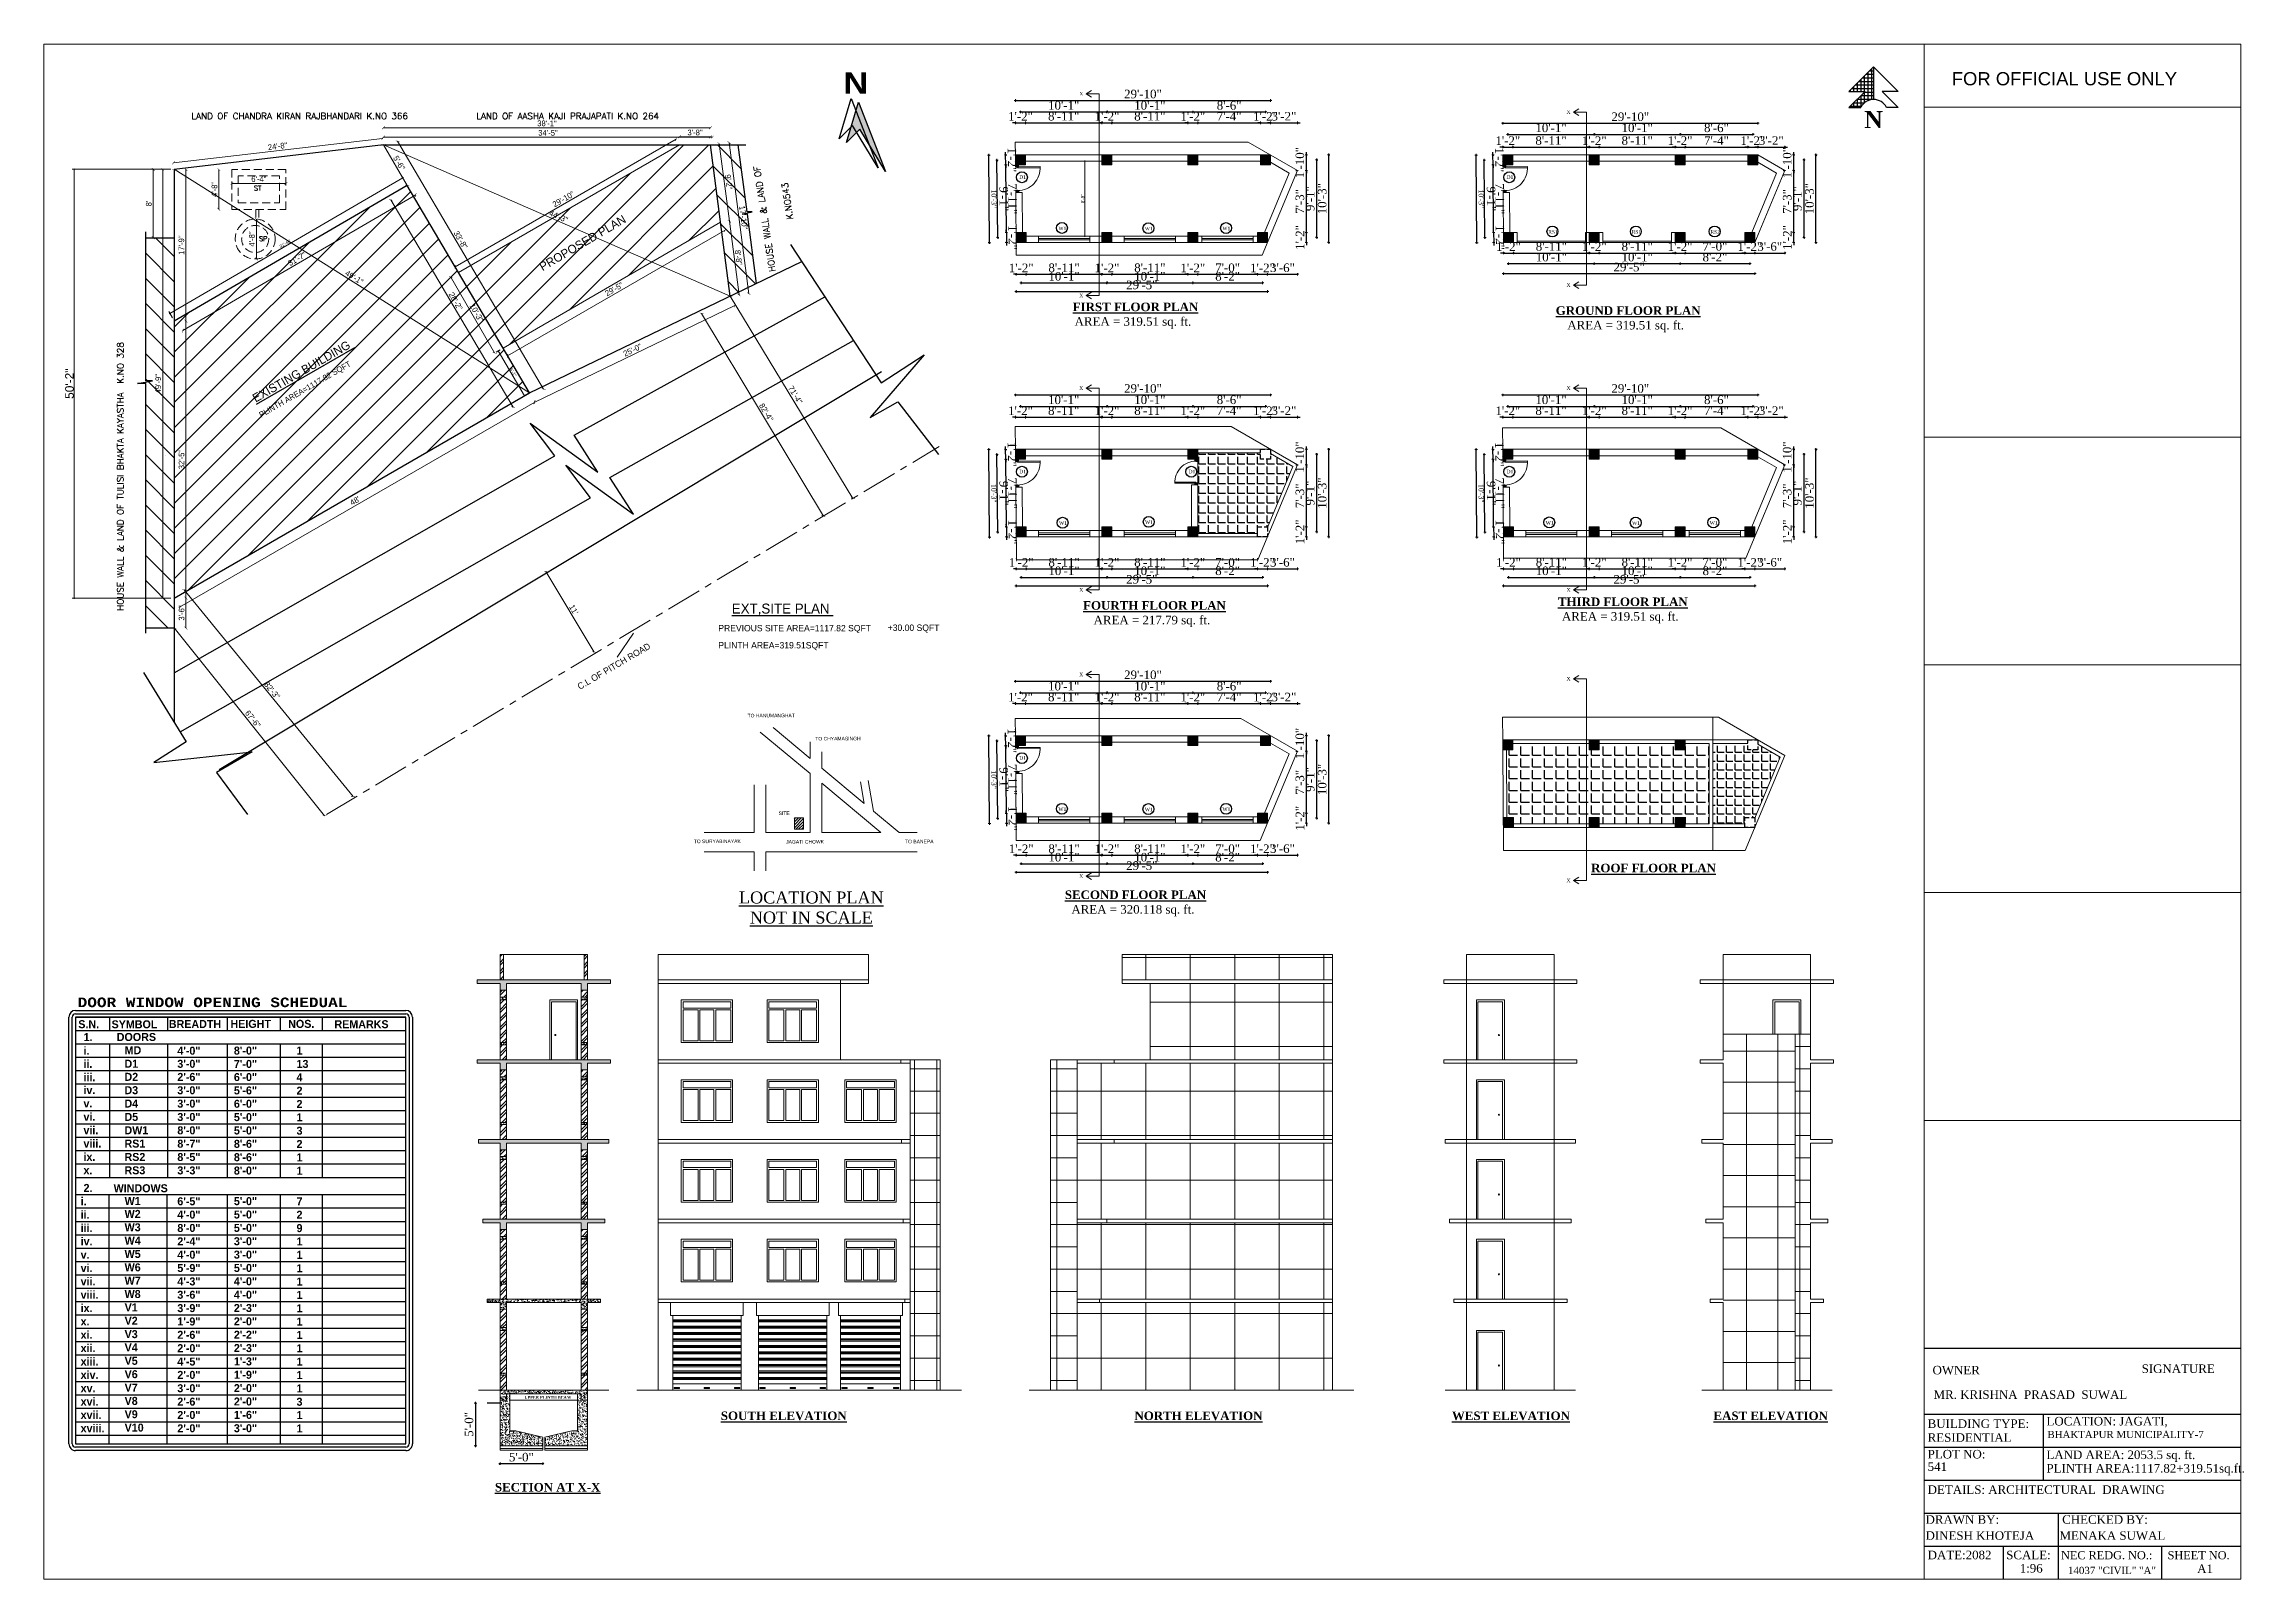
# Model space of a CAD drawing. Header units: inches. Extents: x 4069 to 91030, y -7803 to 12535.
# Drawn here: x 20651 to 23740, y -384 to 1771 of the extents above; entities that cross this region are included whole.
import ezdxf

# ---------------------------------------------------------------- set-up
doc = ezdxf.new("R2010")
doc.units = ezdxf.units.IN
doc.header["$LTSCALE"] = 5
doc.header["$MEASUREMENT"] = 0
doc.linetypes.add('CENTER', pattern=[2, 1.25, -0.25, 0.25, -0.25])
doc.linetypes.add('HIDDEN', pattern=[0.375, 0.25, -0.125])
for name, color, linetype, lineweight in [('1', 7, 'Continuous', 25), ('A-WALL', 7, 'Continuous', 9), ('boundary', 7, 'Continuous', 25), ('Dimension', 7, 'Continuous', 18), ('dimention', 5, 'Continuous', 9), ('DOOR', 62, 'Continuous', 0), ('ele1', 21, 'Continuous', 20), ('HATCH', 253, 'Continuous', 0)]:
    doc.layers.add(name, color=color, linetype=linetype, lineweight=lineweight)
for name, color, linetype in [('column', 4, 'Continuous'), ('DIM', 5, 'Continuous'), ('TEXT', 6, 'Continuous'), ('WALL', 7, 'Continuous')]:
    doc.layers.add(name, color=color, linetype=linetype)
doc.layers.add('dim line', color=7, linetype='Continuous', lineweight=15, true_color=0xfab2b2)
doc.styles.add('ARIAL', font='cityb___.ttf')
doc.styles.add('COURIER', font='courbd.ttf')
doc.styles.add('DIMTEXT', font='arial.ttf', dxfattribs={"height": 8})
doc.styles.add('ordinary', font='times.ttf')
doc.styles.add('ROMANS', font='romans.shx', dxfattribs={"width": 0.8})
doc.styles.get("Standard").update_dxf_attribs({"font": 'arial.ttf'})
doc.styles.add('tt', font='stylu.ttf', dxfattribs={"height": 8})
doc.dimstyles.new('Copy of 96', dxfattribs={"dimtxt": 7, "dimasz": 4, "dimexe": 0.5, "dimexo": 0.5, "dimgap": 3, "dimtad": 1, "dimdec": 1, "dimzin": 11, "dimdsep": 46, "dimlunit": 4, "dimtxsty": 'ordinary', "dimblk": 'OBLIQUE', "dimcen": 0.09, "dimse1": 1, "dimse2": 1, "dimclrt": 6, "dimazin": 0, "dimtfac": 1, "dimtdec": 1, "dimtix": 1, "dimtmove": 2, "dimatfit": 3, "dimldrblk": 'leader', "dimfxl": 0.5, "dimfxlon": 1, "dimtolj": 1, "dimtzin": 0, "dimarcsym": 0})
doc.dimstyles.new('Copy(2) of STANDARD', dxfattribs={"dimtxt": 2, "dimasz": 4, "dimexe": 0, "dimexo": 0, "dimgap": 2, "dimtad": 1, "dimdec": 0, "dimzin": 0, "dimdsep": 46, "dimlunit": 3, "dimtxsty": 'tt', "dimblk": 'ARCHTICK', "dimcen": 0.0505, "dimse1": 1, "dimse2": 1, "dimclrd": 5, "dimclre": 5, "dimclrt": 7, "dimadec": 1, "dimazin": 0, "dimtm": 1e-09, "dimtfac": 1, "dimtdec": 0, "dimtofl": 0, "dimtmove": 1, "dimatfit": 3, "dimfxl": 1, "dimtolj": 2, "dimtzin": 0, "dimlwd": 13, "dimarcsym": 0})
doc.dimstyles.new('Standard$0', dxfattribs={"dimtxt": 6, "dimasz": 4, "dimexe": 3, "dimexo": 6, "dimgap": 3, "dimtad": 1, "dimdec": 1, "dimzin": 0, "dimdsep": 46, "dimlunit": 4, "dimtxsty": 'Standard', "dimcen": 0.09, "dimclrd": 6, "dimclre": 6, "dimclrt": 7, "dimadec": 0, "dimazin": 0, "dimtfac": 1, "dimtdec": 1, "dimtix": 1, "dimtofl": 0, "dimtmove": 1, "dimatfit": 3, "dimfxl": 1, "dimtolj": 1, "dimtzin": 0, "dimlwd": 18, "dimlwe": 18, "dimarcsym": 0})
pattern_1 = [(45, (480.256, 5132.629), (-17.67767, 17.67767), [])]
pattern_2 = [(135, (-250.309, -13540.762), (-17.67767, -17.67767), [])]
pattern_3 = [(50, (-13443.1326, 4426.14), (7.1726018, -0.62752135), [0.75, -8.25]), (355, (-13443.1326, 4426.14), (-1.3875133, 7.5219213), [0.6, -6.6]), (100.451444, (-13442.535, 4426.088), (5.7850885, 6.8943999), [0.6374019, -7.0114211]), (46.1842, (-13443.133, 4428.14), (10.6724133, -1.6551928), [1.125, -12.375]), (96.635635, (-13442.243, 4428.002), (9.3466195, 9.741186), [0.9561034, -10.5171376]), (351.184164, (-13443.133, 4428.14), (9.3466195, 9.741186), [0.9, -9.9]), (21, (-13442.1326, 4427.64), (5.9690705, -4.0261889), [0.75, -8.25]), (326, (-13442.1326, 4427.64), (2.4331533, 7.2515005), [0.6, -6.6]), (71.451445, (-13441.635, 4427.3046), (8.4022238, 3.2253115), [0.6374019, -7.0114211]), (37.5, (-13443.1326, 4426.14), (0.12159855, 3.32893854), [0, -6.52, 0, -6.7, 0, -6.625]), (7.5, (-13443.1326, 4426.14), (2.63069537, 3.94411712), [0, -3.82, 0, -6.37, 0, -2.525]), (327.5, (-13445.3626, 4426.14), (5.33822436, -0.22554872), [0, -2.5, 0, -7.8, 0, -10.35]), (317.5, (-13446.3626, 4426.14), (5.8318617, 1.0010498), [0, -3.25, 0, -5.18, 0, -7.35])]
pattern_4 = [(45, (-13443.133, 4426.14), (-6.098796, 6.098796), []), (45, (-13439.067, 4426.14), (-6.098796, 6.098796), [])]
pattern_5 = [(50, (-13443.1326, 4554.14), (7.1726018, -0.62752135), [0.75, -8.25]), (355, (-13443.1326, 4554.14), (-1.3875133, 7.5219213), [0.6, -6.6]), (100.451444, (-13442.535, 4554.088), (5.7850885, 6.8943999), [0.6374019, -7.0114211]), (46.1842, (-13443.133, 4556.14), (10.6724133, -1.6551928), [1.125, -12.375]), (96.635635, (-13442.243, 4556.002), (9.3466195, 9.741186), [0.9561034, -10.5171376]), (351.184164, (-13443.133, 4556.14), (9.3466195, 9.741186), [0.9, -9.9]), (21, (-13442.1326, 4555.64), (5.9690705, -4.0261889), [0.75, -8.25]), (326, (-13442.1326, 4555.64), (2.4331533, 7.2515005), [0.6, -6.6]), (71.451445, (-13441.635, 4555.3046), (8.4022238, 3.2253115), [0.6374019, -7.0114211]), (37.5, (-13443.1326, 4554.14), (0.12159855, 3.32893854), [0, -6.52, 0, -6.7, 0, -6.625]), (7.5, (-13443.1326, 4554.14), (2.63069537, 3.94411712), [0, -3.82, 0, -6.37, 0, -2.525]), (327.5, (-13445.3626, 4554.14), (5.33822436, -0.22554872), [0, -2.5, 0, -7.8, 0, -10.35]), (317.5, (-13446.3626, 4554.14), (5.8318617, 1.0010498), [0, -3.25, 0, -5.18, 0, -7.35])]
pattern_6 = [(45, (-13443.133, 4538.14), (-6.098796, 6.098796), []), (45, (-13439.067, 4538.14), (-6.098796, 6.098796), [])]
pattern_7 = [(50, (-13443.1326, 4666.14), (7.1726018, -0.62752135), [0.75, -8.25]), (355, (-13443.1326, 4666.14), (-1.3875133, 7.5219213), [0.6, -6.6]), (100.451444, (-13442.535, 4666.088), (5.7850885, 6.8943999), [0.6374019, -7.0114211]), (46.1842, (-13443.133, 4668.14), (10.6724133, -1.6551928), [1.125, -12.375]), (96.635635, (-13442.243, 4668.002), (9.3466195, 9.741186), [0.9561034, -10.5171376]), (351.184164, (-13443.133, 4668.14), (9.3466195, 9.741186), [0.9, -9.9]), (21, (-13442.1326, 4667.64), (5.9690705, -4.0261889), [0.75, -8.25]), (326, (-13442.1326, 4667.64), (2.4331533, 7.2515005), [0.6, -6.6]), (71.451445, (-13441.635, 4667.3046), (8.4022238, 3.2253115), [0.6374019, -7.0114211]), (37.5, (-13443.1326, 4666.14), (0.12159855, 3.32893854), [0, -6.52, 0, -6.7, 0, -6.625]), (7.5, (-13443.1326, 4666.14), (2.63069537, 3.94411712), [0, -3.82, 0, -6.37, 0, -2.525]), (327.5, (-13445.3626, 4666.14), (5.33822436, -0.22554872), [0, -2.5, 0, -7.8, 0, -10.35]), (317.5, (-13446.3626, 4666.14), (5.8318617, 1.0010498), [0, -3.25, 0, -5.18, 0, -7.35])]
pattern_8 = [(45, (-13443.133, 4650.14), (-6.098796, 6.098796), []), (45, (-13439.067, 4650.14), (-6.098796, 6.098796), [])]
pattern_9 = [(50, (-13443.1326, 4778.14), (7.1726018, -0.62752135), [0.75, -8.25]), (355, (-13443.1326, 4778.14), (-1.3875133, 7.5219213), [0.6, -6.6]), (100.451444, (-13442.535, 4778.088), (5.7850885, 6.8943999), [0.6374019, -7.0114211]), (46.1842, (-13443.133, 4780.14), (10.6724133, -1.6551928), [1.125, -12.375]), (96.635635, (-13442.243, 4780.002), (9.3466195, 9.741186), [0.9561034, -10.5171376]), (351.184164, (-13443.133, 4780.14), (9.3466195, 9.741186), [0.9, -9.9]), (21, (-13442.1326, 4779.64), (5.9690705, -4.0261889), [0.75, -8.25]), (326, (-13442.1326, 4779.64), (2.4331533, 7.2515005), [0.6, -6.6]), (71.451445, (-13441.635, 4779.3046), (8.4022238, 3.2253115), [0.6374019, -7.0114211]), (37.5, (-13443.1326, 4778.14), (0.12159855, 3.32893854), [0, -6.52, 0, -6.7, 0, -6.625]), (7.5, (-13443.1326, 4778.14), (2.63069537, 3.94411712), [0, -3.82, 0, -6.37, 0, -2.525]), (327.5, (-13445.3626, 4778.14), (5.33822436, -0.22554872), [0, -2.5, 0, -7.8, 0, -10.35]), (317.5, (-13446.3626, 4778.14), (5.8318617, 1.0010498), [0, -3.25, 0, -5.18, 0, -7.35])]
pattern_10 = [(45, (-13443.133, 4762.14), (-6.098796, 6.098796), []), (45, (-13439.067, 4762.14), (-6.098796, 6.098796), [])]
pattern_11 = [(50, (-13443.1326, 4890.14), (7.1726018, -0.62752135), [0.75, -8.25]), (355, (-13443.1326, 4890.14), (-1.3875133, 7.5219213), [0.6, -6.6]), (100.451444, (-13442.535, 4890.088), (5.7850885, 6.8943999), [0.6374019, -7.0114211]), (46.1842, (-13443.133, 4892.14), (10.6724133, -1.6551928), [1.125, -12.375]), (96.635635, (-13442.243, 4892.002), (9.3466195, 9.741186), [0.9561034, -10.5171376]), (351.184164, (-13443.133, 4892.14), (9.3466195, 9.741186), [0.9, -9.9]), (21, (-13442.1326, 4891.64), (5.9690705, -4.0261889), [0.75, -8.25]), (326, (-13442.1326, 4891.64), (2.4331533, 7.2515005), [0.6, -6.6]), (71.451445, (-13441.635, 4891.3046), (8.4022238, 3.2253115), [0.6374019, -7.0114211]), (37.5, (-13443.1326, 4890.14), (0.12159855, 3.32893854), [0, -6.52, 0, -6.7, 0, -6.625]), (7.5, (-13443.1326, 4890.14), (2.63069537, 3.94411712), [0, -3.82, 0, -6.37, 0, -2.525]), (327.5, (-13445.3626, 4890.14), (5.33822436, -0.22554872), [0, -2.5, 0, -7.8, 0, -10.35]), (317.5, (-13446.3626, 4890.14), (5.8318617, 1.0010498), [0, -3.25, 0, -5.18, 0, -7.35])]
pattern_12 = [(45, (-3420.15857, 5280.33242), (-0.08838834765, 0.08838834765), [])]
pattern_13 = [(45, (-4104.43878, 5280.33242), (-0.08838834765, 0.08838834765), [])]
pattern_14 = [(45, (-4104.43878, 4866.88996), (-0.08838834765, 0.08838834765), [])]
pattern_15 = [(45, (-4104.43878, 4464.78036), (-0.08838834765, 0.08838834765), [])]
pattern_16 = [(45, (-3420.15857, 4866.88996), (-0.08838834765, 0.08838834765), [])]
pattern_17 = [(45, (-3420.15857, 4458.7776), (-0.08838834765, 0.08838834765), [])]

msp = doc.modelspace()

# ---------------------------------------------------------------- texts
at = {"style": 'COURIER'}
msp.add_text('DOOR WINDOW OPENING SCHEDUAL', height=13.5, dxfattribs=at).set_placement((20698.08, 419, -58.17))
at = {"layer": '1', "style": 'ordinary'}
for s, height, p in [('OWNER', 12, (23302.73, -96.66, -58.17)), ('SIGNATURE', 12, (23596.37, -94.66, -58.17)), ('MR. KRISHNA  PRASAD  SUWAL', 12, (23304.27, -131.06, -58.17)), ('BUILDING TYPE:  ', 12, (23295.9, -171.84, -58.17)), ('RESIDENTIAL', 12, (23295.9, -191.34, -58.17)), ('LOCATION: JAGATI,', 12, (23462.73, -168.35, -58.17)), ('BHAKTAPUR MUNICIPALITY-7', 10.08, (23464.15, -186.07, -58.17)), ('PLOT NO: ', 12, (23295.9, -214.67, -58.17)), ('LAND AREA: 2053.5 sq. ft. ', 12, (23462.73, -215.54, -58.17)), ('541', 12, (23295.9, -232.17, -58.17)), ('PLINTH AREA:1117.82+319.51sq.ft.', 12, (23462.73, -234.54, -58.17)), ('DETAILS: ARCHITECTURAL  DRAWING ', 12, (23295.9, -264.48, -58.17)), ('DRAWN BY:', 12, (23292.95, -306.44, -58.17)), ('CHECKED BY: ', 12, (23484.8, -306.44, -58.17)), ('DINESH KHOTEJA', 12, (23292.95, -328.94, -58.17)), ('MENAKA SUWAL', 12, (23481.05, -328.94, -58.17)), ('DATE:2082', 12, (23295.9, -356.24, -58.17)), ('SCALE:', 12, (23406.21, -356.24, -58.17)), ('NEC REDG. NO.:', 11.4, (23483.14, -356.24, -58.17)), ('14037 "CIVIL" "A"', 10.2, (23492.87, -377.01, -58.17)), ('SHEET NO.', 11.4, (23632.83, -356.24, -58.17)), ('A1', 12, (23674.36, -375.51, -58.17))]:
    msp.add_text(s, height=height, dxfattribs=at).set_placement(p)
msp.add_attdef('1:96', (23425.19, -374.95, -58.17), 'SCALE', height=12, dxfattribs=at)
at = {"layer": 'column', "color": 0, "char_height": 5, "width": 98.6383, "attachment_point": 2, "rotation": 0.20566, "style": 'DIMTEXT'}
for s, insert in [('TO HANUMANGHAT', (21671.99, 831.01, -58.17)), ('TO CHYAMASINGH', (21765.73, 798.56, -58.17)), ('SITE', (21690.23, 693.74, -58.17)), ('TO SURYABINAYAK', (21596.23, 654.32, -58.17)), ('JAGATI CHOWK', (21719.55, 653.72, -58.17)), ('TO BANEPA', (21879.92, 654.11, -58.17))]:
    msp.add_mtext(s, dxfattribs=dict(at, insert=insert))
at = {"layer": 'Defpoints'}
msp.add_text('FOR OFFICIAL USE ONLY', height=18.5271, dxfattribs=at).set_placement((23329.75, 1713.35, -58.17))
at = {"layer": 'TEXT'}
for s, height, style, p in [('X', 5, 'ordinary', (22104.61, 1699.1, -58.17)), ('X', 5, 'ordinary', (22788.89, 1673.31, -58.17)), ('D1', 5, 'ordinary', (22020.35, 1581.96, -58.17)), ('D1', 5, 'ordinary', (22704.63, 1581.96, -58.17)), ('X', 5, 'ordinary', (22788.89, 1430.32, -58.17)), ('X', 5, 'ordinary', (22104.61, 1415.82, -58.17)), ('X', 5, 'ordinary', (22104.61, 1285.66, -58.17)), ('X', 5, 'ordinary', (22788.89, 1285.66, -58.17)), ('D1', 5, 'ordinary', (22020.35, 1168.52, -58.17)), ('D1', 5, 'ordinary', (22258.08, 1168.52, -58.17)), ('D1', 5, 'ordinary', (22704.63, 1168.52, -58.17)), ('X', 5, 'ordinary', (22104.61, 1002.38, -58.17)), ('X', 5, 'ordinary', (22788.89, 1002.38, -58.17)), ('X', 5, 'ordinary', (22104.61, 883.55, -58.17)), ('X', 5, 'ordinary', (22788.89, 877.55, -58.17)), ('D1', 5, 'ordinary', (22020.35, 766.41, -58.17)), ('X', 5, 'ordinary', (22104.61, 600.27, -58.17)), ('X', 5, 'ordinary', (22788.89, 594.26, -58.17)), ('S.N.', 11.25, 'ARIAL', (20699.02, 389.45, -58.17)), ('1.', 11.25, 'ARIAL', (20706.41, 371.27, -58.17)), ('SYMBOL', 11.25, 'ARIAL', (20745.74, 389.28, -58.17)), ('DOORS', 11.25, 'ARIAL', (20753.01, 371.48, -58.17)), ('BREADTH', 11.25, 'ARIAL', (20826.09, 389.72, -58.17)), ('HEIGHT', 11.25, 'ARIAL', (20912.72, 389.9, -58.17)), ('NOS.', 11.25, 'ARIAL', (20993.72, 389.9, -58.17)), ('REMARKS', 11.25, 'ARIAL', (21058.69, 389.42, -58.17)), ('ii.', 11.25, 'ARIAL', (20706.3, 333.78, -58.17)), ('i.', 11.25, 'ARIAL', (20706.41, 352.27, -58.17)), ('D1', 11.25, 'ARIAL', (20763.84, 333.96, -58.17)), ('MD', 11.25, 'ARIAL', (20764.05, 352.9, -58.17)), ('4\'-0"', 11.25, 'ARIAL', (20838.07, 352.22, -58.17)), ('3\'-0"', 11.25, 'ARIAL', (20838.07, 333.83, -58.17)), ('8\'-0"', 11.25, 'ARIAL', (20917.5, 352.39, -58.17)), ('7\'-0"', 11.25, 'ARIAL', (20917.5, 333.64, -58.17)), ('1', 11.25, 'ARIAL', (21005.45, 352.39, -58.17)), ('13', 11.25, 'ARIAL', (21005.45, 333.64, -58.17)), ('iii.', 11.25, 'ARIAL', (20706.3, 315.03, -58.17)), ('D2', 11.25, 'ARIAL', (20763.84, 315.52, -58.17)), ('2\'-6"', 11.25, 'ARIAL', (20838.07, 315.39, -58.17)), ('6\'-0"', 11.25, 'ARIAL', (20917.5, 315.2, -58.17)), ('4', 11.25, 'ARIAL', (21005.45, 314.89, -58.17)), ('v.', 11.25, 'ARIAL', (20706.3, 278.12, -58.17)), ('iv.', 11.25, 'ARIAL', (20706.3, 296.87, -58.17)), ('D3', 11.25, 'ARIAL', (20763.84, 296.77, -58.17)), ('D4', 11.25, 'ARIAL', (20763.84, 278.02, -58.17)), ('3\'-0"', 11.25, 'ARIAL', (20838.07, 296.64, -58.17)), ('3\'-0"', 11.25, 'ARIAL', (20838.07, 277.89, -58.17)), ('5\'-6"', 11.25, 'ARIAL', (20917.5, 296.45, -58.17)), ('6\'-0"', 11.25, 'ARIAL', (20917.5, 277.7, -58.17)), ('2', 11.25, 'ARIAL', (21005.45, 296.14, -58.17)), ('2', 11.25, 'ARIAL', (21005.45, 277.39, -58.17)), ('vi.', 11.25, 'ARIAL', (20706.3, 259.37, -58.17)), ('vii.', 11.25, 'ARIAL', (20706.3, 240.62, -58.17)), ('D5', 11.25, 'ARIAL', (20763.84, 259.27, -58.17)), ('DW1', 11.25, 'ARIAL', (20763.84, 240.52, -58.17)), ('3\'-0"', 11.25, 'ARIAL', (20838.07, 259.14, -58.17)), ('8\'-0"', 11.25, 'ARIAL', (20838.07, 240.39, -58.17)), ('5\'-0"', 11.25, 'ARIAL', (20917.5, 258.95, -58.17)), ('5\'-0"', 11.25, 'ARIAL', (20917.5, 240.2, -58.17)), ('3', 11.25, 'ARIAL', (21005.45, 239.89, -58.17)), ('1', 11.25, 'ARIAL', (21005.45, 258.64, -58.17)), ('viii.', 11.25, 'ARIAL', (20706.3, 221.87, -58.17)), ('RS1', 11.25, 'ARIAL', (20763.84, 221.77, -58.17)), ('8\'-7"', 11.25, 'ARIAL', (20838.07, 221.64, -58.17)), ('8\'-6"', 11.25, 'ARIAL', (20917.5, 221.45, -58.17)), ('2', 11.25, 'ARIAL', (21005.45, 221.14, -58.17)), ('x.', 11.25, 'ARIAL', (20706.3, 184.37, -58.17)), ('ix.', 11.25, 'ARIAL', (20706.3, 203.12, -58.17)), ('RS2', 11.25, 'ARIAL', (20763.84, 203.02, -58.17)), ('RS3', 11.25, 'ARIAL', (20763.84, 184.27, -58.17)), ('3\'-3"', 11.25, 'ARIAL', (20838.07, 184.14, -58.17)), ('8\'-5"', 11.25, 'ARIAL', (20838.07, 202.89, -58.17)), ('8\'-6"', 11.25, 'ARIAL', (20917.5, 202.7, -58.17)), ('8\'-0"', 11.25, 'ARIAL', (20917.5, 183.95, -58.17)), ('1', 11.25, 'ARIAL', (21005.45, 202.39, -58.17)), ('1', 11.25, 'ARIAL', (21005.45, 183.64, -58.17)), ('2.', 11.25, 'ARIAL', (20706.41, 159.49, -58.17)), ('WINDOWS', 11.25, 'ARIAL', (20748.65, 159.08, -58.17)), ('i.', 11.25, 'ARIAL', (20702.3, 140.83, -58.17)), ('ii.', 11.25, 'ARIAL', (20702.3, 122.08, -58.17)), ('W1', 11.25, 'ARIAL', (20764.05, 141.12, -58.17)), ('W2', 11.25, 'ARIAL', (20764.05, 123.04, -58.17)), ('4\'-0"', 11.25, 'ARIAL', (20838.07, 122.05, -58.17)), ('6\'-5"', 11.25, 'ARIAL', (20838.07, 140.78, -58.17)), ('5\'-0"', 11.25, 'ARIAL', (20917.5, 140.95, -58.17)), ('5\'-0"', 11.25, 'ARIAL', (20917.5, 122.2, -58.17)), ('2', 11.25, 'ARIAL', (21005.45, 121.85, -58.17)), ('7', 11.25, 'ARIAL', (21005.45, 140.61, -58.17)), ('iii.', 11.25, 'ARIAL', (20702.3, 103.33, -58.17)), ('iv.', 11.25, 'ARIAL', (20702.3, 84.58, -58.17)), ('W3', 11.25, 'ARIAL', (20764.05, 104.28, -58.17)), ('W4', 11.25, 'ARIAL', (20764.05, 85.53, -58.17)), ('8\'-0"', 11.25, 'ARIAL', (20838.07, 103.3, -58.17)), ('2\'-4"', 11.25, 'ARIAL', (20838.07, 84.54, -58.17)), ('3\'-0"', 11.25, 'ARIAL', (20917.5, 84.69, -58.17)), ('5\'-0"', 11.25, 'ARIAL', (20917.5, 103.45, -58.17)), ('9', 11.25, 'ARIAL', (21005.45, 103.1, -58.17)), ('1', 11.25, 'ARIAL', (21005.45, 84.35, -58.17)), ('v.', 11.25, 'ARIAL', (20702.3, 65.83, -58.17)), ('W5', 11.25, 'ARIAL', (20764.05, 66.78, -58.17)), ('4\'-0"', 11.25, 'ARIAL', (20838.07, 65.79, -58.17)), ('3\'-0"', 11.25, 'ARIAL', (20917.5, 65.94, -58.17)), ('1', 11.25, 'ARIAL', (21005.45, 65.59, -58.17)), ('vi.', 11.25, 'ARIAL', (20702.3, 47.07, -58.17)), ('vii.', 11.25, 'ARIAL', (20702.3, 28.32, -58.17)), ('W6', 11.25, 'ARIAL', (20764.05, 48.03, -58.17)), ('W7', 11.25, 'ARIAL', (20764.05, 29.27, -58.17)), ('4\'-3"', 11.25, 'ARIAL', (20838.07, 28.29, -58.17)), ('5\'-9"', 11.25, 'ARIAL', (20838.07, 47.04, -58.17)), ('4\'-0"', 11.25, 'ARIAL', (20917.5, 28.44, -58.17)), ('5\'-0"', 11.25, 'ARIAL', (20917.5, 47.19, -58.17)), ('1', 11.25, 'ARIAL', (21005.45, 46.84, -58.17)), ('1', 11.25, 'ARIAL', (21005.45, 28.09, -58.17)), ('viii.', 11.25, 'ARIAL', (20702.3, 9.57, -58.17)), ('ix.', 11.25, 'ARIAL', (20702.3, -9.18, -58.17)), ('W8', 11.25, 'ARIAL', (20764.05, 10.52, -58.17)), ('V1', 11.25, 'ARIAL', (20764.05, -8.23, -58.17)), ('3\'-6"', 11.25, 'ARIAL', (20838.07, 9.53, -58.17)), ('3\'-9"', 11.25, 'ARIAL', (20838.07, -9.22, -58.17)), ('4\'-0"', 11.25, 'ARIAL', (20917.5, 9.68, -58.17)), ('2\'-3"', 11.25, 'ARIAL', (20917.5, -9.07, -58.17)), ('1', 11.25, 'ARIAL', (21005.45, 9.34, -58.17)), ('1', 11.25, 'ARIAL', (21005.45, -9.42, -58.17)), ('x.', 11.25, 'ARIAL', (20702.3, -27.94, -58.17)), ('V2', 11.25, 'ARIAL', (20764.05, -26.98, -58.17)), ('1\'-9"', 11.25, 'ARIAL', (20838.07, -27.97, -58.17)), ('2\'-0"', 11.25, 'ARIAL', (20917.5, -27.82, -58.17)), ('1', 11.25, 'ARIAL', (21005.45, -28.17, -58.17)), ('xi.', 11.25, 'ARIAL', (20702.3, -46.69, -58.17)), ('xii.', 11.25, 'ARIAL', (20702.3, -65.44, -58.17)), ('V3', 11.25, 'ARIAL', (20764.05, -45.74, -58.17)), ('V4', 11.25, 'ARIAL', (20764.05, -64.49, -58.17)), ('2\'-6"', 11.25, 'ARIAL', (20838.07, -46.73, -58.17)), ('2\'-0"', 11.25, 'ARIAL', (20838.07, -65.48, -58.17)), ('2\'-2"', 11.25, 'ARIAL', (20917.5, -46.57, -58.17)), ('2\'-3"', 11.25, 'ARIAL', (20917.5, -65.33, -58.17)), ('1', 11.25, 'ARIAL', (21005.45, -46.92, -58.17)), ('1', 11.25, 'ARIAL', (21005.45, -65.67, -58.17)), ('xiii.', 11.25, 'ARIAL', (20702.3, -84.2, -58.17)), ('xiv.', 11.25, 'ARIAL', (20702.3, -102.95, -58.17)), ('V5', 11.25, 'ARIAL', (20764.05, -83.24, -58.17)), ('V6', 11.25, 'ARIAL', (20764.05, -102, -58.17)), ('4\'-5"', 11.25, 'ARIAL', (20838.07, -84.23, -58.17)), ('2\'-0"', 11.25, 'ARIAL', (20838.07, -102.98, -58.17)), ('1\'-3"', 11.25, 'ARIAL', (20917.5, -84.08, -58.17)), ('1\'-9"', 11.25, 'ARIAL', (20917.5, -102.83, -58.17)), ('1', 11.25, 'ARIAL', (21005.45, -84.43, -58.17)), ('1', 11.25, 'ARIAL', (21005.45, -103.18, -58.17)), ('xv.', 11.25, 'ARIAL', (20702.3, -121.7, -58.17)), ('V7', 11.25, 'ARIAL', (20764.05, -120.75, -58.17)), ('3\'-0"', 11.25, 'ARIAL', (20838.07, -121.74, -58.17)), ('2\'-0"', 11.25, 'ARIAL', (20917.5, -121.58, -58.17)), ('1', 11.25, 'ARIAL', (21005.45, -121.93, -58.17)), ('xvi.', 11.25, 'ARIAL', (20702.3, -140.45, -58.17)), ('xvii.', 11.25, 'ARIAL', (20702.3, -159.21, -58.17)), ('V8', 11.25, 'ARIAL', (20764.05, -139.5, -58.17)), ('V9', 11.25, 'ARIAL', (20764.05, -158.25, -58.17)), ('2\'-6"', 11.25, 'ARIAL', (20838.07, -140.49, -58.17)), ('2\'-0"', 11.25, 'ARIAL', (20838.07, -159.24, -58.17)), ('2\'-0"', 11.25, 'ARIAL', (20917.5, -140.34, -58.17)), ('1\'-6"', 11.25, 'ARIAL', (20917.5, -159.09, -58.17)), ('3', 11.25, 'ARIAL', (21005.45, -140.69, -58.17)), ('1', 11.25, 'ARIAL', (21005.45, -159.44, -58.17)), ('xviii.', 11.25, 'ARIAL', (20702.3, -177.96, -58.17)), ('V10', 11.25, 'ARIAL', (20764.05, -177.01, -58.17)), ('2\'-0"', 11.25, 'ARIAL', (20838.07, -177.99, -58.17)), ('3\'-0"', 11.25, 'ARIAL', (20917.5, -177.84, -58.17)), ('1', 11.25, 'ARIAL', (21005.45, -178.19, -58.17))]:
    msp.add_text(s, height=height, dxfattribs=dict(at, style=style)).set_placement(p)
at = {"layer": 'TEXT', "lineweight": 9, "style": 'ROMANS'}
for s, height, p in [('LAND OF CHANDRA KIRAN RAJBHANDARI K.NO 366', 9, (20857.93, 1665.73, -58.17)), ('LAND OF AASHA KAJI PRAJAPATI K.NO 264', 9, (21257.94, 1665.73, -58.17)), ('ST', 6.72, (20945.66, 1565.64, -58.17)), ('SP', 6.72, (20952.82, 1494.54, -58.17))]:
    msp.add_text(s, height=height, dxfattribs=at).set_placement(p)
for s, rotation, p in [('HOUSE WALL & LAND OF          ', 98.54376, (21678.28, 1452.12, -58.17)), ('          K.NO543', 98.54376, (21712.97, 1459.19, -58.17)), ('HOUSE WALL & LAND OF TULISI BHAKTA KAYASTHA  K.NO 328', 90, (20762.67, 975.48, -58.17))]:
    msp.add_text(s, height=9, rotation=rotation, dxfattribs=at).set_placement(p)
at = {"layer": 'TEXT', "lineweight": 70, "style": 'tt'}
for s, height, rotation, p in [('PROPOSED PLAN', 12, 30.46064, (21351.01, 1452.15, -58.17)), ('PLINTH AREA=1117.82 SQFT', 8, 30, (20955.78, 1246.55, -58.17)), ('C.L OF PITCH ROAD ', 9, 30.46064, (21403.2, 864.32, -58.17))]:
    msp.add_text(s, height=height, rotation=rotation, dxfattribs=at).set_placement(p)
at = {"layer": 'TEXT', "style": 'ordinary'}
for s, p in [('W1', (22075.28, 1510, -58.17)), ('W1', (22196.62, 1509.65, -58.17)), ('W1', (22305.63, 1509.93, -58.17)), ('RS1', (22763.11, 1505.02, -58.17)), ('RS1', (22880.34, 1505.02, -58.17)), ('RS2', (22990.95, 1505.02, -58.17)), ('W1', (22076.22, 1096.14, -58.17)), ('W1', (22197.03, 1097.36, -58.17)), ('W1', (22759.56, 1096.56, -58.17)), ('W1', (22880.9, 1096.2, -58.17)), ('W1', (22989.91, 1096.49, -58.17)), ('W1', (22075.28, 694.45, -58.17)), ('W1', (22196.62, 694.09, -58.17)), ('W1', (22305.63, 694.38, -58.17))]:
    msp.add_text(s, height=5, rotation=0.00039, dxfattribs=at).set_placement(p)
at = {"layer": 'TEXT', "linetype": 'ByBlock', "style": 'tt'}
msp.add_text('%%UEXISTING BUILDING ', height=12, rotation=30, dxfattribs=at).set_placement((20948.05, 1267.72, -58.17))
msp.add_text('%%UEXT,SITE PLAN ', height=14, dxfattribs=at).set_placement((21616.63, 971.64, -58.17))
at = {"layer": 'TEXT', "lineweight": 70, "style": 'tt'}
for s, p in [('PREVIOUS SITE AREA=1117.82 SQFT', (21597.72, 946.68, -58.17)), ('PLINTH AREA=319.51SQFT', (21597.72, 922.65, -58.17)), ('+30.00 SQFT', (21835.63, 947.26, -58.17))]:
    msp.add_text(s, height=9, dxfattribs=at).set_placement(p)
at = {"layer": 'TEXT', "insert": (21790.83, 1716.49, -58.17), "char_height": 30, "width": 37.6347, "attachment_point": 5, "style": 'ARIAL'}
msp.add_mtext('{\\fArial Black|b0|i0|c0|p34;N}', dxfattribs=at)
at = {"layer": 'TEXT', "width": 219.8151, "attachment_point": 8, "rotation": 359.99961, "style": 'ordinary'}
for s, insert, char_height in [('{\\fTimes New Roman|b1|i0|c0|p18;\\LFIRST FLOOR PLAN}', (22183.51, 1396.07, -58.17), 12), ('{\\fTimes New Roman|b1|i0|c0|p18;\\LGROUND FLOOR PLAN}', (22875.36, 1390.94, -58.17), 12), ('AREA = 319.51 sq. ft.', (22179.93, 1371.83, -58.17), 12), ('AREA = 319.51 sq. ft.', (22871.78, 1366.7, -58.17), 12), ('{\\fTimes New Roman|b1|i0|c0|p18;\\LFOURTH FLOOR PLAN}', (22210.16, 976.88, -58.17), 12), ('{\\fTimes New Roman|b1|i0|c0|p18;\\LTHIRD FLOOR PLAN}', (22867.79, 982.02, -58.17), 12), ('AREA = 217.79 sq. ft.', (22206.57, 952.64, -58.17), 12), ('AREA = 319.51 sq. ft.', (22864.21, 957.78, -58.17), 12), ('{\\fTimes New Roman|b1|i0|c0|p18;\\LROOF FLOOR PLAN}', (22910.91, 608.17, -58.17), 12), ('{\\fTimes New Roman|b1|i0|c0|p18;\\LSECOND FLOOR PLAN}', (22183.51, 570.64, -58.17), 12), ('AREA = 320.118 sq. ft.', (22179.93, 546.4, -58.17), 12), ('{\\fTimes New Roman|b1|i0|c0|p18;UPPER PLINTH BEAM}', (21358.08, -130.98, -58.17), 4), ('{\\fTimes New Roman|b1|i0|c0|p18;\\LSOUTH ELEVATION}', (21689.61, -161.05, -58.17), 12), ('{\\fTimes New Roman|b1|i0|c0|p18;\\LNORTH ELEVATION}', (22271.95, -161.05, -58.17), 12), ('{\\fTimes New Roman|b1|i0|c0|p18;\\LWEST ELEVATION}', (22710.7, -161.05, -58.17), 12), ('{\\fTimes New Roman|b1|i0|c0|p18;\\LEAST ELEVATION}', (23075.49, -161.05, -58.17), 12), ('{\\fTimes New Roman|b1|i0|c0|p18;\\LSECTION AT X-X}', (21358.08, -261.3, -58.17), 12)]:
    msp.add_mtext(s, dxfattribs=dict(at, insert=insert, char_height=char_height))
at = {"layer": 'TEXT', "insert": (21728.32, 536.15, -58.17), "char_height": 16.875, "attachment_point": 8, "rotation": 359.99961, "style": 'ordinary'}
msp.add_mtext_dynamic_manual_height_columns('{\\LLOCATION PLAN\\PNOT IN SCALE}', width=232.087, gutter_width=1720.72, heights=[0], dxfattribs=at)

# ---------------------------------------------------------------- blocks, each defined once
blk = doc.blocks.new('SDEGH')
at = {"layer": 'TEXT'}
h = blk.add_hatch(dxfattribs=at)
h.set_pattern_fill('NET', color=256, scale=40, style=0)
h.set_pattern_definition([(0, (43922.391, -13181.093), (0, 5), []), (90, (43922.391, -13181.093), (-5, 3e-16), [])])
h.paths.add_polyline_path([(52300.8, -9226.1), (52266.3, -9260.6), (52288.8, -9260.6), (52266.3, -9283.1), (52282.8, -9283.1, -0.284572), (52300.8, -9272)])
blk.add_line((52300.8, -9226.1), (52300.8, -9272), dxfattribs=at)
at = {"layer": 'WALL'}
for p, q in [((52266.3, -9260.6), (52300.8, -9226.1)), ((52335.4, -9260.6), (52300.8, -9226.1)), ((52266.3, -9260.6), (52288.8, -9260.6)), ((52266.3, -9283.1), (52288.8, -9260.6)), ((52335.4, -9260.6), (52312.9, -9260.6)), ((52335.4, -9283.1), (52312.9, -9260.6)), ((52266.3, -9283.1), (52282.8, -9283.1)), ((52335.4, -9283.1), (52318.8, -9283.1))]:
    blk.add_line(p, q, dxfattribs=at)
blk.add_arc((52300.8, -9292), 20.1, 26.4605, 153.5395, dxfattribs=at)
at = {"layer": 'Defpoints', "insert": (52287.7, -9288.2), "char_height": 24, "width": 23.16, "attachment_point": 1}
blk.add_mtext('{\\fTimes New Roman|b1|i0|c0|p18;N}', dxfattribs=at)
blk = doc.blocks.new('_ArchTick')
at = {"color": 0, "linetype": 'ByBlock', "const_width": 0.15}
blk.add_lwpolyline([(-0.5, -0.5), (0.5, 0.5)], dxfattribs=at)
blk = doc.blocks.new('*D227')
at = {"layer": 'Defpoints', "color": 0, "ltscale": 5, "transparency": 16777216}
for p in [(21543.1, 1629.6), (21228.3, 1458.6), (21233, 1450.4)]:
    blk.add_point(p, dxfattribs=at)
at = {"layer": 'DIM', "color": 5, "lineweight": 13, "ltscale": 5, "transparency": 16777216}
blk.add_line((21538.4, 1637.8), (21228.3, 1458.6), dxfattribs=at)
at = {"layer": 'DIM', "color": 5, "lineweight": 13, "ltscale": 5, "transparency": 16777216, "xscale": 4, "yscale": 4, "zscale": 4}
for p, rotation in [((21538.4, 1637.8), 30.02282740663228), ((21228.3, 1458.6), 210.0228274066323)]:
    blk.add_blockref('_ArchTick', p, dxfattribs=dict(at, rotation=rotation))
at = {"layer": 'DIM', "color": 7, "ltscale": 5, "transparency": 16777216, "insert": (21380.3, 1553.6), "char_height": 8, "attachment_point": 5, "rotation": 30.0228, "style": 'tt'}
blk.add_mtext('\\A2;29\'-10"', dxfattribs=at)
blk = doc.blocks.new('*D228')
at = {"layer": 'Defpoints', "color": 0, "ltscale": 5, "transparency": 16777216}
for p in [(21601, 1521), (21607.3, 1510.1), (21295.5, 1344.5)]:
    blk.add_point(p, dxfattribs=at)
at = {"layer": 'DIM', "color": 5, "lineweight": 13, "ltscale": 5, "transparency": 16777216}
blk.add_line((21301.8, 1333.6), (21607.3, 1510.1), dxfattribs=at)
at = {"layer": 'DIM', "color": 5, "lineweight": 13, "ltscale": 5, "transparency": 16777216, "xscale": 4, "yscale": 4, "zscale": 4}
for p, rotation in [((21607.3, 1510.1), 30.0228274066323), ((21301.8, 1333.6), 210.0228274066323)]:
    blk.add_blockref('_ArchTick', p, dxfattribs=dict(at, rotation=rotation))
at = {"layer": 'DIM', "color": 7, "ltscale": 5, "transparency": 16777216, "insert": (21451.4, 1427.2), "char_height": 8, "attachment_point": 5, "rotation": 30.0228, "style": 'tt'}
blk.add_mtext('\\A2;29\'-5"', dxfattribs=at)
blk = doc.blocks.new('*D229')
at = {"layer": 'Defpoints', "color": 0, "ltscale": 5, "transparency": 16777216}
for p in [(21586.8, 1641), (21543.1, 1629.6), (21586.8, 1629.6)]:
    blk.add_point(p, dxfattribs=at)
at = {"layer": 'DIM', "color": 5, "lineweight": 13, "ltscale": 5, "transparency": 16777216}
blk.add_line((21543.1, 1641), (21586.8, 1641), dxfattribs=at)
at = {"layer": 'DIM', "color": 5, "lineweight": 13, "ltscale": 5, "transparency": 16777216, "xscale": 4, "yscale": 4, "zscale": 4, "rotation": 180}
blk.add_blockref('_ArchTick', (21543.1, 1641), dxfattribs=at)
at = {"layer": 'DIM', "color": 5, "lineweight": 13, "ltscale": 5, "transparency": 16777216, "xscale": 4, "yscale": 4, "zscale": 4}
blk.add_blockref('_ArchTick', (21586.8, 1641), dxfattribs=at)
at = {"layer": 'DIM', "color": 7, "ltscale": 5, "transparency": 16777216, "insert": (21565, 1647.1), "char_height": 8, "attachment_point": 5, "style": 'tt'}
blk.add_mtext('\\A2;3\'-8"', dxfattribs=at)
blk = doc.blocks.new('*D230')
at = {"layer": 'Defpoints', "color": 0, "ltscale": 5, "transparency": 16777216}
for p in [(21586.8, 1629.6), (21599.1, 1631.2), (21601, 1521)]:
    blk.add_point(p, dxfattribs=at)
at = {"layer": 'DIM', "color": 5, "lineweight": 13, "ltscale": 5, "transparency": 16777216}
blk.add_line((21613.3, 1522.6), (21599.1, 1631.2), dxfattribs=at)
at = {"layer": 'DIM', "color": 5, "lineweight": 13, "ltscale": 5, "transparency": 16777216, "xscale": 4, "yscale": 4, "zscale": 4}
for p, rotation in [((21599.1, 1631.2), 97.43550611294224), ((21613.3, 1522.6), 277.4355061129422)]:
    blk.add_blockref('_ArchTick', p, dxfattribs=dict(at, rotation=rotation))
at = {"layer": 'DIM', "color": 7, "ltscale": 5, "transparency": 16777216, "insert": (21612.3, 1577.7), "char_height": 8, "attachment_point": 5, "rotation": 277.4355, "style": 'tt'}
blk.add_mtext('\\A2;9\'-2"', dxfattribs=at)
blk = doc.blocks.new('*D65')
at = {"layer": 'Defpoints', "color": 0, "ltscale": 5, "transparency": 16777216}
for p in [(21233, 1450.4), (21283.6, 1337.6), (21295.5, 1344.5)]:
    blk.add_point(p, dxfattribs=at)
at = {"layer": 'DIM', "color": 5, "lineweight": 13, "ltscale": 5, "transparency": 16777216}
blk.add_line((21222.1, 1444.1), (21283.6, 1337.6), dxfattribs=at)
at = {"layer": 'DIM', "color": 5, "lineweight": 13, "ltscale": 5, "transparency": 16777216, "xscale": 4, "yscale": 4, "zscale": 4}
for p, rotation in [((21222.1, 1444.1), 120.0228274069224), ((21283.6, 1337.6), 300.0228274069224)]:
    blk.add_blockref('_ArchTick', p, dxfattribs=dict(at, rotation=rotation))
at = {"layer": 'DIM', "color": 7, "ltscale": 5, "transparency": 16777216, "insert": (21258.2, 1394), "char_height": 8, "attachment_point": 5, "rotation": 300.0228, "style": 'tt'}
blk.add_mtext('\\A2;10\'-3"', dxfattribs=at)
blk = doc.blocks.new('*D66')
at = {"layer": 'Defpoints', "color": 0, "ltscale": 5, "transparency": 16777216}
for p in [(21127.4, 1629.6), (21127.4, 1629.6), (21614.5, 1417.4)]:
    blk.add_point(p, dxfattribs=at)
at = {"layer": 'DIM', "color": 5, "lineweight": 13, "ltscale": 5, "transparency": 16777216}
blk.add_line((21614.5, 1417.4), (21127.4, 1629.6), dxfattribs=at)
at = {"layer": 'DIM', "color": 5, "lineweight": 13, "ltscale": 5, "transparency": 16777216, "xscale": 4, "yscale": 4, "zscale": 4}
for p, rotation in [((21127.4, 1629.6), 156.4590553134295), ((21614.5, 1417.4), 336.4590553134295)]:
    blk.add_blockref('_ArchTick', p, dxfattribs=dict(at, rotation=rotation))
at = {"layer": 'DIM', "color": 7, "ltscale": 5, "transparency": 16777216, "insert": (21373.4, 1529.2), "char_height": 8, "attachment_point": 5, "rotation": 336.4591, "style": 'tt'}
blk.add_mtext('\\A2;44\'-3"', dxfattribs=at)
blk = doc.blocks.new('*D67')
at = {"layer": 'Defpoints', "color": 0, "ltscale": 5, "transparency": 16777216}
for p in [(21178.5, 1653.1), (21147.3, 1634.8), (21383.6, 1305.1)]:
    blk.add_point(p, dxfattribs=at)
at = {"layer": 'DIM', "color": 5, "lineweight": 13, "ltscale": 5, "transparency": 16777216}
blk.add_line((21352.4, 1286.7), (21147.3, 1634.8), dxfattribs=at)
at = {"layer": 'DIM', "color": 5, "lineweight": 13, "ltscale": 5, "transparency": 16777216, "xscale": 4, "yscale": 4, "zscale": 4}
for p, rotation in [((21147.3, 1634.8), 120.5085900979847), ((21352.4, 1286.7), 300.5085900979847)]:
    blk.add_blockref('_ArchTick', p, dxfattribs=dict(at, rotation=rotation))
at = {"layer": 'DIM', "color": 7, "ltscale": 5, "transparency": 16777216, "insert": (21236, 1496.3), "char_height": 8, "attachment_point": 5, "rotation": 300.5086, "style": 'tt'}
blk.add_mtext('\\A2;33\'-8"', dxfattribs=at)
blk = doc.blocks.new('*D68')
at = {"layer": 'Defpoints', "color": 0, "ltscale": 5, "transparency": 16777216}
for p in [(20833.8, 1595.4), (21332.5, 1281.6), (21332.5, 1281.6)]:
    blk.add_point(p, dxfattribs=at)
at = {"layer": 'DIM', "color": 5, "lineweight": 13, "ltscale": 5, "transparency": 16777216}
blk.add_line((20833.8, 1595.4), (21332.5, 1281.6), dxfattribs=at)
at = {"layer": 'DIM', "color": 5, "lineweight": 13, "ltscale": 5, "transparency": 16777216, "xscale": 4, "yscale": 4, "zscale": 4}
for p, rotation in [((20833.8, 1595.4), 147.8211343331413), ((21332.5, 1281.6), 327.8211343331413)]:
    blk.add_blockref('_ArchTick', p, dxfattribs=dict(at, rotation=rotation))
at = {"layer": 'DIM', "color": 7, "ltscale": 5, "transparency": 16777216, "insert": (21086.5, 1443.7), "char_height": 8, "attachment_point": 5, "rotation": 327.8211, "style": 'tt'}
blk.add_mtext('\\A2;49\'-1"', dxfattribs=at)
blk = doc.blocks.new('*D69')
at = {"layer": 'Defpoints', "color": 0, "ltscale": 5, "transparency": 16777216}
for p in [(21586.8, 1653.8), (21127.4, 1629.6), (21586.8, 1629.6)]:
    blk.add_point(p, dxfattribs=at)
at = {"layer": 'DIM', "color": 5, "lineweight": 13, "ltscale": 5, "transparency": 16777216}
blk.add_line((21127.4, 1653.8), (21586.8, 1653.8), dxfattribs=at)
at = {"layer": 'DIM', "color": 5, "lineweight": 13, "ltscale": 5, "transparency": 16777216, "xscale": 4, "yscale": 4, "zscale": 4, "rotation": 180}
blk.add_blockref('_ArchTick', (21127.4, 1653.8), dxfattribs=at)
at = {"layer": 'DIM', "color": 5, "lineweight": 13, "ltscale": 5, "transparency": 16777216, "xscale": 4, "yscale": 4, "zscale": 4}
blk.add_blockref('_ArchTick', (21586.8, 1653.8), dxfattribs=at)
at = {"layer": 'DIM', "color": 7, "ltscale": 5, "transparency": 16777216, "insert": (21357.1, 1659.9), "char_height": 8, "attachment_point": 5, "style": 'tt'}
blk.add_mtext('\\A2;38\'-1"', dxfattribs=at)
blk = doc.blocks.new('*D70')
at = {"layer": 'Defpoints', "color": 0, "ltscale": 5, "transparency": 16777216}
for p in [(21126.4, 1638.8), (21127.4, 1629.6), (20833.8, 1595.4)]:
    blk.add_point(p, dxfattribs=at)
at = {"layer": 'DIM', "color": 5, "lineweight": 13, "ltscale": 5, "transparency": 16777216}
blk.add_line((20832.7, 1604.6), (21126.4, 1638.8), dxfattribs=at)
at = {"layer": 'DIM', "color": 5, "lineweight": 13, "ltscale": 5, "transparency": 16777216, "xscale": 4, "yscale": 4, "zscale": 4}
for p, rotation in [((21126.4, 1638.8), 6.656485109489094), ((20832.7, 1604.6), 186.6564851094891)]:
    blk.add_blockref('_ArchTick', p, dxfattribs=dict(at, rotation=rotation))
at = {"layer": 'DIM', "color": 7, "ltscale": 5, "transparency": 16777216, "insert": (20978.8, 1627.8), "char_height": 8, "attachment_point": 5, "rotation": 6.6565, "style": 'tt'}
blk.add_mtext('\\A2;24\'-8"', dxfattribs=at)
blk = doc.blocks.new('*D71')
at = {"layer": 'Defpoints', "color": 0, "ltscale": 5, "transparency": 16777216}
for p in [(20817.5, 1595.4), (20833.8, 1595.4), (20833.8, 993.4)]:
    blk.add_point(p, dxfattribs=at)
at = {"layer": 'DIM', "color": 5, "lineweight": 13, "ltscale": 5, "transparency": 16777216}
blk.add_line((20817.5, 993.4), (20817.5, 1595.4), dxfattribs=at)
at = {"layer": 'DIM', "color": 5, "lineweight": 13, "ltscale": 5, "transparency": 16777216, "xscale": 4, "yscale": 4, "zscale": 4}
for p, rotation in [((20817.5, 1595.4), 90), ((20817.5, 993.4), 270)]:
    blk.add_blockref('_ArchTick', p, dxfattribs=dict(at, rotation=rotation))
at = {"layer": 'DIM', "color": 7, "ltscale": 5, "transparency": 16777216, "insert": (20811.3, 1294.4), "char_height": 8, "attachment_point": 5, "rotation": 90, "style": 'tt'}
blk.add_mtext('\\A2;49\'-9"', dxfattribs=at)
blk = doc.blocks.new('*D72')
at = {"layer": 'Defpoints', "color": 0, "ltscale": 5, "transparency": 16777216}
for p in [(21614.5, 1417.4), (21620.9, 1404.1), (21332.5, 1281.6)]:
    blk.add_point(p, dxfattribs=at)
at = {"layer": 'DIM', "color": 5, "lineweight": 13, "ltscale": 5, "transparency": 16777216}
blk.add_line((21339, 1268.2), (21620.9, 1404.1), dxfattribs=at)
at = {"layer": 'DIM', "color": 5, "lineweight": 13, "ltscale": 5, "transparency": 16777216, "xscale": 4, "yscale": 4, "zscale": 4}
for p, rotation in [((21620.9, 1404.1), 25.72641114425595), ((21339, 1268.2), 205.726411144256)]:
    blk.add_blockref('_ArchTick', p, dxfattribs=dict(at, rotation=rotation))
at = {"layer": 'DIM', "color": 7, "ltscale": 5, "transparency": 16777216, "insert": (21477.3, 1341.7), "char_height": 8, "attachment_point": 5, "rotation": 25.7264, "style": 'tt'}
blk.add_mtext('\\A2;25\'-0"', dxfattribs=at)
blk = doc.blocks.new('*D73')
at = {"layer": 'Defpoints', "color": 0, "ltscale": 5, "transparency": 16777216}
for p in [(20833.8, 993.4), (21084.8, 714.8), (21070.7, 703.3)]:
    blk.add_point(p, dxfattribs=at)
at = {"layer": 'DIM', "color": 5, "lineweight": 13, "ltscale": 5, "transparency": 16777216}
blk.add_line((20847.9, 1004.9), (21084.8, 714.8), dxfattribs=at)
at = {"layer": 'DIM', "color": 5, "lineweight": 13, "ltscale": 5, "transparency": 16777216, "xscale": 4, "yscale": 4, "zscale": 4}
for p, rotation in [((20847.9, 1004.9), 129.2346719250575), ((21084.8, 714.8), 309.2346719250575)]:
    blk.add_blockref('_ArchTick', p, dxfattribs=dict(at, rotation=rotation))
at = {"layer": 'DIM', "color": 7, "ltscale": 5, "transparency": 16777216, "insert": (20971.1, 863.7), "char_height": 8, "attachment_point": 5, "rotation": 309.2347, "style": 'tt'}
blk.add_mtext("\\A2;82'-3''", dxfattribs=at)
blk = doc.blocks.new('*D74')
at = {"layer": 'Defpoints', "color": 0, "ltscale": 5, "transparency": 16777216}
for p in [(21614.5, 1417.4), (21785.7, 1132.8), (21745.3, 1108.6)]:
    blk.add_point(p, dxfattribs=at)
at = {"layer": 'DIM', "color": 5, "lineweight": 13, "ltscale": 5, "transparency": 16777216}
blk.add_line((21574.2, 1393.2), (21745.3, 1108.6), dxfattribs=at)
at = {"layer": 'DIM', "color": 5, "lineweight": 13, "ltscale": 5, "transparency": 16777216, "xscale": 4, "yscale": 4, "zscale": 4}
for p, rotation in [((21574.2, 1393.2), 121.020957503502), ((21745.3, 1108.6), 301.020957503502)]:
    blk.add_blockref('_ArchTick', p, dxfattribs=dict(at, rotation=rotation))
at = {"layer": 'DIM', "color": 7, "ltscale": 5, "transparency": 16777216, "insert": (21665, 1254), "char_height": 8, "attachment_point": 5, "rotation": 301.021, "style": 'tt'}
blk.add_mtext("\\A2;82'-4''", dxfattribs=at)
blk = doc.blocks.new('*D75')
at = {"layer": 'Defpoints', "color": 0, "ltscale": 5, "transparency": 16777216}
for p in [(21355.7, 1030.7), (21355.7, 1030.7), (21423.6, 917.5)]:
    blk.add_point(p, dxfattribs=at)
at = {"layer": 'DIM', "color": 5, "lineweight": 13, "ltscale": 5, "transparency": 16777216}
blk.add_line((21423.6, 917.5), (21355.7, 1030.7), dxfattribs=at)
at = {"layer": 'DIM', "color": 5, "lineweight": 13, "ltscale": 5, "transparency": 16777216, "xscale": 4, "yscale": 4, "zscale": 4}
for p, rotation in [((21355.7, 1030.7), 120.9954618466229), ((21423.6, 917.5), 300.9954618466229)]:
    blk.add_blockref('_ArchTick', p, dxfattribs=dict(at, rotation=rotation))
at = {"layer": 'DIM', "color": 7, "ltscale": 5, "transparency": 16777216, "insert": (21394.8, 977.2), "char_height": 8, "attachment_point": 5, "rotation": 300.9955, "style": 'tt'}
blk.add_mtext("\\A2;11'", dxfattribs=at)
blk = doc.blocks.new('*D76')
at = {"layer": 'Defpoints', "color": 0, "ltscale": 5, "transparency": 16777216}
for p in [(21614.5, 1417.4), (21786.7, 1133.4), (21786.7, 1133.4)]:
    blk.add_point(p, dxfattribs=at)
at = {"layer": 'DIM', "color": 5, "lineweight": 13, "ltscale": 5, "transparency": 16777216}
blk.add_line((21614.5, 1417.4), (21786.7, 1133.4), dxfattribs=at)
at = {"layer": 'DIM', "color": 5, "lineweight": 13, "ltscale": 5, "transparency": 16777216, "xscale": 4, "yscale": 4, "zscale": 4}
for p, rotation in [((21614.5, 1417.4), 121.2299142519415), ((21786.7, 1133.4), 301.2299142519415)]:
    blk.add_blockref('_ArchTick', p, dxfattribs=dict(at, rotation=rotation))
at = {"layer": 'DIM', "color": 7, "ltscale": 5, "transparency": 16777216, "insert": (21706, 1278.7), "char_height": 8, "attachment_point": 5, "rotation": 301.2299, "style": 'tt'}
blk.add_mtext("\\A2;71'-4''", dxfattribs=at)
blk = doc.blocks.new('*D77')
at = {"layer": 'Defpoints', "color": 0, "ltscale": 5, "transparency": 16777216}
for p in [(20833.8, 951.4), (21044.8, 687.8), (21044.8, 687.8)]:
    blk.add_point(p, dxfattribs=at)
at = {"layer": 'DIM', "color": 5, "lineweight": 13, "ltscale": 5, "transparency": 16777216}
blk.add_line((20833.8, 951.4), (21044.8, 687.8), dxfattribs=at)
at = {"layer": 'DIM', "color": 5, "lineweight": 13, "ltscale": 5, "transparency": 16777216, "xscale": 4, "yscale": 4, "zscale": 4}
for p, rotation in [((20833.8, 951.4), 128.6745829796092), ((21044.8, 687.8), 308.6745829796092)]:
    blk.add_blockref('_ArchTick', p, dxfattribs=dict(at, rotation=rotation))
at = {"layer": 'DIM', "color": 7, "ltscale": 5, "transparency": 16777216, "insert": (20944.2, 823.5), "char_height": 8, "attachment_point": 5, "rotation": 308.6746, "style": 'tt'}
blk.add_mtext("\\A2;67'-6''", dxfattribs=at)
blk = doc.blocks.new('*D78')
at = {"layer": 'Defpoints', "color": 0, "ltscale": 5, "transparency": 16777216}
for p in [(21586.8, 1629.6), (21614.5, 1417.4), (21640.6, 1420.8)]:
    blk.add_point(p, dxfattribs=at)
at = {"layer": 'DIM', "color": 5, "lineweight": 13, "ltscale": 5, "transparency": 16777216}
blk.add_line((21612.9, 1633), (21640.6, 1420.8), dxfattribs=at)
at = {"layer": 'DIM', "color": 5, "lineweight": 13, "ltscale": 5, "transparency": 16777216, "xscale": 4, "yscale": 4, "zscale": 4}
for p, rotation in [((21612.9, 1633), 97.43550611295157), ((21640.6, 1420.8), 277.4355061129515)]:
    blk.add_blockref('_ArchTick', p, dxfattribs=dict(at, rotation=rotation))
at = {"layer": 'DIM', "color": 7, "ltscale": 5, "transparency": 16777216, "insert": (21633, 1527.8), "char_height": 8, "attachment_point": 5, "rotation": 277.4355, "style": 'tt'}
blk.add_mtext('\\A2;17\'-10"', dxfattribs=at)
blk = doc.blocks.new('*D79')
at = {"layer": 'Defpoints', "color": 0, "ltscale": 5, "transparency": 16777216}
for p in [(20948.5, 1525.5), (20946.4, 1469.6), (20949.1, 1469.6)]:
    blk.add_point(p, dxfattribs=at)
at = {"layer": 'DIM', "color": 5, "lineweight": 13, "ltscale": 5, "transparency": 16777216}
blk.add_line((20949.1, 1525.5), (20949.1, 1469.6), dxfattribs=at)
at = {"layer": 'DIM', "color": 5, "lineweight": 13, "ltscale": 5, "transparency": 16777216, "xscale": 4, "yscale": 4, "zscale": 4}
for p, rotation in [((20949.1, 1525.5), 90), ((20949.1, 1469.6), 270)]:
    blk.add_blockref('_ArchTick', p, dxfattribs=dict(at, rotation=rotation))
at = {"layer": 'DIM', "color": 7, "ltscale": 5, "transparency": 16777216, "insert": (20942.9, 1497.5), "char_height": 8, "attachment_point": 5, "rotation": 90, "style": 'tt'}
blk.add_mtext('\\A2;4\'-8"', dxfattribs=at)
blk = doc.blocks.new('*D80')
at = {"layer": 'Defpoints', "color": 0, "ltscale": 5, "transparency": 16777216}
for p in [(20914.6, 1595.2), (20896.3, 1539.2), (20914.6, 1539.2)]:
    blk.add_point(p, dxfattribs=at)
at = {"layer": 'DIM', "color": 5, "lineweight": 13, "ltscale": 5, "transparency": 16777216}
blk.add_line((20896.3, 1595.2), (20896.3, 1539.2), dxfattribs=at)
at = {"layer": 'DIM', "color": 5, "lineweight": 13, "ltscale": 5, "transparency": 16777216, "xscale": 4, "yscale": 4, "zscale": 4}
for p, rotation in [((20896.3, 1595.2), 90), ((20896.3, 1539.2), 270)]:
    blk.add_blockref('_ArchTick', p, dxfattribs=dict(at, rotation=rotation))
at = {"layer": 'DIM', "color": 7, "ltscale": 5, "transparency": 16777216, "insert": (20890.2, 1567.2), "char_height": 8, "attachment_point": 5, "rotation": 90, "style": 'tt'}
blk.add_mtext('\\A2;4\'-8"', dxfattribs=at)
blk = doc.blocks.new('*D81')
at = {"layer": 'Defpoints', "color": 0, "ltscale": 5, "transparency": 16777216}
for p in [(20914.6, 1566.2), (20990.6, 1575.5), (20990.6, 1566.2)]:
    blk.add_point(p, dxfattribs=at)
at = {"layer": 'DIM', "color": 5, "lineweight": 13, "ltscale": 5, "transparency": 16777216}
blk.add_line((20914.6, 1575.5), (20990.6, 1575.5), dxfattribs=at)
at = {"layer": 'DIM', "color": 5, "lineweight": 13, "ltscale": 5, "transparency": 16777216, "xscale": 4, "yscale": 4, "zscale": 4, "rotation": 180}
blk.add_blockref('_ArchTick', (20914.6, 1575.5), dxfattribs=at)
at = {"layer": 'DIM', "color": 5, "lineweight": 13, "ltscale": 5, "transparency": 16777216, "xscale": 4, "yscale": 4, "zscale": 4}
blk.add_blockref('_ArchTick', (20990.6, 1575.5), dxfattribs=at)
at = {"layer": 'DIM', "color": 7, "ltscale": 5, "transparency": 16777216, "insert": (20952.6, 1581.7), "char_height": 8, "attachment_point": 5, "style": 'tt'}
blk.add_mtext('\\A2;6\'-4"', dxfattribs=at)
blk = doc.blocks.new('*D82')
at = {"layer": 'Defpoints', "color": 0, "ltscale": 5, "transparency": 16777216}
for p in [(20833.8, 1595.4), (20850.1, 1595.4), (20833.8, 1382.4)]:
    blk.add_point(p, dxfattribs=at)
at = {"layer": 'DIM', "color": 5, "lineweight": 13, "ltscale": 5, "transparency": 16777216}
blk.add_line((20850.1, 1382.4), (20850.1, 1595.4), dxfattribs=at)
at = {"layer": 'DIM', "color": 5, "lineweight": 13, "ltscale": 5, "transparency": 16777216, "xscale": 4, "yscale": 4, "zscale": 4}
for p, rotation in [((20850.1, 1595.4), 90), ((20850.1, 1382.4), 270)]:
    blk.add_blockref('_ArchTick', p, dxfattribs=dict(at, rotation=rotation))
at = {"layer": 'DIM', "color": 7, "ltscale": 5, "transparency": 16777216, "insert": (20843.8, 1488.9), "char_height": 8, "attachment_point": 5, "rotation": 90, "style": 'tt'}
blk.add_mtext('\\A2;17\'-9"', dxfattribs=at)
blk = doc.blocks.new('*D59')
at = {"layer": 'Defpoints', "color": 0, "ltscale": 5, "transparency": 16777216}
for p in [(20864.5, 1382.4), (20850.1, 993.4), (20864.5, 993.4)]:
    blk.add_point(p, dxfattribs=at)
at = {"layer": 'DIM', "color": 5, "lineweight": 13, "ltscale": 5, "transparency": 16777216}
blk.add_line((20850.1, 1382.4), (20850.1, 993.4), dxfattribs=at)
at = {"layer": 'DIM', "color": 5, "lineweight": 13, "ltscale": 5, "transparency": 16777216, "xscale": 4, "yscale": 4, "zscale": 4}
for p, rotation in [((20850.1, 1382.4), 90), ((20850.1, 993.4), 270)]:
    blk.add_blockref('_ArchTick', p, dxfattribs=dict(at, rotation=rotation))
at = {"layer": 'DIM', "color": 7, "ltscale": 5, "transparency": 16777216, "insert": (20844, 1187.9), "char_height": 8, "attachment_point": 5, "rotation": 90, "style": 'tt'}
blk.add_mtext('\\A2;32\'-5"', dxfattribs=at)
blk = doc.blocks.new('*D60')
at = {"layer": 'Defpoints', "color": 0, "ltscale": 5, "transparency": 16777216}
for p in [(21212, 1596.3), (21383.6, 1305.1), (21309.5, 1261.4)]:
    blk.add_point(p, dxfattribs=at)
at = {"layer": 'DIM', "color": 5, "lineweight": 13, "ltscale": 5, "transparency": 16777216}
blk.add_line((21137.9, 1552.6), (21309.5, 1261.4), dxfattribs=at)
at = {"layer": 'DIM', "color": 5, "lineweight": 13, "ltscale": 5, "transparency": 16777216, "xscale": 4, "yscale": 4, "zscale": 4}
for p, rotation in [((21137.9, 1552.6), 120.5085900979861), ((21309.5, 1261.4), 300.5085900979861)]:
    blk.add_blockref('_ArchTick', p, dxfattribs=dict(at, rotation=rotation))
at = {"layer": 'DIM', "color": 7, "ltscale": 5, "transparency": 16777216, "insert": (21229, 1410.1), "char_height": 8, "attachment_point": 5, "rotation": 300.5086, "style": 'tt'}
blk.add_mtext('\\A2;28\'-2"', dxfattribs=at)
blk = doc.blocks.new('*D61')
at = {"layer": 'Defpoints', "color": 0, "ltscale": 5, "transparency": 16777216}
for p in [(21160.9, 1579.8), (21172.8, 1559.4), (20833.8, 1389.4)]:
    blk.add_point(p, dxfattribs=at)
at = {"layer": 'DIM', "color": 5, "lineweight": 13, "ltscale": 5, "transparency": 16777216}
blk.add_line((20845.7, 1368.9), (21172.8, 1559.4), dxfattribs=at)
at = {"layer": 'DIM', "color": 5, "lineweight": 13, "ltscale": 5, "transparency": 16777216, "xscale": 4, "yscale": 4, "zscale": 4}
for p, rotation in [((21172.8, 1559.4), 30.20167562402278), ((20845.7, 1368.9), 210.2016756240227)]:
    blk.add_blockref('_ArchTick', p, dxfattribs=dict(at, rotation=rotation))
at = {"layer": 'DIM', "color": 7, "ltscale": 5, "transparency": 16777216, "insert": (21006.1, 1469.6), "char_height": 8, "attachment_point": 5, "rotation": 30.2017, "style": 'tt'}
blk.add_mtext('\\A2;31\'-7"', dxfattribs=at)
blk = doc.blocks.new('*D62')
at = {"layer": 'Defpoints', "color": 0, "ltscale": 5, "transparency": 16777216}
for p in [(21332.5, 1281.6), (21340, 1268.7), (20833.8, 993.4)]:
    blk.add_point(p, dxfattribs=at)
at = {"layer": 'DIM', "color": 5, "lineweight": 13, "ltscale": 5, "transparency": 16777216}
blk.add_line((20841.3, 980.5), (21340, 1268.7), dxfattribs=at)
at = {"layer": 'DIM', "color": 5, "lineweight": 13, "ltscale": 5, "transparency": 16777216, "xscale": 4, "yscale": 4, "zscale": 4}
for p, rotation in [((21340, 1268.7), 30.02282740668969), ((20841.3, 980.5), 210.0228274066897)]:
    blk.add_blockref('_ArchTick', p, dxfattribs=dict(at, rotation=rotation))
at = {"layer": 'DIM', "color": 7, "ltscale": 5, "transparency": 16777216, "insert": (21087.5, 1129.9), "char_height": 8, "attachment_point": 5, "rotation": 30.0228, "style": 'tt'}
blk.add_mtext("\\A2;48'", dxfattribs=at)
blk = doc.blocks.new('*D63')
at = {"layer": 'Defpoints', "color": 0, "ltscale": 5, "transparency": 16777216}
for p in [(20862.3, 993.4), (20850.1, 951.4), (20862.3, 951.4)]:
    blk.add_point(p, dxfattribs=at)
at = {"layer": 'DIM', "color": 5, "lineweight": 13, "ltscale": 5, "transparency": 16777216}
blk.add_line((20850.1, 993.4), (20850.1, 951.4), dxfattribs=at)
at = {"layer": 'DIM', "color": 5, "lineweight": 13, "ltscale": 5, "transparency": 16777216, "xscale": 4, "yscale": 4, "zscale": 4}
for p, rotation in [((20850.1, 993.4), 90), ((20850.1, 951.4), 270)]:
    blk.add_blockref('_ArchTick', p, dxfattribs=dict(at, rotation=rotation))
at = {"layer": 'DIM', "color": 7, "ltscale": 5, "transparency": 16777216, "insert": (20844, 972.4), "char_height": 8, "attachment_point": 5, "rotation": 90, "style": 'tt'}
blk.add_mtext('\\A2;3\'-6"', dxfattribs=at)
blk = doc.blocks.new('*D64')
at = {"layer": 'Defpoints', "color": 0, "ltscale": 5, "transparency": 16777216}
for p in [(20804.2, 1595.4), (20833.8, 1595.4), (20820.3, 1499.4)]:
    blk.add_point(p, dxfattribs=at)
at = {"layer": 'DIM', "color": 5, "lineweight": 13, "ltscale": 5, "transparency": 16777216}
blk.add_line((20804.2, 1499.4), (20804.2, 1595.4), dxfattribs=at)
at = {"layer": 'DIM', "color": 5, "lineweight": 13, "ltscale": 5, "transparency": 16777216, "xscale": 4, "yscale": 4, "zscale": 4}
for p, rotation in [((20804.2, 1595.4), 90), ((20804.2, 1499.4), 270)]:
    blk.add_blockref('_ArchTick', p, dxfattribs=dict(at, rotation=rotation))
at = {"layer": 'DIM', "color": 7, "ltscale": 5, "transparency": 16777216, "insert": (20798, 1547.4), "char_height": 8, "attachment_point": 5, "rotation": 90, "style": 'tt'}
blk.add_mtext("\\A2;8'", dxfattribs=at)
blk = doc.blocks.new('*D225')
at = {"layer": 'Defpoints', "color": 0, "ltscale": 5, "transparency": 16777216}
for p in [(21127.4, 1629.6), (21127.4, 1629.6), (21160.9, 1572.8)]:
    blk.add_point(p, dxfattribs=at)
at = {"layer": 'DIM', "color": 5, "lineweight": 13, "ltscale": 5, "transparency": 16777216}
blk.add_line((21160.9, 1572.8), (21127.4, 1629.6), dxfattribs=at)
at = {"layer": 'DIM', "color": 5, "lineweight": 13, "ltscale": 5, "transparency": 16777216, "xscale": 4, "yscale": 4, "zscale": 4}
for p, rotation in [((21127.4, 1629.6), 120.5085900979771), ((21160.9, 1572.8), 300.5085900979771)]:
    blk.add_blockref('_ArchTick', p, dxfattribs=dict(at, rotation=rotation))
at = {"layer": 'DIM', "color": 7, "ltscale": 5, "transparency": 16777216, "insert": (21149.5, 1604.3), "char_height": 8, "attachment_point": 5, "rotation": 300.5086, "style": 'tt'}
blk.add_mtext('\\A2;5\'-6"', dxfattribs=at)
blk = doc.blocks.new('*D226')
at = {"layer": 'Defpoints', "color": 0, "ltscale": 5, "transparency": 16777216}
for p in [(21589.5, 1640.5), (21127.4, 1629.6), (21589.5, 1629.6)]:
    blk.add_point(p, dxfattribs=at)
at = {"layer": 'DIM', "color": 5, "lineweight": 13, "ltscale": 5, "transparency": 16777216}
blk.add_line((21127.4, 1640.5), (21589.5, 1640.5), dxfattribs=at)
at = {"layer": 'DIM', "color": 5, "lineweight": 13, "ltscale": 5, "transparency": 16777216, "xscale": 4, "yscale": 4, "zscale": 4, "rotation": 180}
blk.add_blockref('_ArchTick', (21127.4, 1640.5), dxfattribs=at)
at = {"layer": 'DIM', "color": 5, "lineweight": 13, "ltscale": 5, "transparency": 16777216, "xscale": 4, "yscale": 4, "zscale": 4}
blk.add_blockref('_ArchTick', (21589.5, 1640.5), dxfattribs=at)
at = {"layer": 'DIM', "color": 7, "ltscale": 5, "transparency": 16777216, "insert": (21358.5, 1646.6), "char_height": 8, "attachment_point": 5, "style": 'tt'}
blk.add_mtext('\\A2;34\'-5"', dxfattribs=at)
blk = doc.blocks.new('oblique')
at = {"color": 0, "lineweight": -2}
blk.add_line((0.25, 0.25), (-0.25, -0.25), dxfattribs=at)
at = {"layer": 'dim line', "lineweight": 9}
for p, q in [((-0.4375, 0), (0.4375, 0)), ((0, 0.4375), (0, -0.4375))]:
    blk.add_line(p, q, dxfattribs=at)
blk = doc.blocks.new('*D231')
at = {"layer": 'A-WALL', "color": 0, "lineweight": -2, "ltscale": 5, "transparency": 16777216}
blk.add_line((21291.2, -222), (21351.2, -222), dxfattribs=at)
at = {"layer": 'Defpoints', "color": 0, "ltscale": 5, "transparency": 16777216}
for p in [(21291.2, -202.9), (21351.2, -202.9), (21351.2, -222)]:
    blk.add_point(p, dxfattribs=at)
at = {"layer": 'A-WALL', "color": 0, "lineweight": -2, "ltscale": 5, "transparency": 16777216, "xscale": 4, "yscale": 4, "zscale": 4, "rotation": 180}
blk.add_blockref('oblique', (21291.2, -222), dxfattribs=at)
at = {"layer": 'A-WALL', "color": 0, "lineweight": -2, "ltscale": 5, "transparency": 16777216, "xscale": 4, "yscale": 4, "zscale": 4}
blk.add_blockref('oblique', (21351.2, -222), dxfattribs=at)
at = {"layer": 'A-WALL', "color": 6, "ltscale": 5, "transparency": 16777216, "insert": (21321.2, -212.9), "char_height": 12, "attachment_point": 5, "style": 'ordinary'}
blk.add_mtext('\\A1;5\'-0"', dxfattribs=at)
blk = doc.blocks.new('_OBLIQUE')
at = {"color": 0, "linetype": 'ByBlock'}
blk.add_line((-0.5, -0.5), (0.5, 0.5), dxfattribs=at)
blk = doc.blocks.new('leader')
at = {"layer": 'Dimension'}
for p, q in [((-4.42, 0), (4.42, 0)), ((0, -4.33), (0, 4.33))]:
    blk.add_line(p, q, dxfattribs=at)
blk = doc.blocks.new('*D232')
at = {"layer": 'A-WALL', "color": 0, "lineweight": -2, "ltscale": 5, "transparency": 16777216}
blk.add_line((21256.8, -136.9), (21256.8, -196.9), dxfattribs=at)
at = {"layer": 'Defpoints', "color": 0, "ltscale": 5, "transparency": 16777216}
for p in [(21282.2, -136.9), (21256.8, -196.9), (21291.2, -196.9)]:
    blk.add_point(p, dxfattribs=at)
at = {"layer": 'A-WALL', "color": 0, "lineweight": -2, "ltscale": 5, "transparency": 16777216, "xscale": 4, "yscale": 4, "zscale": 4}
for p, rotation in [((21256.8, -136.9), 90), ((21256.8, -196.9), 270)]:
    blk.add_blockref('oblique', p, dxfattribs=dict(at, rotation=rotation))
at = {"layer": 'A-WALL', "color": 6, "ltscale": 5, "transparency": 16777216, "insert": (21247.7, -166.9), "char_height": 12, "attachment_point": 5, "rotation": 90, "style": 'ordinary'}
blk.add_mtext('\\A1;5\'-0"', dxfattribs=at)
blk = doc.blocks.new('A$C27B36B59')
at = {"layer": 'DOOR'}
for p, q in [((0, 4), (0, 0)), ((2.5, 4), (0, 4)), ((0, 0), (3, 0)), ((2.5, 2.5), (2.5, 4)), ((3, 2.5), (2.5, 2.5)), ((3, 0), (3, 2.5))]:
    blk.add_line(p, q, dxfattribs=at)
for centre, radius, start, end in [((-1.4, -0.5), 4.75, 22.1411, 72.838), ((1.3, 2.1), 1.64, 45.138, 144.8948), ((2.2, 0.3), 2.49, 83.3149, 152.658), ((0.1, 0.4), 2.05, 349.4875, 93.6805), ((2, -0.5), 2.01, 58.7447, 166.495), ((-0.1, 0.3), 1.13, 343.542, 86.947), ((2.1, -0.4), 1.17, 38.2816, 160.1519)]:
    blk.add_arc(centre, radius, start, end, dxfattribs=at)
blk = doc.blocks.new('D2')
at = {"layer": 'DOOR'}
for p, q in [((74474, 24047.6), (74474, 24018.1)), ((74474, 24047.6), (74475.5, 24047.6)), ((74475.5, 24047.6), (74475.5, 24018.1))]:
    blk.add_line(p, q, dxfattribs=at)
blk.add_arc((74474, 24047.6), 29.5, 180, 272.9146, dxfattribs=at)
at = {"layer": 'DOOR', "xscale": -1, "rotation": 180}
blk.add_blockref('A$C27B36B59', (74442, 24050.1), dxfattribs=at)
at = {"layer": 'DOOR', "rotation": 180}
blk.add_blockref('A$C27B36B59', (74478, 24050.1), dxfattribs=at)
blk = doc.blocks.new('*D233')
at = {"layer": 'A-WALL', "color": 0, "lineweight": -2, "ltscale": 50, "transparency": 16777216}
for p, q in [((22700.2, 1477.9), (22696.2, 1477.9)), ((22700.2, 1477.9), (22714.2, 1477.9)), ((22714.2, 1477.9), (22718.2, 1477.9))]:
    blk.add_line(p, q, dxfattribs=at)
at = {"layer": 'Defpoints', "color": 0, "ltscale": 50, "transparency": 16777216}
for p in [(22700.2, 1492.7), (22714.2, 1492.7), (22714.2, 1477.9)]:
    blk.add_point(p, dxfattribs=at)
at = {"layer": 'A-WALL', "color": 0, "lineweight": -2, "ltscale": 50, "transparency": 16777216, "xscale": 4, "yscale": 4, "zscale": 4}
blk.add_blockref('oblique', (22700.2, 1477.9), dxfattribs=at)
at = {"layer": 'A-WALL', "color": 0, "lineweight": -2, "ltscale": 50, "transparency": 16777216, "xscale": 4, "yscale": 4, "zscale": 4, "rotation": 180}
blk.add_blockref('oblique', (22714.2, 1477.9), dxfattribs=at)
at = {"layer": 'A-WALL', "color": 6, "ltscale": 50, "transparency": 16777216, "insert": (22707.2, 1486.9), "char_height": 12, "attachment_point": 5, "style": 'ordinary'}
blk.add_mtext('\\A1;1\'-2"', dxfattribs=at)
blk = doc.blocks.new('*D234')
at = {"layer": 'A-WALL', "color": 0, "lineweight": -2, "ltscale": 5, "transparency": 16777216}
blk.add_line((22714.2, 1477.9), (22820.7, 1477.9), dxfattribs=at)
at = {"layer": 'Defpoints', "color": 0, "ltscale": 5, "transparency": 16777216}
for p in [(22714.2, 1492.7), (22820.7, 1492.7), (22820.7, 1477.9)]:
    blk.add_point(p, dxfattribs=at)
at = {"layer": 'A-WALL', "color": 0, "lineweight": -2, "ltscale": 5, "transparency": 16777216, "xscale": 4, "yscale": 4, "zscale": 4, "rotation": 180}
blk.add_blockref('oblique', (22714.2, 1477.9), dxfattribs=at)
at = {"layer": 'A-WALL', "color": 0, "lineweight": -2, "ltscale": 5, "transparency": 16777216, "xscale": 4, "yscale": 4, "zscale": 4}
blk.add_blockref('oblique', (22820.7, 1477.9), dxfattribs=at)
at = {"layer": 'A-WALL', "color": 6, "ltscale": 5, "transparency": 16777216, "insert": (22767.5, 1487), "char_height": 12, "attachment_point": 5, "style": 'ordinary'}
blk.add_mtext('\\A1;8\'-11"', dxfattribs=at)
blk = doc.blocks.new('*D235')
at = {"layer": 'A-WALL', "color": 0, "lineweight": -2, "ltscale": 5, "transparency": 16777216}
for p, q in [((22820.7, 1477.9), (22816.7, 1477.9)), ((22820.7, 1477.9), (22834.7, 1477.9)), ((22834.7, 1477.9), (22838.7, 1477.9))]:
    blk.add_line(p, q, dxfattribs=at)
at = {"layer": 'Defpoints', "color": 0, "ltscale": 5, "transparency": 16777216}
for p in [(22820.7, 1492.7), (22834.7, 1492.7), (22834.7, 1477.9)]:
    blk.add_point(p, dxfattribs=at)
at = {"layer": 'A-WALL', "color": 0, "lineweight": -2, "ltscale": 5, "transparency": 16777216, "xscale": 4, "yscale": 4, "zscale": 4}
blk.add_blockref('oblique', (22820.7, 1477.9), dxfattribs=at)
at = {"layer": 'A-WALL', "color": 0, "lineweight": -2, "ltscale": 5, "transparency": 16777216, "xscale": 4, "yscale": 4, "zscale": 4, "rotation": 180}
blk.add_blockref('oblique', (22834.7, 1477.9), dxfattribs=at)
at = {"layer": 'A-WALL', "color": 6, "ltscale": 5, "transparency": 16777216, "insert": (22827.7, 1486.9), "char_height": 12, "attachment_point": 5, "style": 'ordinary'}
blk.add_mtext('\\A1;1\'-2"', dxfattribs=at)
blk = doc.blocks.new('*D236')
at = {"layer": 'A-WALL', "color": 0, "lineweight": -2, "ltscale": 5, "transparency": 16777216}
blk.add_line((22834.7, 1477.9), (22941.2, 1477.9), dxfattribs=at)
at = {"layer": 'Defpoints', "color": 0, "ltscale": 5, "transparency": 16777216}
for p in [(22834.7, 1492.7), (22941.2, 1492.7), (22941.2, 1477.9)]:
    blk.add_point(p, dxfattribs=at)
at = {"layer": 'A-WALL', "color": 0, "lineweight": -2, "ltscale": 5, "transparency": 16777216, "xscale": 4, "yscale": 4, "zscale": 4, "rotation": 180}
blk.add_blockref('oblique', (22834.7, 1477.9), dxfattribs=at)
at = {"layer": 'A-WALL', "color": 0, "lineweight": -2, "ltscale": 5, "transparency": 16777216, "xscale": 4, "yscale": 4, "zscale": 4}
blk.add_blockref('oblique', (22941.2, 1477.9), dxfattribs=at)
at = {"layer": 'A-WALL', "color": 6, "ltscale": 5, "transparency": 16777216, "insert": (22888, 1487), "char_height": 12, "attachment_point": 5, "style": 'ordinary'}
blk.add_mtext('\\A1;8\'-11"', dxfattribs=at)
blk = doc.blocks.new('*D237')
at = {"layer": 'A-WALL', "color": 0, "lineweight": -2, "ltscale": 5, "transparency": 16777216}
for p, q in [((22941.2, 1477.9), (22937.2, 1477.9)), ((22941.2, 1477.9), (22955.2, 1477.9)), ((22955.2, 1477.9), (22959.2, 1477.9))]:
    blk.add_line(p, q, dxfattribs=at)
at = {"layer": 'Defpoints', "color": 0, "ltscale": 5, "transparency": 16777216}
for p in [(22941.2, 1492.7), (22955.2, 1492.7), (22955.2, 1477.9)]:
    blk.add_point(p, dxfattribs=at)
at = {"layer": 'A-WALL', "color": 0, "lineweight": -2, "ltscale": 5, "transparency": 16777216, "xscale": 4, "yscale": 4, "zscale": 4}
blk.add_blockref('oblique', (22941.2, 1477.9), dxfattribs=at)
at = {"layer": 'A-WALL', "color": 0, "lineweight": -2, "ltscale": 5, "transparency": 16777216, "xscale": 4, "yscale": 4, "zscale": 4, "rotation": 180}
blk.add_blockref('oblique', (22955.2, 1477.9), dxfattribs=at)
at = {"layer": 'A-WALL', "color": 6, "ltscale": 5, "transparency": 16777216, "insert": (22948.2, 1486.9), "char_height": 12, "attachment_point": 5, "style": 'ordinary'}
blk.add_mtext('\\A1;1\'-2"', dxfattribs=at)
blk = doc.blocks.new('*D238')
at = {"layer": 'A-WALL', "color": 0, "lineweight": -2, "ltscale": 5, "transparency": 16777216}
blk.add_line((22955.2, 1477.9), (23039.1, 1477.9), dxfattribs=at)
at = {"layer": 'Defpoints', "color": 0, "ltscale": 5, "transparency": 16777216}
for p in [(22955.2, 1492.7), (23039.1, 1492.7), (23039.1, 1477.9)]:
    blk.add_point(p, dxfattribs=at)
at = {"layer": 'A-WALL', "color": 0, "lineweight": -2, "ltscale": 5, "transparency": 16777216, "xscale": 4, "yscale": 4, "zscale": 4, "rotation": 180}
blk.add_blockref('oblique', (22955.2, 1477.9), dxfattribs=at)
at = {"layer": 'A-WALL', "color": 0, "lineweight": -2, "ltscale": 5, "transparency": 16777216, "xscale": 4, "yscale": 4, "zscale": 4}
blk.add_blockref('oblique', (23039.1, 1477.9), dxfattribs=at)
at = {"layer": 'A-WALL', "color": 6, "ltscale": 5, "transparency": 16777216, "insert": (22997.2, 1487), "char_height": 12, "attachment_point": 5, "style": 'ordinary'}
blk.add_mtext('\\A1;7\'-0"', dxfattribs=at)
blk = doc.blocks.new('*D239')
at = {"layer": 'A-WALL', "color": 0, "lineweight": -2, "ltscale": 5, "transparency": 16777216}
for p, q in [((23039.1, 1477.9), (23035.1, 1477.9)), ((23039.1, 1477.9), (23053.1, 1477.9)), ((23053.1, 1477.9), (23057.1, 1477.9))]:
    blk.add_line(p, q, dxfattribs=at)
at = {"layer": 'Defpoints', "color": 0, "ltscale": 5, "transparency": 16777216}
for p in [(23039.1, 1492.7), (23053.1, 1492.7), (23053.1, 1477.9)]:
    blk.add_point(p, dxfattribs=at)
at = {"layer": 'A-WALL', "color": 0, "lineweight": -2, "ltscale": 5, "transparency": 16777216, "xscale": 4, "yscale": 4, "zscale": 4}
blk.add_blockref('oblique', (23039.1, 1477.9), dxfattribs=at)
at = {"layer": 'A-WALL', "color": 0, "lineweight": -2, "ltscale": 5, "transparency": 16777216, "xscale": 4, "yscale": 4, "zscale": 4, "rotation": 180}
blk.add_blockref('oblique', (23053.1, 1477.9), dxfattribs=at)
at = {"layer": 'A-WALL', "color": 6, "ltscale": 5, "transparency": 16777216, "insert": (23046.1, 1486.9), "char_height": 12, "attachment_point": 5, "style": 'ordinary'}
blk.add_mtext('\\A1;1\'-2"', dxfattribs=at)
blk = doc.blocks.new('*D240')
at = {"layer": 'A-WALL', "color": 0, "lineweight": -2, "ltscale": 5, "transparency": 16777216}
blk.add_line((22707.2, 1463), (22827.7, 1463), dxfattribs=at)
at = {"layer": 'Defpoints', "color": 0, "ltscale": 5, "transparency": 16777216}
for p in [(22707.2, 1499.7), (22827.7, 1499.7), (22827.7, 1463)]:
    blk.add_point(p, dxfattribs=at)
at = {"layer": 'A-WALL', "color": 0, "lineweight": -2, "ltscale": 5, "transparency": 16777216, "xscale": 4, "yscale": 4, "zscale": 4, "rotation": 180}
blk.add_blockref('oblique', (22707.2, 1463), dxfattribs=at)
at = {"layer": 'A-WALL', "color": 0, "lineweight": -2, "ltscale": 5, "transparency": 16777216, "xscale": 4, "yscale": 4, "zscale": 4}
blk.add_blockref('oblique', (22827.7, 1463), dxfattribs=at)
at = {"layer": 'A-WALL', "color": 6, "ltscale": 5, "transparency": 16777216, "insert": (22767.5, 1472.1), "char_height": 12, "attachment_point": 5, "style": 'ordinary'}
blk.add_mtext('\\A1;10\'-1"', dxfattribs=at)
blk = doc.blocks.new('*D241')
at = {"layer": 'A-WALL', "color": 0, "lineweight": -2, "ltscale": 5, "transparency": 16777216}
blk.add_line((22827.7, 1463), (22948.2, 1463), dxfattribs=at)
at = {"layer": 'Defpoints', "color": 0, "ltscale": 5, "transparency": 16777216}
for p in [(22827.7, 1499.7), (22948.2, 1499.7), (22948.2, 1463)]:
    blk.add_point(p, dxfattribs=at)
at = {"layer": 'A-WALL', "color": 0, "lineweight": -2, "ltscale": 5, "transparency": 16777216, "xscale": 4, "yscale": 4, "zscale": 4, "rotation": 180}
blk.add_blockref('oblique', (22827.7, 1463), dxfattribs=at)
at = {"layer": 'A-WALL', "color": 0, "lineweight": -2, "ltscale": 5, "transparency": 16777216, "xscale": 4, "yscale": 4, "zscale": 4}
blk.add_blockref('oblique', (22948.2, 1463), dxfattribs=at)
at = {"layer": 'A-WALL', "color": 6, "ltscale": 5, "transparency": 16777216, "insert": (22888, 1472.1), "char_height": 12, "attachment_point": 5, "style": 'ordinary'}
blk.add_mtext('\\A1;10\'-1"', dxfattribs=at)
blk = doc.blocks.new('*D242')
at = {"layer": 'A-WALL', "color": 0, "lineweight": -2, "ltscale": 5, "transparency": 16777216}
blk.add_line((22948.2, 1463), (23046.1, 1463), dxfattribs=at)
at = {"layer": 'Defpoints', "color": 0, "ltscale": 5, "transparency": 16777216}
for p in [(22948.2, 1499.7), (23046.1, 1499.7), (23046.1, 1463)]:
    blk.add_point(p, dxfattribs=at)
at = {"layer": 'A-WALL', "color": 0, "lineweight": -2, "ltscale": 5, "transparency": 16777216, "xscale": 4, "yscale": 4, "zscale": 4, "rotation": 180}
blk.add_blockref('oblique', (22948.2, 1463), dxfattribs=at)
at = {"layer": 'A-WALL', "color": 0, "lineweight": -2, "ltscale": 5, "transparency": 16777216, "xscale": 4, "yscale": 4, "zscale": 4}
blk.add_blockref('oblique', (23046.1, 1463), dxfattribs=at)
at = {"layer": 'A-WALL', "color": 6, "ltscale": 5, "transparency": 16777216, "insert": (22997.2, 1472.1), "char_height": 12, "attachment_point": 5, "style": 'ordinary'}
blk.add_mtext('\\A1;8\'-2"', dxfattribs=at)
blk = doc.blocks.new('*D83')
at = {"layer": 'A-WALL', "color": 0, "lineweight": -2, "ltscale": 5, "transparency": 16777216}
blk.add_line((22700.2, 1449), (23053.1, 1449), dxfattribs=at)
at = {"layer": 'Defpoints', "color": 0, "ltscale": 5, "transparency": 16777216}
for p in [(22700.2, 1492.7), (23053.1, 1492.7), (23053.1, 1449)]:
    blk.add_point(p, dxfattribs=at)
at = {"layer": 'A-WALL', "color": 0, "lineweight": -2, "ltscale": 5, "transparency": 16777216, "xscale": 4, "yscale": 4, "zscale": 4, "rotation": 180}
blk.add_blockref('oblique', (22700.2, 1449), dxfattribs=at)
at = {"layer": 'A-WALL', "color": 0, "lineweight": -2, "ltscale": 5, "transparency": 16777216, "xscale": 4, "yscale": 4, "zscale": 4}
blk.add_blockref('oblique', (23053.1, 1449), dxfattribs=at)
at = {"layer": 'A-WALL', "color": 6, "ltscale": 5, "transparency": 16777216, "insert": (22876.7, 1458.1), "char_height": 12, "attachment_point": 5, "style": 'ordinary'}
blk.add_mtext('\\A1;29\'-5"', dxfattribs=at)
blk = doc.blocks.new('*D84')
at = {"layer": 'A-WALL', "color": 0, "lineweight": -2, "ltscale": 50, "transparency": 16777216}
blk.add_line((22662.8, 1492.4), (22661.8, 1615.4), dxfattribs=at)
at = {"layer": 'Defpoints', "color": 0, "ltscale": 50, "transparency": 16777216}
for p in [(22661.8, 1615.4), (22699.2, 1615.7), (22700.2, 1492.7)]:
    blk.add_point(p, dxfattribs=at)
at = {"layer": 'A-WALL', "color": 0, "lineweight": -2, "ltscale": 50, "transparency": 16777216, "xscale": 4, "yscale": 4, "zscale": 4}
for p, rotation in [((22661.8, 1615.4), 90.48576269129444), ((22662.8, 1492.4), 270.4857626912944)]:
    blk.add_blockref('oblique', p, dxfattribs=dict(at, rotation=rotation))
at = {"layer": 'A-WALL', "color": 6, "ltscale": 50, "transparency": 16777216, "insert": (22668.9, 1554), "char_height": 7, "attachment_point": 5, "rotation": 270.4858, "style": 'ordinary'}
blk.add_mtext('\\A1;10\'-3"', dxfattribs=at)
blk = doc.blocks.new('*D243')
at = {"layer": 'A-WALL', "color": 0, "lineweight": -2, "ltscale": 5, "transparency": 16777216}
blk.add_line((22686.4, 1506.6), (22685.6, 1601.6), dxfattribs=at)
at = {"layer": 'Defpoints', "color": 0, "ltscale": 5, "transparency": 16777216}
for p in [(22685.6, 1601.6), (22699.3, 1601.7), (22700.1, 1506.7)]:
    blk.add_point(p, dxfattribs=at)
at = {"layer": 'A-WALL', "color": 0, "lineweight": -2, "ltscale": 5, "transparency": 16777216, "xscale": 4, "yscale": 4, "zscale": 4}
for p, rotation in [((22685.6, 1601.6), 90.48576269118195), ((22686.4, 1506.6), 270.4857626911819)]:
    blk.add_blockref('oblique', p, dxfattribs=dict(at, rotation=rotation))
at = {"layer": 'A-WALL', "color": 6, "ltscale": 5, "transparency": 16777216, "insert": (22695.2, 1554.2), "char_height": 12, "attachment_point": 5, "rotation": 270.4858, "style": 'ordinary'}
blk.add_mtext('\\A1;7\'-11"', dxfattribs=at)
blk = doc.blocks.new('*D85')
at = {"layer": 'A-WALL', "color": 0, "lineweight": -2, "ltscale": 5, "transparency": 16777216}
blk.add_line((22674.2, 1499.5), (22673.3, 1608.4), dxfattribs=at)
at = {"layer": 'Defpoints', "color": 0, "ltscale": 5, "transparency": 16777216}
for p in [(22673.3, 1608.4), (22706.3, 1608.7), (22707.2, 1499.7)]:
    blk.add_point(p, dxfattribs=at)
at = {"layer": 'A-WALL', "color": 0, "lineweight": -2, "ltscale": 5, "transparency": 16777216, "xscale": 4, "yscale": 4, "zscale": 4}
for p, rotation in [((22673.3, 1608.4), 90.48576269118195), ((22674.2, 1499.5), 270.4857626911819)]:
    blk.add_blockref('oblique', p, dxfattribs=dict(at, rotation=rotation))
at = {"layer": 'A-WALL', "color": 6, "ltscale": 5, "transparency": 16777216, "insert": (22682.9, 1554), "char_height": 12, "attachment_point": 5, "rotation": 270.4858, "style": 'ordinary'}
blk.add_mtext('\\A1;9\'-1"', dxfattribs=at)
blk = doc.blocks.new('*D244')
at = {"layer": 'A-WALL', "color": 0, "lineweight": -2, "ltscale": 5, "transparency": 16777216}
for p, q in [((22685.5, 1615.6), (22685.5, 1619.6)), ((22685.6, 1601.6), (22685.5, 1615.6)), ((22685.6, 1601.6), (22685.7, 1597.6))]:
    blk.add_line(p, q, dxfattribs=at)
at = {"layer": 'Defpoints', "color": 0, "ltscale": 5, "transparency": 16777216}
for p in [(22685.5, 1615.6), (22699.2, 1615.7), (22699.3, 1601.7)]:
    blk.add_point(p, dxfattribs=at)
at = {"layer": 'A-WALL', "color": 0, "lineweight": -2, "ltscale": 5, "transparency": 16777216, "xscale": 4, "yscale": 4, "zscale": 4}
for p, rotation in [((22685.5, 1615.6), 270.4857626911819), ((22685.6, 1601.6), 90.48576269118195)]:
    blk.add_blockref('oblique', p, dxfattribs=dict(at, rotation=rotation))
at = {"layer": 'A-WALL', "color": 6, "ltscale": 5, "transparency": 16777216, "insert": (22694.6, 1608.7), "char_height": 12, "attachment_point": 5, "rotation": 270.4858, "style": 'ordinary'}
blk.add_mtext('\\A1;1\'-2"', dxfattribs=at)
blk = doc.blocks.new('*D245')
at = {"layer": 'A-WALL', "color": 0, "lineweight": -2, "ltscale": 5, "transparency": 16777216}
for p, q in [((22686.4, 1506.6), (22686.4, 1510.6)), ((22686.4, 1506.6), (22686.6, 1492.6)), ((22686.6, 1492.6), (22686.6, 1488.6))]:
    blk.add_line(p, q, dxfattribs=at)
at = {"layer": 'Defpoints', "color": 0, "ltscale": 5, "transparency": 16777216}
for p in [(22686.6, 1492.6), (22700.1, 1506.7), (22700.2, 1492.7)]:
    blk.add_point(p, dxfattribs=at)
at = {"layer": 'A-WALL', "color": 0, "lineweight": -2, "ltscale": 5, "transparency": 16777216, "xscale": 4, "yscale": 4, "zscale": 4}
for p, rotation in [((22686.4, 1506.6), 270.4857626911819), ((22686.6, 1492.6), 90.48576269118195)]:
    blk.add_blockref('oblique', p, dxfattribs=dict(at, rotation=rotation))
at = {"layer": 'A-WALL', "color": 6, "ltscale": 5, "transparency": 16777216, "insert": (22695.5, 1499.7), "char_height": 12, "attachment_point": 5, "rotation": 270.4858, "style": 'ordinary'}
blk.add_mtext('\\A1;1\'-2"', dxfattribs=at)
blk = doc.blocks.new('*D246')
at = {"layer": 'A-WALL', "color": 0, "lineweight": -2, "ltscale": 5, "transparency": 16777216}
for p, q in [((22699.3, 1626.7), (22695.3, 1626.7)), ((22699.3, 1626.7), (22713.3, 1626.7)), ((22713.3, 1626.7), (22717.3, 1626.7))]:
    blk.add_line(p, q, dxfattribs=at)
at = {"layer": 'Defpoints', "color": 0, "ltscale": 5, "transparency": 16777216}
for p in [(22699.3, 1615.7), (22713.3, 1626.7), (22713.3, 1615.7)]:
    blk.add_point(p, dxfattribs=at)
at = {"layer": 'A-WALL', "color": 0, "lineweight": -2, "ltscale": 5, "transparency": 16777216, "xscale": 4, "yscale": 4, "zscale": 4}
blk.add_blockref('oblique', (22699.3, 1626.7), dxfattribs=at)
at = {"layer": 'A-WALL', "color": 0, "lineweight": -2, "ltscale": 5, "transparency": 16777216, "xscale": 4, "yscale": 4, "zscale": 4, "rotation": 180}
blk.add_blockref('oblique', (22713.3, 1626.7), dxfattribs=at)
at = {"layer": 'A-WALL', "color": 6, "ltscale": 5, "transparency": 16777216, "insert": (22706.3, 1635.7), "char_height": 12, "attachment_point": 5, "style": 'ordinary'}
blk.add_mtext('\\A1;1\'-2"', dxfattribs=at)
blk = doc.blocks.new('*D247')
at = {"layer": 'A-WALL', "color": 0, "lineweight": -2, "ltscale": 5, "transparency": 16777216}
blk.add_line((22713.3, 1626.7), (22820.7, 1626.7), dxfattribs=at)
at = {"layer": 'Defpoints', "color": 0, "ltscale": 5, "transparency": 16777216}
for p in [(22713.3, 1615.7), (22820.7, 1626.7), (22820.7, 1615.7)]:
    blk.add_point(p, dxfattribs=at)
at = {"layer": 'A-WALL', "color": 0, "lineweight": -2, "ltscale": 5, "transparency": 16777216, "xscale": 4, "yscale": 4, "zscale": 4, "rotation": 180}
blk.add_blockref('oblique', (22713.3, 1626.7), dxfattribs=at)
at = {"layer": 'A-WALL', "color": 0, "lineweight": -2, "ltscale": 5, "transparency": 16777216, "xscale": 4, "yscale": 4, "zscale": 4}
blk.add_blockref('oblique', (22820.7, 1626.7), dxfattribs=at)
at = {"layer": 'A-WALL', "color": 6, "ltscale": 5, "transparency": 16777216, "insert": (22767, 1635.8), "char_height": 12, "attachment_point": 5, "style": 'ordinary'}
blk.add_mtext('\\A1;8\'-11"', dxfattribs=at)
blk = doc.blocks.new('*D248')
at = {"layer": 'A-WALL', "color": 0, "lineweight": -2, "ltscale": 5, "transparency": 16777216}
for p, q in [((22820.7, 1626.7), (22816.7, 1626.7)), ((22820.7, 1626.7), (22834.7, 1626.7)), ((22834.7, 1626.7), (22838.7, 1626.7))]:
    blk.add_line(p, q, dxfattribs=at)
at = {"layer": 'Defpoints', "color": 0, "ltscale": 5, "transparency": 16777216}
for p in [(22820.7, 1615.7), (22834.7, 1626.7), (22834.7, 1615.7)]:
    blk.add_point(p, dxfattribs=at)
at = {"layer": 'A-WALL', "color": 0, "lineweight": -2, "ltscale": 5, "transparency": 16777216, "xscale": 4, "yscale": 4, "zscale": 4}
blk.add_blockref('oblique', (22820.7, 1626.7), dxfattribs=at)
at = {"layer": 'A-WALL', "color": 0, "lineweight": -2, "ltscale": 5, "transparency": 16777216, "xscale": 4, "yscale": 4, "zscale": 4, "rotation": 180}
blk.add_blockref('oblique', (22834.7, 1626.7), dxfattribs=at)
at = {"layer": 'A-WALL', "color": 6, "ltscale": 5, "transparency": 16777216, "insert": (22827.7, 1635.7), "char_height": 12, "attachment_point": 5, "style": 'ordinary'}
blk.add_mtext('\\A1;1\'-2"', dxfattribs=at)
blk = doc.blocks.new('*D249')
at = {"layer": 'A-WALL', "color": 0, "lineweight": -2, "ltscale": 5, "transparency": 16777216}
blk.add_line((22834.7, 1626.7), (22941.2, 1626.7), dxfattribs=at)
at = {"layer": 'Defpoints', "color": 0, "ltscale": 5, "transparency": 16777216}
for p in [(22834.7, 1615.7), (22941.2, 1626.7), (22941.2, 1615.7)]:
    blk.add_point(p, dxfattribs=at)
at = {"layer": 'A-WALL', "color": 0, "lineweight": -2, "ltscale": 5, "transparency": 16777216, "xscale": 4, "yscale": 4, "zscale": 4, "rotation": 180}
blk.add_blockref('oblique', (22834.7, 1626.7), dxfattribs=at)
at = {"layer": 'A-WALL', "color": 0, "lineweight": -2, "ltscale": 5, "transparency": 16777216, "xscale": 4, "yscale": 4, "zscale": 4}
blk.add_blockref('oblique', (22941.2, 1626.7), dxfattribs=at)
at = {"layer": 'A-WALL', "color": 6, "ltscale": 5, "transparency": 16777216, "insert": (22888, 1635.8), "char_height": 12, "attachment_point": 5, "style": 'ordinary'}
blk.add_mtext('\\A1;8\'-11"', dxfattribs=at)
blk = doc.blocks.new('*D250')
at = {"layer": 'A-WALL', "color": 0, "lineweight": -2, "ltscale": 5, "transparency": 16777216}
for p, q in [((22941.2, 1626.7), (22937.2, 1626.7)), ((22941.2, 1626.7), (22955.2, 1626.7)), ((22955.2, 1626.7), (22959.2, 1626.7))]:
    blk.add_line(p, q, dxfattribs=at)
at = {"layer": 'Defpoints', "color": 0, "ltscale": 5, "transparency": 16777216}
for p in [(22941.2, 1615.7), (22955.2, 1626.7), (22955.2, 1615.7)]:
    blk.add_point(p, dxfattribs=at)
at = {"layer": 'A-WALL', "color": 0, "lineweight": -2, "ltscale": 5, "transparency": 16777216, "xscale": 4, "yscale": 4, "zscale": 4}
blk.add_blockref('oblique', (22941.2, 1626.7), dxfattribs=at)
at = {"layer": 'A-WALL', "color": 0, "lineweight": -2, "ltscale": 5, "transparency": 16777216, "xscale": 4, "yscale": 4, "zscale": 4, "rotation": 180}
blk.add_blockref('oblique', (22955.2, 1626.7), dxfattribs=at)
at = {"layer": 'A-WALL', "color": 6, "ltscale": 5, "transparency": 16777216, "insert": (22948.2, 1635.7), "char_height": 12, "attachment_point": 5, "style": 'ordinary'}
blk.add_mtext('\\A1;1\'-2"', dxfattribs=at)
blk = doc.blocks.new('*D251')
at = {"layer": 'A-WALL', "color": 0, "lineweight": -2, "ltscale": 5, "transparency": 16777216}
blk.add_line((22955.2, 1626.7), (23043.4, 1626.7), dxfattribs=at)
at = {"layer": 'Defpoints', "color": 0, "ltscale": 5, "transparency": 16777216}
for p in [(22955.2, 1615.7), (23043.4, 1626.7), (23043.4, 1615.7)]:
    blk.add_point(p, dxfattribs=at)
at = {"layer": 'A-WALL', "color": 0, "lineweight": -2, "ltscale": 5, "transparency": 16777216, "xscale": 4, "yscale": 4, "zscale": 4, "rotation": 180}
blk.add_blockref('oblique', (22955.2, 1626.7), dxfattribs=at)
at = {"layer": 'A-WALL', "color": 0, "lineweight": -2, "ltscale": 5, "transparency": 16777216, "xscale": 4, "yscale": 4, "zscale": 4}
blk.add_blockref('oblique', (23043.4, 1626.7), dxfattribs=at)
at = {"layer": 'A-WALL', "color": 6, "ltscale": 5, "transparency": 16777216, "insert": (22999.3, 1635.8), "char_height": 12, "attachment_point": 5, "style": 'ordinary'}
blk.add_mtext('\\A1;7\'-4"', dxfattribs=at)
blk = doc.blocks.new('*D252')
at = {"layer": 'A-WALL', "color": 0, "lineweight": -2, "ltscale": 5, "transparency": 16777216}
for p, q in [((23043.4, 1626.7), (23039.4, 1626.7)), ((23043.4, 1626.7), (23057.4, 1626.7)), ((23057.4, 1626.7), (23061.4, 1626.7))]:
    blk.add_line(p, q, dxfattribs=at)
at = {"layer": 'Defpoints', "color": 0, "ltscale": 5, "transparency": 16777216}
for p in [(23043.4, 1615.7), (23057.4, 1626.7), (23057.4, 1615.7)]:
    blk.add_point(p, dxfattribs=at)
at = {"layer": 'A-WALL', "color": 0, "lineweight": -2, "ltscale": 5, "transparency": 16777216, "xscale": 4, "yscale": 4, "zscale": 4}
blk.add_blockref('oblique', (23043.4, 1626.7), dxfattribs=at)
at = {"layer": 'A-WALL', "color": 0, "lineweight": -2, "ltscale": 5, "transparency": 16777216, "xscale": 4, "yscale": 4, "zscale": 4, "rotation": 180}
blk.add_blockref('oblique', (23057.4, 1626.7), dxfattribs=at)
at = {"layer": 'A-WALL', "color": 6, "ltscale": 5, "transparency": 16777216, "insert": (23050.4, 1635.7), "char_height": 12, "attachment_point": 5, "style": 'ordinary'}
blk.add_mtext('\\A1;1\'-2"', dxfattribs=at)
blk = doc.blocks.new('*D253')
at = {"layer": 'A-WALL', "color": 0, "lineweight": -2, "ltscale": 5, "transparency": 16777216}
for p, q in [((23057.4, 1626.7), (23053.4, 1626.7)), ((23057.4, 1626.7), (23095.2, 1626.7)), ((23095.2, 1626.7), (23099.2, 1626.7))]:
    blk.add_line(p, q, dxfattribs=at)
at = {"layer": 'Defpoints', "color": 0, "ltscale": 5, "transparency": 16777216}
for p in [(23057.4, 1615.7), (23095.2, 1626.7), (23095.2, 1593.9)]:
    blk.add_point(p, dxfattribs=at)
at = {"layer": 'A-WALL', "color": 0, "lineweight": -2, "ltscale": 5, "transparency": 16777216, "xscale": 4, "yscale": 4, "zscale": 4}
blk.add_blockref('oblique', (23057.4, 1626.7), dxfattribs=at)
at = {"layer": 'A-WALL', "color": 0, "lineweight": -2, "ltscale": 5, "transparency": 16777216, "xscale": 4, "yscale": 4, "zscale": 4, "rotation": 180}
blk.add_blockref('oblique', (23095.2, 1626.7), dxfattribs=at)
at = {"layer": 'A-WALL', "color": 6, "ltscale": 5, "transparency": 16777216, "insert": (23076.3, 1635.8), "char_height": 12, "attachment_point": 5, "style": 'ordinary'}
blk.add_mtext('\\A1;3\'-2"', dxfattribs=at)
blk = doc.blocks.new('*D254')
at = {"layer": 'A-WALL', "color": 0, "lineweight": -2, "ltscale": 5, "transparency": 16777216}
blk.add_line((23053.1, 1477.9), (23095.2, 1477.9), dxfattribs=at)
at = {"layer": 'Defpoints', "color": 0, "ltscale": 5, "transparency": 16777216}
for p in [(23095.2, 1593.9), (23053.1, 1492.7), (23095.2, 1477.9)]:
    blk.add_point(p, dxfattribs=at)
at = {"layer": 'A-WALL', "color": 0, "lineweight": -2, "ltscale": 5, "transparency": 16777216, "xscale": 4, "yscale": 4, "zscale": 4, "rotation": 180}
blk.add_blockref('oblique', (23053.1, 1477.9), dxfattribs=at)
at = {"layer": 'A-WALL', "color": 0, "lineweight": -2, "ltscale": 5, "transparency": 16777216, "xscale": 4, "yscale": 4, "zscale": 4}
blk.add_blockref('oblique', (23095.2, 1477.9), dxfattribs=at)
at = {"layer": 'A-WALL', "color": 6, "ltscale": 5, "transparency": 16777216, "insert": (23074.1, 1487), "char_height": 12, "attachment_point": 5, "style": 'ordinary'}
blk.add_mtext('\\A1;3\'-6"', dxfattribs=at)
blk = doc.blocks.new('*D255')
at = {"layer": 'A-WALL', "color": 0, "lineweight": -2, "ltscale": 5, "transparency": 16777216}
blk.add_line((22706.3, 1644.5), (22827.7, 1644.5), dxfattribs=at)
at = {"layer": 'Defpoints', "color": 0, "ltscale": 5, "transparency": 16777216}
for p in [(22827.7, 1644.5), (22706.3, 1608.7), (22827.7, 1608.7)]:
    blk.add_point(p, dxfattribs=at)
at = {"layer": 'A-WALL', "color": 0, "lineweight": -2, "ltscale": 5, "transparency": 16777216, "xscale": 4, "yscale": 4, "zscale": 4, "rotation": 180}
blk.add_blockref('oblique', (22706.3, 1644.5), dxfattribs=at)
at = {"layer": 'A-WALL', "color": 0, "lineweight": -2, "ltscale": 5, "transparency": 16777216, "xscale": 4, "yscale": 4, "zscale": 4}
blk.add_blockref('oblique', (22827.7, 1644.5), dxfattribs=at)
at = {"layer": 'A-WALL', "color": 6, "ltscale": 5, "transparency": 16777216, "insert": (22767, 1653.6), "char_height": 12, "attachment_point": 5, "style": 'ordinary'}
blk.add_mtext('\\A1;10\'-1"', dxfattribs=at)
blk = doc.blocks.new('*D256')
at = {"layer": 'A-WALL', "color": 0, "lineweight": -2, "ltscale": 5, "transparency": 16777216}
blk.add_line((22827.7, 1644.5), (22948.2, 1644.5), dxfattribs=at)
at = {"layer": 'Defpoints', "color": 0, "ltscale": 5, "transparency": 16777216}
for p in [(22948.2, 1644.5), (22827.7, 1608.7), (22948.2, 1608.7)]:
    blk.add_point(p, dxfattribs=at)
at = {"layer": 'A-WALL', "color": 0, "lineweight": -2, "ltscale": 5, "transparency": 16777216, "xscale": 4, "yscale": 4, "zscale": 4, "rotation": 180}
blk.add_blockref('oblique', (22827.7, 1644.5), dxfattribs=at)
at = {"layer": 'A-WALL', "color": 0, "lineweight": -2, "ltscale": 5, "transparency": 16777216, "xscale": 4, "yscale": 4, "zscale": 4}
blk.add_blockref('oblique', (22948.2, 1644.5), dxfattribs=at)
at = {"layer": 'A-WALL', "color": 6, "ltscale": 5, "transparency": 16777216, "insert": (22888, 1653.6), "char_height": 12, "attachment_point": 5, "style": 'ordinary'}
blk.add_mtext('\\A1;10\'-1"', dxfattribs=at)
blk = doc.blocks.new('*D257')
at = {"layer": 'A-WALL', "color": 0, "lineweight": -2, "ltscale": 5, "transparency": 16777216}
blk.add_line((22948.2, 1644.5), (23050.4, 1644.5), dxfattribs=at)
at = {"layer": 'Defpoints', "color": 0, "ltscale": 5, "transparency": 16777216}
for p in [(23050.4, 1644.5), (22948.2, 1608.7), (23050.4, 1608.7)]:
    blk.add_point(p, dxfattribs=at)
at = {"layer": 'A-WALL', "color": 0, "lineweight": -2, "ltscale": 5, "transparency": 16777216, "xscale": 4, "yscale": 4, "zscale": 4, "rotation": 180}
blk.add_blockref('oblique', (22948.2, 1644.5), dxfattribs=at)
at = {"layer": 'A-WALL', "color": 0, "lineweight": -2, "ltscale": 5, "transparency": 16777216, "xscale": 4, "yscale": 4, "zscale": 4}
blk.add_blockref('oblique', (23050.4, 1644.5), dxfattribs=at)
at = {"layer": 'A-WALL', "color": 6, "ltscale": 5, "transparency": 16777216, "insert": (22999.3, 1653.6), "char_height": 12, "attachment_point": 5, "style": 'ordinary'}
blk.add_mtext('\\A1;8\'-6"', dxfattribs=at)
blk = doc.blocks.new('*D86')
at = {"layer": 'A-WALL', "color": 0, "lineweight": -2, "ltscale": 5, "transparency": 16777216}
blk.add_line((22699.2, 1660.1), (23057.4, 1660.1), dxfattribs=at)
at = {"layer": 'Defpoints', "color": 0, "ltscale": 5, "transparency": 16777216}
for p in [(23057.4, 1660.1), (22699.2, 1615.7), (23057.4, 1615.7)]:
    blk.add_point(p, dxfattribs=at)
at = {"layer": 'A-WALL', "color": 0, "lineweight": -2, "ltscale": 5, "transparency": 16777216, "xscale": 4, "yscale": 4, "zscale": 4, "rotation": 180}
blk.add_blockref('oblique', (22699.2, 1660.1), dxfattribs=at)
at = {"layer": 'A-WALL', "color": 0, "lineweight": -2, "ltscale": 5, "transparency": 16777216, "xscale": 4, "yscale": 4, "zscale": 4}
blk.add_blockref('oblique', (23057.4, 1660.1), dxfattribs=at)
at = {"layer": 'A-WALL', "color": 6, "ltscale": 5, "transparency": 16777216, "insert": (22878.3, 1669.2), "char_height": 12, "attachment_point": 5, "style": 'ordinary'}
blk.add_mtext('\\A1;29\'-10"', dxfattribs=at)
blk = doc.blocks.new('*D258')
at = {"layer": 'A-WALL', "color": 0, "lineweight": -2, "ltscale": 5, "transparency": 16777216}
for p, q in [((23107.8, 1506.7), (23107.8, 1510.7)), ((23107.8, 1492.7), (23107.8, 1506.7)), ((23107.8, 1492.7), (23107.8, 1488.7))]:
    blk.add_line(p, q, dxfattribs=at)
at = {"layer": 'Defpoints', "color": 0, "ltscale": 5, "transparency": 16777216}
for p in [(23053.1, 1506.7), (23053.1, 1492.7), (23107.8, 1506.7)]:
    blk.add_point(p, dxfattribs=at)
at = {"layer": 'A-WALL', "color": 0, "lineweight": -2, "ltscale": 5, "transparency": 16777216, "xscale": 4, "yscale": 4, "zscale": 4}
for p, rotation in [((23107.8, 1506.7), 270), ((23107.8, 1492.7), 90)]:
    blk.add_blockref('oblique', p, dxfattribs=dict(at, rotation=rotation))
at = {"layer": 'A-WALL', "color": 6, "ltscale": 5, "transparency": 16777216, "insert": (23098.8, 1499.7), "char_height": 12, "attachment_point": 5, "rotation": 90, "style": 'ordinary'}
blk.add_mtext('\\A1;1\'-2"', dxfattribs=at)
blk = doc.blocks.new('*D259')
at = {"layer": 'A-WALL', "color": 0, "lineweight": -2, "ltscale": 5, "transparency": 16777216}
blk.add_line((23107.8, 1506.7), (23107.8, 1593.9), dxfattribs=at)
at = {"layer": 'Defpoints', "color": 0, "ltscale": 5, "transparency": 16777216}
for p in [(23095.2, 1593.9), (23107.8, 1593.9), (23053.1, 1506.7)]:
    blk.add_point(p, dxfattribs=at)
at = {"layer": 'A-WALL', "color": 0, "lineweight": -2, "ltscale": 5, "transparency": 16777216, "xscale": 4, "yscale": 4, "zscale": 4}
for p, rotation in [((23107.8, 1593.9), 90), ((23107.8, 1506.7), 270)]:
    blk.add_blockref('oblique', p, dxfattribs=dict(at, rotation=rotation))
at = {"layer": 'A-WALL', "color": 6, "ltscale": 5, "transparency": 16777216, "insert": (23098.7, 1550.3), "char_height": 12, "attachment_point": 5, "rotation": 90, "style": 'ordinary'}
blk.add_mtext('\\A1;7\'-3"', dxfattribs=at)
blk = doc.blocks.new('*D260')
at = {"layer": 'A-WALL', "color": 0, "lineweight": -2, "ltscale": 5, "transparency": 16777216}
for p, q in [((23107.8, 1615.7), (23107.8, 1619.7)), ((23107.8, 1593.9), (23107.8, 1615.7)), ((23107.8, 1593.9), (23107.8, 1589.9))]:
    blk.add_line(p, q, dxfattribs=at)
at = {"layer": 'Defpoints', "color": 0, "ltscale": 5, "transparency": 16777216}
for p in [(23057.4, 1615.7), (23107.8, 1615.7), (23095.2, 1593.9)]:
    blk.add_point(p, dxfattribs=at)
at = {"layer": 'A-WALL', "color": 0, "lineweight": -2, "ltscale": 5, "transparency": 16777216, "xscale": 4, "yscale": 4, "zscale": 4}
for p, rotation in [((23107.8, 1615.7), 270), ((23107.8, 1593.9), 90)]:
    blk.add_blockref('oblique', p, dxfattribs=dict(at, rotation=rotation))
at = {"layer": 'A-WALL', "color": 6, "ltscale": 5, "transparency": 16777216, "insert": (23098.7, 1604.8), "char_height": 12, "attachment_point": 5, "rotation": 90, "style": 'ordinary'}
blk.add_mtext('\\A1;1\'-10"', dxfattribs=at)
blk = doc.blocks.new('*D87')
at = {"layer": 'A-WALL', "color": 0, "lineweight": -2, "ltscale": 5, "transparency": 16777216}
blk.add_line((23122.3, 1499.7), (23122.3, 1608.7), dxfattribs=at)
at = {"layer": 'Defpoints', "color": 0, "ltscale": 5, "transparency": 16777216}
for p in [(23050.4, 1608.7), (23122.3, 1608.7), (23046.1, 1499.7)]:
    blk.add_point(p, dxfattribs=at)
at = {"layer": 'A-WALL', "color": 0, "lineweight": -2, "ltscale": 5, "transparency": 16777216, "xscale": 4, "yscale": 4, "zscale": 4}
for p, rotation in [((23122.3, 1608.7), 90), ((23122.3, 1499.7), 270)]:
    blk.add_blockref('oblique', p, dxfattribs=dict(at, rotation=rotation))
at = {"layer": 'A-WALL', "color": 6, "ltscale": 5, "transparency": 16777216, "insert": (23113.1, 1554.2), "char_height": 12, "attachment_point": 5, "rotation": 90, "style": 'ordinary'}
blk.add_mtext('\\A1;9\'-1"', dxfattribs=at)
blk = doc.blocks.new('*D88')
at = {"layer": 'A-WALL', "color": 0, "lineweight": -2, "ltscale": 5, "transparency": 16777216}
blk.add_line((23139.1, 1492.7), (23139.1, 1615.7), dxfattribs=at)
at = {"layer": 'Defpoints', "color": 0, "ltscale": 5, "transparency": 16777216}
for p in [(23057.4, 1615.7), (23139.1, 1615.7), (23053.1, 1492.7)]:
    blk.add_point(p, dxfattribs=at)
at = {"layer": 'A-WALL', "color": 0, "lineweight": -2, "ltscale": 5, "transparency": 16777216, "xscale": 4, "yscale": 4, "zscale": 4}
for p, rotation in [((23139.1, 1615.7), 90), ((23139.1, 1492.7), 270)]:
    blk.add_blockref('oblique', p, dxfattribs=dict(at, rotation=rotation))
at = {"layer": 'A-WALL', "color": 6, "ltscale": 5, "transparency": 16777216, "insert": (23130, 1554.2), "char_height": 12, "attachment_point": 5, "rotation": 90, "style": 'ordinary'}
blk.add_mtext('\\A1;10\'-3"', dxfattribs=at)
blk = doc.blocks.new('*D89')
at = {"layer": 'A-WALL', "color": 0, "lineweight": -2, "ltscale": 50, "transparency": 16777216}
for p, q in [((22016, 1448), (22012, 1448)), ((22016, 1448), (22030, 1448)), ((22030, 1448), (22034, 1448))]:
    blk.add_line(p, q, dxfattribs=at)
at = {"layer": 'Defpoints', "color": 0, "ltscale": 50, "transparency": 16777216}
for p in [(22016, 1492.7), (22030, 1492.7), (22030, 1448)]:
    blk.add_point(p, dxfattribs=at)
at = {"layer": 'A-WALL', "color": 0, "lineweight": -2, "ltscale": 50, "transparency": 16777216, "xscale": 4, "yscale": 4, "zscale": 4}
blk.add_blockref('oblique', (22016, 1448), dxfattribs=at)
at = {"layer": 'A-WALL', "color": 0, "lineweight": -2, "ltscale": 50, "transparency": 16777216, "xscale": 4, "yscale": 4, "zscale": 4, "rotation": 180}
blk.add_blockref('oblique', (22030, 1448), dxfattribs=at)
at = {"layer": 'A-WALL', "color": 6, "ltscale": 50, "transparency": 16777216, "insert": (22023, 1457), "char_height": 12, "attachment_point": 5, "style": 'ordinary'}
blk.add_mtext('\\A1;1\'-2"', dxfattribs=at)
blk = doc.blocks.new('*D90')
at = {"layer": 'A-WALL', "color": 0, "lineweight": -2, "ltscale": 5, "transparency": 16777216}
blk.add_line((22030, 1448), (22136.5, 1448), dxfattribs=at)
at = {"layer": 'Defpoints', "color": 0, "ltscale": 5, "transparency": 16777216}
for p in [(22030, 1492.7), (22136.5, 1492.7), (22136.5, 1448)]:
    blk.add_point(p, dxfattribs=at)
at = {"layer": 'A-WALL', "color": 0, "lineweight": -2, "ltscale": 5, "transparency": 16777216, "xscale": 4, "yscale": 4, "zscale": 4, "rotation": 180}
blk.add_blockref('oblique', (22030, 1448), dxfattribs=at)
at = {"layer": 'A-WALL', "color": 0, "lineweight": -2, "ltscale": 5, "transparency": 16777216, "xscale": 4, "yscale": 4, "zscale": 4}
blk.add_blockref('oblique', (22136.5, 1448), dxfattribs=at)
at = {"layer": 'A-WALL', "color": 6, "ltscale": 5, "transparency": 16777216, "insert": (22083.2, 1457.1), "char_height": 12, "attachment_point": 5, "style": 'ordinary'}
blk.add_mtext('\\A1;8\'-11"', dxfattribs=at)
blk = doc.blocks.new('*D91')
at = {"layer": 'A-WALL', "color": 0, "lineweight": -2, "ltscale": 5, "transparency": 16777216}
for p, q in [((22136.5, 1448), (22132.5, 1448)), ((22136.5, 1448), (22150.5, 1448)), ((22150.5, 1448), (22154.5, 1448))]:
    blk.add_line(p, q, dxfattribs=at)
at = {"layer": 'Defpoints', "color": 0, "ltscale": 5, "transparency": 16777216}
for p in [(22136.5, 1492.7), (22150.5, 1492.7), (22150.5, 1448)]:
    blk.add_point(p, dxfattribs=at)
at = {"layer": 'A-WALL', "color": 0, "lineweight": -2, "ltscale": 5, "transparency": 16777216, "xscale": 4, "yscale": 4, "zscale": 4}
blk.add_blockref('oblique', (22136.5, 1448), dxfattribs=at)
at = {"layer": 'A-WALL', "color": 0, "lineweight": -2, "ltscale": 5, "transparency": 16777216, "xscale": 4, "yscale": 4, "zscale": 4, "rotation": 180}
blk.add_blockref('oblique', (22150.5, 1448), dxfattribs=at)
at = {"layer": 'A-WALL', "color": 6, "ltscale": 5, "transparency": 16777216, "insert": (22143.5, 1457), "char_height": 12, "attachment_point": 5, "style": 'ordinary'}
blk.add_mtext('\\A1;1\'-2"', dxfattribs=at)
blk = doc.blocks.new('*D92')
at = {"layer": 'A-WALL', "color": 0, "lineweight": -2, "ltscale": 5, "transparency": 16777216}
blk.add_line((22150.5, 1448), (22257, 1448), dxfattribs=at)
at = {"layer": 'Defpoints', "color": 0, "ltscale": 5, "transparency": 16777216}
for p in [(22150.5, 1492.7), (22257, 1492.7), (22257, 1448)]:
    blk.add_point(p, dxfattribs=at)
at = {"layer": 'A-WALL', "color": 0, "lineweight": -2, "ltscale": 5, "transparency": 16777216, "xscale": 4, "yscale": 4, "zscale": 4, "rotation": 180}
blk.add_blockref('oblique', (22150.5, 1448), dxfattribs=at)
at = {"layer": 'A-WALL', "color": 0, "lineweight": -2, "ltscale": 5, "transparency": 16777216, "xscale": 4, "yscale": 4, "zscale": 4}
blk.add_blockref('oblique', (22257, 1448), dxfattribs=at)
at = {"layer": 'A-WALL', "color": 6, "ltscale": 5, "transparency": 16777216, "insert": (22203.7, 1457.1), "char_height": 12, "attachment_point": 5, "style": 'ordinary'}
blk.add_mtext('\\A1;8\'-11"', dxfattribs=at)
blk = doc.blocks.new('*D93')
at = {"layer": 'A-WALL', "color": 0, "lineweight": -2, "ltscale": 5, "transparency": 16777216}
for p, q in [((22257, 1448), (22253, 1448)), ((22257, 1448), (22271, 1448)), ((22271, 1448), (22275, 1448))]:
    blk.add_line(p, q, dxfattribs=at)
at = {"layer": 'Defpoints', "color": 0, "ltscale": 5, "transparency": 16777216}
for p in [(22257, 1492.7), (22271, 1492.7), (22271, 1448)]:
    blk.add_point(p, dxfattribs=at)
at = {"layer": 'A-WALL', "color": 0, "lineweight": -2, "ltscale": 5, "transparency": 16777216, "xscale": 4, "yscale": 4, "zscale": 4}
blk.add_blockref('oblique', (22257, 1448), dxfattribs=at)
at = {"layer": 'A-WALL', "color": 0, "lineweight": -2, "ltscale": 5, "transparency": 16777216, "xscale": 4, "yscale": 4, "zscale": 4, "rotation": 180}
blk.add_blockref('oblique', (22271, 1448), dxfattribs=at)
at = {"layer": 'A-WALL', "color": 6, "ltscale": 5, "transparency": 16777216, "insert": (22264, 1457), "char_height": 12, "attachment_point": 5, "style": 'ordinary'}
blk.add_mtext('\\A1;1\'-2"', dxfattribs=at)
blk = doc.blocks.new('*D94')
at = {"layer": 'A-WALL', "color": 0, "lineweight": -2, "ltscale": 5, "transparency": 16777216}
blk.add_line((22271, 1448), (22354.8, 1448), dxfattribs=at)
at = {"layer": 'Defpoints', "color": 0, "ltscale": 5, "transparency": 16777216}
for p in [(22271, 1492.7), (22354.8, 1492.7), (22354.8, 1448)]:
    blk.add_point(p, dxfattribs=at)
at = {"layer": 'A-WALL', "color": 0, "lineweight": -2, "ltscale": 5, "transparency": 16777216, "xscale": 4, "yscale": 4, "zscale": 4, "rotation": 180}
blk.add_blockref('oblique', (22271, 1448), dxfattribs=at)
at = {"layer": 'A-WALL', "color": 0, "lineweight": -2, "ltscale": 5, "transparency": 16777216, "xscale": 4, "yscale": 4, "zscale": 4}
blk.add_blockref('oblique', (22354.8, 1448), dxfattribs=at)
at = {"layer": 'A-WALL', "color": 6, "ltscale": 5, "transparency": 16777216, "insert": (22312.9, 1457.1), "char_height": 12, "attachment_point": 5, "style": 'ordinary'}
blk.add_mtext('\\A1;7\'-0"', dxfattribs=at)
blk = doc.blocks.new('*D95')
at = {"layer": 'A-WALL', "color": 0, "lineweight": -2, "ltscale": 5, "transparency": 16777216}
for p, q in [((22354.8, 1448), (22350.8, 1448)), ((22354.8, 1448), (22368.8, 1448)), ((22368.8, 1448), (22372.8, 1448))]:
    blk.add_line(p, q, dxfattribs=at)
at = {"layer": 'Defpoints', "color": 0, "ltscale": 5, "transparency": 16777216}
for p in [(22354.8, 1492.7), (22368.8, 1492.7), (22368.8, 1448)]:
    blk.add_point(p, dxfattribs=at)
at = {"layer": 'A-WALL', "color": 0, "lineweight": -2, "ltscale": 5, "transparency": 16777216, "xscale": 4, "yscale": 4, "zscale": 4}
blk.add_blockref('oblique', (22354.8, 1448), dxfattribs=at)
at = {"layer": 'A-WALL', "color": 0, "lineweight": -2, "ltscale": 5, "transparency": 16777216, "xscale": 4, "yscale": 4, "zscale": 4, "rotation": 180}
blk.add_blockref('oblique', (22368.8, 1448), dxfattribs=at)
at = {"layer": 'A-WALL', "color": 6, "ltscale": 5, "transparency": 16777216, "insert": (22361.8, 1457), "char_height": 12, "attachment_point": 5, "style": 'ordinary'}
blk.add_mtext('\\A1;1\'-2"', dxfattribs=at)
blk = doc.blocks.new('*D96')
at = {"layer": 'A-WALL', "color": 0, "lineweight": -2, "ltscale": 5, "transparency": 16777216}
blk.add_line((22023, 1436), (22143.5, 1436), dxfattribs=at)
at = {"layer": 'Defpoints', "color": 0, "ltscale": 5, "transparency": 16777216}
for p in [(22023, 1499.7), (22143.5, 1499.7), (22143.5, 1436)]:
    blk.add_point(p, dxfattribs=at)
at = {"layer": 'A-WALL', "color": 0, "lineweight": -2, "ltscale": 5, "transparency": 16777216, "xscale": 4, "yscale": 4, "zscale": 4, "rotation": 180}
blk.add_blockref('oblique', (22023, 1436), dxfattribs=at)
at = {"layer": 'A-WALL', "color": 0, "lineweight": -2, "ltscale": 5, "transparency": 16777216, "xscale": 4, "yscale": 4, "zscale": 4}
blk.add_blockref('oblique', (22143.5, 1436), dxfattribs=at)
at = {"layer": 'A-WALL', "color": 6, "ltscale": 5, "transparency": 16777216, "insert": (22083.2, 1445.1), "char_height": 12, "attachment_point": 5, "style": 'ordinary'}
blk.add_mtext('\\A1;10\'-1"', dxfattribs=at)
blk = doc.blocks.new('*D97')
at = {"layer": 'A-WALL', "color": 0, "lineweight": -2, "ltscale": 5, "transparency": 16777216}
blk.add_line((22143.5, 1436), (22264, 1436), dxfattribs=at)
at = {"layer": 'Defpoints', "color": 0, "ltscale": 5, "transparency": 16777216}
for p in [(22143.5, 1499.7), (22264, 1499.7), (22264, 1436)]:
    blk.add_point(p, dxfattribs=at)
at = {"layer": 'A-WALL', "color": 0, "lineweight": -2, "ltscale": 5, "transparency": 16777216, "xscale": 4, "yscale": 4, "zscale": 4, "rotation": 180}
blk.add_blockref('oblique', (22143.5, 1436), dxfattribs=at)
at = {"layer": 'A-WALL', "color": 0, "lineweight": -2, "ltscale": 5, "transparency": 16777216, "xscale": 4, "yscale": 4, "zscale": 4}
blk.add_blockref('oblique', (22264, 1436), dxfattribs=at)
at = {"layer": 'A-WALL', "color": 6, "ltscale": 5, "transparency": 16777216, "insert": (22203.7, 1445.1), "char_height": 12, "attachment_point": 5, "style": 'ordinary'}
blk.add_mtext('\\A1;10\'-1"', dxfattribs=at)
blk = doc.blocks.new('*D98')
at = {"layer": 'A-WALL', "color": 0, "lineweight": -2, "ltscale": 5, "transparency": 16777216}
blk.add_line((22264, 1436), (22361.8, 1436), dxfattribs=at)
at = {"layer": 'Defpoints', "color": 0, "ltscale": 5, "transparency": 16777216}
for p in [(22264, 1499.7), (22361.8, 1499.7), (22361.8, 1436)]:
    blk.add_point(p, dxfattribs=at)
at = {"layer": 'A-WALL', "color": 0, "lineweight": -2, "ltscale": 5, "transparency": 16777216, "xscale": 4, "yscale": 4, "zscale": 4, "rotation": 180}
blk.add_blockref('oblique', (22264, 1436), dxfattribs=at)
at = {"layer": 'A-WALL', "color": 0, "lineweight": -2, "ltscale": 5, "transparency": 16777216, "xscale": 4, "yscale": 4, "zscale": 4}
blk.add_blockref('oblique', (22361.8, 1436), dxfattribs=at)
at = {"layer": 'A-WALL', "color": 6, "ltscale": 5, "transparency": 16777216, "insert": (22312.9, 1445.1), "char_height": 12, "attachment_point": 5, "style": 'ordinary'}
blk.add_mtext('\\A1;8\'-2"', dxfattribs=at)
blk = doc.blocks.new('*D99')
at = {"layer": 'A-WALL', "color": 0, "lineweight": -2, "ltscale": 5, "transparency": 16777216}
blk.add_line((22016, 1423.9), (22368.8, 1423.9), dxfattribs=at)
at = {"layer": 'Defpoints', "color": 0, "ltscale": 5, "transparency": 16777216}
for p in [(22016, 1492.7), (22368.8, 1492.7), (22368.8, 1423.9)]:
    blk.add_point(p, dxfattribs=at)
at = {"layer": 'A-WALL', "color": 0, "lineweight": -2, "ltscale": 5, "transparency": 16777216, "xscale": 4, "yscale": 4, "zscale": 4, "rotation": 180}
blk.add_blockref('oblique', (22016, 1423.9), dxfattribs=at)
at = {"layer": 'A-WALL', "color": 0, "lineweight": -2, "ltscale": 5, "transparency": 16777216, "xscale": 4, "yscale": 4, "zscale": 4}
blk.add_blockref('oblique', (22368.8, 1423.9), dxfattribs=at)
at = {"layer": 'A-WALL', "color": 6, "ltscale": 5, "transparency": 16777216, "insert": (22192.4, 1433), "char_height": 12, "attachment_point": 5, "style": 'ordinary'}
blk.add_mtext('\\A1;29\'-5"', dxfattribs=at)
blk = doc.blocks.new('*D100')
at = {"layer": 'A-WALL', "color": 0, "lineweight": -2, "ltscale": 50, "transparency": 16777216}
blk.add_line((21978.5, 1492.4), (21977.5, 1615.4), dxfattribs=at)
at = {"layer": 'Defpoints', "color": 0, "ltscale": 50, "transparency": 16777216}
for p in [(21977.5, 1615.4), (22014.9, 1615.7), (22016, 1492.7)]:
    blk.add_point(p, dxfattribs=at)
at = {"layer": 'A-WALL', "color": 0, "lineweight": -2, "ltscale": 50, "transparency": 16777216, "xscale": 4, "yscale": 4, "zscale": 4}
for p, rotation in [((21977.5, 1615.4), 90.48576269129444), ((21978.5, 1492.4), 270.4857626912944)]:
    blk.add_blockref('oblique', p, dxfattribs=dict(at, rotation=rotation))
at = {"layer": 'A-WALL', "color": 6, "ltscale": 50, "transparency": 16777216, "insert": (21984.6, 1554), "char_height": 7, "attachment_point": 5, "rotation": 270.4858, "style": 'ordinary'}
blk.add_mtext('\\A1;10\'-3"', dxfattribs=at)
blk = doc.blocks.new('*D101')
at = {"layer": 'A-WALL', "color": 0, "lineweight": -2, "ltscale": 5, "transparency": 16777216}
blk.add_line((22002.2, 1506.6), (22001.4, 1601.6), dxfattribs=at)
at = {"layer": 'Defpoints', "color": 0, "ltscale": 5, "transparency": 16777216}
for p in [(22001.4, 1601.6), (22015, 1601.7), (22015.8, 1506.7)]:
    blk.add_point(p, dxfattribs=at)
at = {"layer": 'A-WALL', "color": 0, "lineweight": -2, "ltscale": 5, "transparency": 16777216, "xscale": 4, "yscale": 4, "zscale": 4}
for p, rotation in [((22001.4, 1601.6), 90.48576269118195), ((22002.2, 1506.6), 270.4857626911819)]:
    blk.add_blockref('oblique', p, dxfattribs=dict(at, rotation=rotation))
at = {"layer": 'A-WALL', "color": 6, "ltscale": 5, "transparency": 16777216, "insert": (22010.9, 1554.2), "char_height": 12, "attachment_point": 5, "rotation": 270.4858, "style": 'ordinary'}
blk.add_mtext('\\A1;7\'-11"', dxfattribs=at)
blk = doc.blocks.new('*D102')
at = {"layer": 'A-WALL', "color": 0, "lineweight": -2, "ltscale": 5, "transparency": 16777216}
blk.add_line((21990, 1499.5), (21989, 1608.4), dxfattribs=at)
at = {"layer": 'Defpoints', "color": 0, "ltscale": 5, "transparency": 16777216}
for p in [(21989, 1608.4), (22022, 1608.7), (22023, 1499.7)]:
    blk.add_point(p, dxfattribs=at)
at = {"layer": 'A-WALL', "color": 0, "lineweight": -2, "ltscale": 5, "transparency": 16777216, "xscale": 4, "yscale": 4, "zscale": 4}
for p, rotation in [((21989, 1608.4), 90.48576269118195), ((21990, 1499.5), 270.4857626911819)]:
    blk.add_blockref('oblique', p, dxfattribs=dict(at, rotation=rotation))
at = {"layer": 'A-WALL', "color": 6, "ltscale": 5, "transparency": 16777216, "insert": (21998.6, 1554), "char_height": 12, "attachment_point": 5, "rotation": 270.4858, "style": 'ordinary'}
blk.add_mtext('\\A1;9\'-1"', dxfattribs=at)
blk = doc.blocks.new('*D103')
at = {"layer": 'A-WALL', "color": 0, "lineweight": -2, "ltscale": 5, "transparency": 16777216}
for p, q in [((22001.2, 1615.6), (22001.2, 1619.6)), ((22001.4, 1601.6), (22001.2, 1615.6)), ((22001.4, 1601.6), (22001.4, 1597.6))]:
    blk.add_line(p, q, dxfattribs=at)
at = {"layer": 'Defpoints', "color": 0, "ltscale": 5, "transparency": 16777216}
for p in [(22001.2, 1615.6), (22014.9, 1615.7), (22015, 1601.7)]:
    blk.add_point(p, dxfattribs=at)
at = {"layer": 'A-WALL', "color": 0, "lineweight": -2, "ltscale": 5, "transparency": 16777216, "xscale": 4, "yscale": 4, "zscale": 4}
for p, rotation in [((22001.2, 1615.6), 270.4857626911819), ((22001.4, 1601.6), 90.48576269118195)]:
    blk.add_blockref('oblique', p, dxfattribs=dict(at, rotation=rotation))
at = {"layer": 'A-WALL', "color": 6, "ltscale": 5, "transparency": 16777216, "insert": (22010.3, 1608.7), "char_height": 12, "attachment_point": 5, "rotation": 270.4858, "style": 'ordinary'}
blk.add_mtext('\\A1;1\'-2"', dxfattribs=at)
blk = doc.blocks.new('*D104')
at = {"layer": 'A-WALL', "color": 0, "lineweight": -2, "ltscale": 5, "transparency": 16777216}
for p, q in [((22002.2, 1506.6), (22002.1, 1510.6)), ((22002.2, 1506.6), (22002.3, 1492.6)), ((22002.3, 1492.6), (22002.3, 1488.6))]:
    blk.add_line(p, q, dxfattribs=at)
at = {"layer": 'Defpoints', "color": 0, "ltscale": 5, "transparency": 16777216}
for p in [(22002.3, 1492.6), (22015.8, 1506.7), (22016, 1492.7)]:
    blk.add_point(p, dxfattribs=at)
at = {"layer": 'A-WALL', "color": 0, "lineweight": -2, "ltscale": 5, "transparency": 16777216, "xscale": 4, "yscale": 4, "zscale": 4}
for p, rotation in [((22002.2, 1506.6), 270.4857626911819), ((22002.3, 1492.6), 90.48576269118195)]:
    blk.add_blockref('oblique', p, dxfattribs=dict(at, rotation=rotation))
at = {"layer": 'A-WALL', "color": 6, "ltscale": 5, "transparency": 16777216, "insert": (22011.2, 1499.7), "char_height": 12, "attachment_point": 5, "rotation": 270.4858, "style": 'ordinary'}
blk.add_mtext('\\A1;1\'-2"', dxfattribs=at)
blk = doc.blocks.new('*D105')
at = {"layer": 'A-WALL', "color": 0, "lineweight": -2, "ltscale": 5, "transparency": 16777216}
for p, q in [((22015, 1660.8), (22011, 1660.8)), ((22015, 1660.8), (22029, 1660.8)), ((22029, 1660.8), (22033, 1660.8))]:
    blk.add_line(p, q, dxfattribs=at)
at = {"layer": 'Defpoints', "color": 0, "ltscale": 5, "transparency": 16777216}
for p in [(22029, 1660.8), (22015, 1615.7), (22029, 1615.7)]:
    blk.add_point(p, dxfattribs=at)
at = {"layer": 'A-WALL', "color": 0, "lineweight": -2, "ltscale": 5, "transparency": 16777216, "xscale": 4, "yscale": 4, "zscale": 4}
blk.add_blockref('oblique', (22015, 1660.8), dxfattribs=at)
at = {"layer": 'A-WALL', "color": 0, "lineweight": -2, "ltscale": 5, "transparency": 16777216, "xscale": 4, "yscale": 4, "zscale": 4, "rotation": 180}
blk.add_blockref('oblique', (22029, 1660.8), dxfattribs=at)
at = {"layer": 'A-WALL', "color": 6, "ltscale": 5, "transparency": 16777216, "insert": (22022, 1669.8), "char_height": 12, "attachment_point": 5, "style": 'ordinary'}
blk.add_mtext('\\A1;1\'-2"', dxfattribs=at)
blk = doc.blocks.new('*D106')
at = {"layer": 'A-WALL', "color": 0, "lineweight": -2, "ltscale": 5, "transparency": 16777216}
blk.add_line((22029, 1660.8), (22136.5, 1660.8), dxfattribs=at)
at = {"layer": 'Defpoints', "color": 0, "ltscale": 5, "transparency": 16777216}
for p in [(22136.5, 1660.8), (22029, 1615.7), (22136.5, 1615.7)]:
    blk.add_point(p, dxfattribs=at)
at = {"layer": 'A-WALL', "color": 0, "lineweight": -2, "ltscale": 5, "transparency": 16777216, "xscale": 4, "yscale": 4, "zscale": 4, "rotation": 180}
blk.add_blockref('oblique', (22029, 1660.8), dxfattribs=at)
at = {"layer": 'A-WALL', "color": 0, "lineweight": -2, "ltscale": 5, "transparency": 16777216, "xscale": 4, "yscale": 4, "zscale": 4}
blk.add_blockref('oblique', (22136.5, 1660.8), dxfattribs=at)
at = {"layer": 'A-WALL', "color": 6, "ltscale": 5, "transparency": 16777216, "insert": (22082.7, 1669.9), "char_height": 12, "attachment_point": 5, "style": 'ordinary'}
blk.add_mtext('\\A1;8\'-11"', dxfattribs=at)
blk = doc.blocks.new('*D107')
at = {"layer": 'A-WALL', "color": 0, "lineweight": -2, "ltscale": 5, "transparency": 16777216}
for p, q in [((22136.5, 1660.8), (22132.5, 1660.8)), ((22136.5, 1660.8), (22150.5, 1660.8)), ((22150.5, 1660.8), (22154.5, 1660.8))]:
    blk.add_line(p, q, dxfattribs=at)
at = {"layer": 'Defpoints', "color": 0, "ltscale": 5, "transparency": 16777216}
for p in [(22150.5, 1660.8), (22136.5, 1615.7), (22150.5, 1615.7)]:
    blk.add_point(p, dxfattribs=at)
at = {"layer": 'A-WALL', "color": 0, "lineweight": -2, "ltscale": 5, "transparency": 16777216, "xscale": 4, "yscale": 4, "zscale": 4}
blk.add_blockref('oblique', (22136.5, 1660.8), dxfattribs=at)
at = {"layer": 'A-WALL', "color": 0, "lineweight": -2, "ltscale": 5, "transparency": 16777216, "xscale": 4, "yscale": 4, "zscale": 4, "rotation": 180}
blk.add_blockref('oblique', (22150.5, 1660.8), dxfattribs=at)
at = {"layer": 'A-WALL', "color": 6, "ltscale": 5, "transparency": 16777216, "insert": (22143.5, 1669.8), "char_height": 12, "attachment_point": 5, "style": 'ordinary'}
blk.add_mtext('\\A1;1\'-2"', dxfattribs=at)
blk = doc.blocks.new('*D108')
at = {"layer": 'A-WALL', "color": 0, "lineweight": -2, "ltscale": 5, "transparency": 16777216}
blk.add_line((22150.5, 1660.8), (22257, 1660.8), dxfattribs=at)
at = {"layer": 'Defpoints', "color": 0, "ltscale": 5, "transparency": 16777216}
for p in [(22257, 1660.8), (22150.5, 1615.7), (22257, 1615.7)]:
    blk.add_point(p, dxfattribs=at)
at = {"layer": 'A-WALL', "color": 0, "lineweight": -2, "ltscale": 5, "transparency": 16777216, "xscale": 4, "yscale": 4, "zscale": 4, "rotation": 180}
blk.add_blockref('oblique', (22150.5, 1660.8), dxfattribs=at)
at = {"layer": 'A-WALL', "color": 0, "lineweight": -2, "ltscale": 5, "transparency": 16777216, "xscale": 4, "yscale": 4, "zscale": 4}
blk.add_blockref('oblique', (22257, 1660.8), dxfattribs=at)
at = {"layer": 'A-WALL', "color": 6, "ltscale": 5, "transparency": 16777216, "insert": (22203.7, 1669.9), "char_height": 12, "attachment_point": 5, "style": 'ordinary'}
blk.add_mtext('\\A1;8\'-11"', dxfattribs=at)
blk = doc.blocks.new('*D109')
at = {"layer": 'A-WALL', "color": 0, "lineweight": -2, "ltscale": 5, "transparency": 16777216}
for p, q in [((22257, 1660.8), (22253, 1660.8)), ((22257, 1660.8), (22271, 1660.8)), ((22271, 1660.8), (22275, 1660.8))]:
    blk.add_line(p, q, dxfattribs=at)
at = {"layer": 'Defpoints', "color": 0, "ltscale": 5, "transparency": 16777216}
for p in [(22271, 1660.8), (22257, 1615.7), (22271, 1615.7)]:
    blk.add_point(p, dxfattribs=at)
at = {"layer": 'A-WALL', "color": 0, "lineweight": -2, "ltscale": 5, "transparency": 16777216, "xscale": 4, "yscale": 4, "zscale": 4}
blk.add_blockref('oblique', (22257, 1660.8), dxfattribs=at)
at = {"layer": 'A-WALL', "color": 0, "lineweight": -2, "ltscale": 5, "transparency": 16777216, "xscale": 4, "yscale": 4, "zscale": 4, "rotation": 180}
blk.add_blockref('oblique', (22271, 1660.8), dxfattribs=at)
at = {"layer": 'A-WALL', "color": 6, "ltscale": 5, "transparency": 16777216, "insert": (22264, 1669.8), "char_height": 12, "attachment_point": 5, "style": 'ordinary'}
blk.add_mtext('\\A1;1\'-2"', dxfattribs=at)
blk = doc.blocks.new('*D110')
at = {"layer": 'A-WALL', "color": 0, "lineweight": -2, "ltscale": 5, "transparency": 16777216}
blk.add_line((22271, 1660.8), (22359.1, 1660.8), dxfattribs=at)
at = {"layer": 'Defpoints', "color": 0, "ltscale": 5, "transparency": 16777216}
for p in [(22359.1, 1660.8), (22271, 1615.7), (22359.1, 1615.7)]:
    blk.add_point(p, dxfattribs=at)
at = {"layer": 'A-WALL', "color": 0, "lineweight": -2, "ltscale": 5, "transparency": 16777216, "xscale": 4, "yscale": 4, "zscale": 4, "rotation": 180}
blk.add_blockref('oblique', (22271, 1660.8), dxfattribs=at)
at = {"layer": 'A-WALL', "color": 0, "lineweight": -2, "ltscale": 5, "transparency": 16777216, "xscale": 4, "yscale": 4, "zscale": 4}
blk.add_blockref('oblique', (22359.1, 1660.8), dxfattribs=at)
at = {"layer": 'A-WALL', "color": 6, "ltscale": 5, "transparency": 16777216, "insert": (22315, 1670), "char_height": 12, "attachment_point": 5, "style": 'ordinary'}
blk.add_mtext('\\A1;7\'-4"', dxfattribs=at)
blk = doc.blocks.new('*D111')
at = {"layer": 'A-WALL', "color": 0, "lineweight": -2, "ltscale": 5, "transparency": 16777216}
for p, q in [((22359.1, 1660.8), (22355.1, 1660.8)), ((22359.1, 1660.8), (22373.1, 1660.8)), ((22373.1, 1660.8), (22377.1, 1660.8))]:
    blk.add_line(p, q, dxfattribs=at)
at = {"layer": 'Defpoints', "color": 0, "ltscale": 5, "transparency": 16777216}
for p in [(22373.1, 1660.8), (22359.1, 1615.7), (22373.1, 1615.7)]:
    blk.add_point(p, dxfattribs=at)
at = {"layer": 'A-WALL', "color": 0, "lineweight": -2, "ltscale": 5, "transparency": 16777216, "xscale": 4, "yscale": 4, "zscale": 4}
blk.add_blockref('oblique', (22359.1, 1660.8), dxfattribs=at)
at = {"layer": 'A-WALL', "color": 0, "lineweight": -2, "ltscale": 5, "transparency": 16777216, "xscale": 4, "yscale": 4, "zscale": 4, "rotation": 180}
blk.add_blockref('oblique', (22373.1, 1660.8), dxfattribs=at)
at = {"layer": 'A-WALL', "color": 6, "ltscale": 5, "transparency": 16777216, "insert": (22366.1, 1669.8), "char_height": 12, "attachment_point": 5, "style": 'ordinary'}
blk.add_mtext('\\A1;1\'-2"', dxfattribs=at)
blk = doc.blocks.new('*D112')
at = {"layer": 'A-WALL', "color": 0, "lineweight": -2, "ltscale": 5, "transparency": 16777216}
for p, q in [((22373.1, 1660.8), (22369.1, 1660.8)), ((22373.1, 1660.8), (22410.9, 1660.8)), ((22410.9, 1660.8), (22414.9, 1660.8))]:
    blk.add_line(p, q, dxfattribs=at)
at = {"layer": 'Defpoints', "color": 0, "ltscale": 5, "transparency": 16777216}
for p in [(22410.9, 1660.8), (22373.1, 1615.7), (22410.9, 1593.9)]:
    blk.add_point(p, dxfattribs=at)
at = {"layer": 'A-WALL', "color": 0, "lineweight": -2, "ltscale": 5, "transparency": 16777216, "xscale": 4, "yscale": 4, "zscale": 4}
blk.add_blockref('oblique', (22373.1, 1660.8), dxfattribs=at)
at = {"layer": 'A-WALL', "color": 0, "lineweight": -2, "ltscale": 5, "transparency": 16777216, "xscale": 4, "yscale": 4, "zscale": 4, "rotation": 180}
blk.add_blockref('oblique', (22410.9, 1660.8), dxfattribs=at)
at = {"layer": 'A-WALL', "color": 6, "ltscale": 5, "transparency": 16777216, "insert": (22392, 1669.9), "char_height": 12, "attachment_point": 5, "style": 'ordinary'}
blk.add_mtext('\\A1;3\'-2"', dxfattribs=at)
blk = doc.blocks.new('*D113')
at = {"layer": 'A-WALL', "color": 0, "lineweight": -2, "ltscale": 5, "transparency": 16777216}
blk.add_line((22368.8, 1448), (22410.9, 1448), dxfattribs=at)
at = {"layer": 'Defpoints', "color": 0, "ltscale": 5, "transparency": 16777216}
for p in [(22410.9, 1593.9), (22368.8, 1492.7), (22410.9, 1448)]:
    blk.add_point(p, dxfattribs=at)
at = {"layer": 'A-WALL', "color": 0, "lineweight": -2, "ltscale": 5, "transparency": 16777216, "xscale": 4, "yscale": 4, "zscale": 4, "rotation": 180}
blk.add_blockref('oblique', (22368.8, 1448), dxfattribs=at)
at = {"layer": 'A-WALL', "color": 0, "lineweight": -2, "ltscale": 5, "transparency": 16777216, "xscale": 4, "yscale": 4, "zscale": 4}
blk.add_blockref('oblique', (22410.9, 1448), dxfattribs=at)
at = {"layer": 'A-WALL', "color": 6, "ltscale": 5, "transparency": 16777216, "insert": (22389.9, 1457.1), "char_height": 12, "attachment_point": 5, "style": 'ordinary'}
blk.add_mtext('\\A1;3\'-6"', dxfattribs=at)
blk = doc.blocks.new('*D114')
at = {"layer": 'A-WALL', "color": 0, "lineweight": -2, "ltscale": 5, "transparency": 16777216}
blk.add_line((22022, 1676), (22143.5, 1676), dxfattribs=at)
at = {"layer": 'Defpoints', "color": 0, "ltscale": 5, "transparency": 16777216}
for p in [(22143.5, 1676), (22022, 1608.7), (22143.5, 1608.7)]:
    blk.add_point(p, dxfattribs=at)
at = {"layer": 'A-WALL', "color": 0, "lineweight": -2, "ltscale": 5, "transparency": 16777216, "xscale": 4, "yscale": 4, "zscale": 4, "rotation": 180}
blk.add_blockref('oblique', (22022, 1676), dxfattribs=at)
at = {"layer": 'A-WALL', "color": 0, "lineweight": -2, "ltscale": 5, "transparency": 16777216, "xscale": 4, "yscale": 4, "zscale": 4}
blk.add_blockref('oblique', (22143.5, 1676), dxfattribs=at)
at = {"layer": 'A-WALL', "color": 6, "ltscale": 5, "transparency": 16777216, "insert": (22082.7, 1685.1), "char_height": 12, "attachment_point": 5, "style": 'ordinary'}
blk.add_mtext('\\A1;10\'-1"', dxfattribs=at)
blk = doc.blocks.new('*D115')
at = {"layer": 'A-WALL', "color": 0, "lineweight": -2, "ltscale": 5, "transparency": 16777216}
blk.add_line((22143.5, 1676), (22264, 1676), dxfattribs=at)
at = {"layer": 'Defpoints', "color": 0, "ltscale": 5, "transparency": 16777216}
for p in [(22264, 1676), (22143.5, 1608.7), (22264, 1608.7)]:
    blk.add_point(p, dxfattribs=at)
at = {"layer": 'A-WALL', "color": 0, "lineweight": -2, "ltscale": 5, "transparency": 16777216, "xscale": 4, "yscale": 4, "zscale": 4, "rotation": 180}
blk.add_blockref('oblique', (22143.5, 1676), dxfattribs=at)
at = {"layer": 'A-WALL', "color": 0, "lineweight": -2, "ltscale": 5, "transparency": 16777216, "xscale": 4, "yscale": 4, "zscale": 4}
blk.add_blockref('oblique', (22264, 1676), dxfattribs=at)
at = {"layer": 'A-WALL', "color": 6, "ltscale": 5, "transparency": 16777216, "insert": (22203.7, 1685.1), "char_height": 12, "attachment_point": 5, "style": 'ordinary'}
blk.add_mtext('\\A1;10\'-1"', dxfattribs=at)
blk = doc.blocks.new('*D116')
at = {"layer": 'A-WALL', "color": 0, "lineweight": -2, "ltscale": 5, "transparency": 16777216}
blk.add_line((22264, 1676), (22366.1, 1676), dxfattribs=at)
at = {"layer": 'Defpoints', "color": 0, "ltscale": 5, "transparency": 16777216}
for p in [(22366.1, 1676), (22264, 1608.7), (22366.1, 1608.7)]:
    blk.add_point(p, dxfattribs=at)
at = {"layer": 'A-WALL', "color": 0, "lineweight": -2, "ltscale": 5, "transparency": 16777216, "xscale": 4, "yscale": 4, "zscale": 4, "rotation": 180}
blk.add_blockref('oblique', (22264, 1676), dxfattribs=at)
at = {"layer": 'A-WALL', "color": 0, "lineweight": -2, "ltscale": 5, "transparency": 16777216, "xscale": 4, "yscale": 4, "zscale": 4}
blk.add_blockref('oblique', (22366.1, 1676), dxfattribs=at)
at = {"layer": 'A-WALL', "color": 6, "ltscale": 5, "transparency": 16777216, "insert": (22315, 1685.1), "char_height": 12, "attachment_point": 5, "style": 'ordinary'}
blk.add_mtext('\\A1;8\'-6"', dxfattribs=at)
blk = doc.blocks.new('*D117')
at = {"layer": 'A-WALL', "color": 0, "lineweight": -2, "ltscale": 5, "transparency": 16777216}
blk.add_line((22014.9, 1692), (22373.1, 1692), dxfattribs=at)
at = {"layer": 'Defpoints', "color": 0, "ltscale": 5, "transparency": 16777216}
for p in [(22373.1, 1692), (22014.9, 1615.7), (22373.1, 1615.7)]:
    blk.add_point(p, dxfattribs=at)
at = {"layer": 'A-WALL', "color": 0, "lineweight": -2, "ltscale": 5, "transparency": 16777216, "xscale": 4, "yscale": 4, "zscale": 4, "rotation": 180}
blk.add_blockref('oblique', (22014.9, 1692), dxfattribs=at)
at = {"layer": 'A-WALL', "color": 0, "lineweight": -2, "ltscale": 5, "transparency": 16777216, "xscale": 4, "yscale": 4, "zscale": 4}
blk.add_blockref('oblique', (22373.1, 1692), dxfattribs=at)
at = {"layer": 'A-WALL', "color": 6, "ltscale": 5, "transparency": 16777216, "insert": (22194, 1701.1), "char_height": 12, "attachment_point": 5, "style": 'ordinary'}
blk.add_mtext('\\A1;29\'-10"', dxfattribs=at)
blk = doc.blocks.new('*D118')
at = {"layer": 'A-WALL', "color": 0, "lineweight": -2, "ltscale": 5, "transparency": 16777216}
for p, q in [((22423.5, 1506.7), (22423.5, 1510.7)), ((22423.5, 1492.7), (22423.5, 1506.7)), ((22423.5, 1492.7), (22423.5, 1488.7))]:
    blk.add_line(p, q, dxfattribs=at)
at = {"layer": 'Defpoints', "color": 0, "ltscale": 5, "transparency": 16777216}
for p in [(22368.8, 1506.7), (22368.8, 1492.7), (22423.5, 1506.7)]:
    blk.add_point(p, dxfattribs=at)
at = {"layer": 'A-WALL', "color": 0, "lineweight": -2, "ltscale": 5, "transparency": 16777216, "xscale": 4, "yscale": 4, "zscale": 4}
for p, rotation in [((22423.5, 1506.7), 270), ((22423.5, 1492.7), 90)]:
    blk.add_blockref('oblique', p, dxfattribs=dict(at, rotation=rotation))
at = {"layer": 'A-WALL', "color": 6, "ltscale": 5, "transparency": 16777216, "insert": (22414.5, 1499.7), "char_height": 12, "attachment_point": 5, "rotation": 90, "style": 'ordinary'}
blk.add_mtext('\\A1;1\'-2"', dxfattribs=at)
blk = doc.blocks.new('*D119')
at = {"layer": 'A-WALL', "color": 0, "lineweight": -2, "ltscale": 5, "transparency": 16777216}
blk.add_line((22423.5, 1506.7), (22423.5, 1593.9), dxfattribs=at)
at = {"layer": 'Defpoints', "color": 0, "ltscale": 5, "transparency": 16777216}
for p in [(22410.9, 1593.9), (22423.5, 1593.9), (22368.8, 1506.7)]:
    blk.add_point(p, dxfattribs=at)
at = {"layer": 'A-WALL', "color": 0, "lineweight": -2, "ltscale": 5, "transparency": 16777216, "xscale": 4, "yscale": 4, "zscale": 4}
for p, rotation in [((22423.5, 1593.9), 90), ((22423.5, 1506.7), 270)]:
    blk.add_blockref('oblique', p, dxfattribs=dict(at, rotation=rotation))
at = {"layer": 'A-WALL', "color": 6, "ltscale": 5, "transparency": 16777216, "insert": (22414.4, 1550.3), "char_height": 12, "attachment_point": 5, "rotation": 90, "style": 'ordinary'}
blk.add_mtext('\\A1;7\'-3"', dxfattribs=at)
blk = doc.blocks.new('*D120')
at = {"layer": 'A-WALL', "color": 0, "lineweight": -2, "ltscale": 5, "transparency": 16777216}
for p, q in [((22423.5, 1615.7), (22423.5, 1619.7)), ((22423.5, 1593.9), (22423.5, 1615.7)), ((22423.5, 1593.9), (22423.5, 1589.9))]:
    blk.add_line(p, q, dxfattribs=at)
at = {"layer": 'Defpoints', "color": 0, "ltscale": 5, "transparency": 16777216}
for p in [(22373.1, 1615.7), (22423.5, 1615.7), (22410.9, 1593.9)]:
    blk.add_point(p, dxfattribs=at)
at = {"layer": 'A-WALL', "color": 0, "lineweight": -2, "ltscale": 5, "transparency": 16777216, "xscale": 4, "yscale": 4, "zscale": 4}
for p, rotation in [((22423.5, 1615.7), 270), ((22423.5, 1593.9), 90)]:
    blk.add_blockref('oblique', p, dxfattribs=dict(at, rotation=rotation))
at = {"layer": 'A-WALL', "color": 6, "ltscale": 5, "transparency": 16777216, "insert": (22414.4, 1604.8), "char_height": 12, "attachment_point": 5, "rotation": 90, "style": 'ordinary'}
blk.add_mtext('\\A1;1\'-10"', dxfattribs=at)
blk = doc.blocks.new('*D121')
at = {"layer": 'A-WALL', "color": 0, "lineweight": -2, "ltscale": 5, "transparency": 16777216}
blk.add_line((22438, 1499.7), (22438, 1608.7), dxfattribs=at)
at = {"layer": 'Defpoints', "color": 0, "ltscale": 5, "transparency": 16777216}
for p in [(22366.1, 1608.7), (22438, 1608.7), (22361.8, 1499.7)]:
    blk.add_point(p, dxfattribs=at)
at = {"layer": 'A-WALL', "color": 0, "lineweight": -2, "ltscale": 5, "transparency": 16777216, "xscale": 4, "yscale": 4, "zscale": 4}
for p, rotation in [((22438, 1608.7), 90), ((22438, 1499.7), 270)]:
    blk.add_blockref('oblique', p, dxfattribs=dict(at, rotation=rotation))
at = {"layer": 'A-WALL', "color": 6, "ltscale": 5, "transparency": 16777216, "insert": (22428.9, 1554.2), "char_height": 12, "attachment_point": 5, "rotation": 90, "style": 'ordinary'}
blk.add_mtext('\\A1;9\'-1"', dxfattribs=at)
blk = doc.blocks.new('*D122')
at = {"layer": 'A-WALL', "color": 0, "lineweight": -2, "ltscale": 5, "transparency": 16777216}
blk.add_line((22454.8, 1492.7), (22454.8, 1615.7), dxfattribs=at)
at = {"layer": 'Defpoints', "color": 0, "ltscale": 5, "transparency": 16777216}
for p in [(22373.1, 1615.7), (22454.8, 1615.7), (22368.8, 1492.7)]:
    blk.add_point(p, dxfattribs=at)
at = {"layer": 'A-WALL', "color": 0, "lineweight": -2, "ltscale": 5, "transparency": 16777216, "xscale": 4, "yscale": 4, "zscale": 4}
for p, rotation in [((22454.8, 1615.7), 90), ((22454.8, 1492.7), 270)]:
    blk.add_blockref('oblique', p, dxfattribs=dict(at, rotation=rotation))
at = {"layer": 'A-WALL', "color": 6, "ltscale": 5, "transparency": 16777216, "insert": (22445.7, 1554.2), "char_height": 12, "attachment_point": 5, "rotation": 90, "style": 'ordinary'}
blk.add_mtext('\\A1;10\'-3"', dxfattribs=at)
blk = doc.blocks.new('*D217')
at = {"layer": 'A-WALL', "color": 0, "lineweight": -2, "ltscale": 50, "transparency": 16777216}
for p, q in [((22016, 632.4), (22012, 632.4)), ((22016, 632.4), (22030, 632.4)), ((22030, 632.4), (22034, 632.4))]:
    blk.add_line(p, q, dxfattribs=at)
at = {"layer": 'Defpoints', "color": 0, "ltscale": 50, "transparency": 16777216}
for p in [(22016, 677.2), (22030, 677.2), (22030, 632.4)]:
    blk.add_point(p, dxfattribs=at)
at = {"layer": 'A-WALL', "color": 0, "lineweight": -2, "ltscale": 50, "transparency": 16777216, "xscale": 4, "yscale": 4, "zscale": 4}
blk.add_blockref('oblique', (22016, 632.4), dxfattribs=at)
at = {"layer": 'A-WALL', "color": 0, "lineweight": -2, "ltscale": 50, "transparency": 16777216, "xscale": 4, "yscale": 4, "zscale": 4, "rotation": 180}
blk.add_blockref('oblique', (22030, 632.4), dxfattribs=at)
at = {"layer": 'A-WALL', "color": 6, "ltscale": 50, "transparency": 16777216, "insert": (22023, 641.4), "char_height": 12, "attachment_point": 5, "style": 'ordinary'}
blk.add_mtext('\\A1;1\'-2"', dxfattribs=at)
blk = doc.blocks.new('*D218')
at = {"layer": 'A-WALL', "color": 0, "lineweight": -2, "ltscale": 5, "transparency": 16777216}
blk.add_line((22030, 632.4), (22136.5, 632.4), dxfattribs=at)
at = {"layer": 'Defpoints', "color": 0, "ltscale": 5, "transparency": 16777216}
for p in [(22030, 677.2), (22136.5, 677.2), (22136.5, 632.4)]:
    blk.add_point(p, dxfattribs=at)
at = {"layer": 'A-WALL', "color": 0, "lineweight": -2, "ltscale": 5, "transparency": 16777216, "xscale": 4, "yscale": 4, "zscale": 4, "rotation": 180}
blk.add_blockref('oblique', (22030, 632.4), dxfattribs=at)
at = {"layer": 'A-WALL', "color": 0, "lineweight": -2, "ltscale": 5, "transparency": 16777216, "xscale": 4, "yscale": 4, "zscale": 4}
blk.add_blockref('oblique', (22136.5, 632.4), dxfattribs=at)
at = {"layer": 'A-WALL', "color": 6, "ltscale": 5, "transparency": 16777216, "insert": (22083.2, 641.5), "char_height": 12, "attachment_point": 5, "style": 'ordinary'}
blk.add_mtext('\\A1;8\'-11"', dxfattribs=at)
blk = doc.blocks.new('*D219')
at = {"layer": 'A-WALL', "color": 0, "lineweight": -2, "ltscale": 5, "transparency": 16777216}
for p, q in [((22136.5, 632.4), (22132.5, 632.4)), ((22136.5, 632.4), (22150.5, 632.4)), ((22150.5, 632.4), (22154.5, 632.4))]:
    blk.add_line(p, q, dxfattribs=at)
at = {"layer": 'Defpoints', "color": 0, "ltscale": 5, "transparency": 16777216}
for p in [(22136.5, 677.2), (22150.5, 677.2), (22150.5, 632.4)]:
    blk.add_point(p, dxfattribs=at)
at = {"layer": 'A-WALL', "color": 0, "lineweight": -2, "ltscale": 5, "transparency": 16777216, "xscale": 4, "yscale": 4, "zscale": 4}
blk.add_blockref('oblique', (22136.5, 632.4), dxfattribs=at)
at = {"layer": 'A-WALL', "color": 0, "lineweight": -2, "ltscale": 5, "transparency": 16777216, "xscale": 4, "yscale": 4, "zscale": 4, "rotation": 180}
blk.add_blockref('oblique', (22150.5, 632.4), dxfattribs=at)
at = {"layer": 'A-WALL', "color": 6, "ltscale": 5, "transparency": 16777216, "insert": (22143.5, 641.4), "char_height": 12, "attachment_point": 5, "style": 'ordinary'}
blk.add_mtext('\\A1;1\'-2"', dxfattribs=at)
blk = doc.blocks.new('*D220')
at = {"layer": 'A-WALL', "color": 0, "lineweight": -2, "ltscale": 5, "transparency": 16777216}
blk.add_line((22150.5, 632.4), (22257, 632.4), dxfattribs=at)
at = {"layer": 'Defpoints', "color": 0, "ltscale": 5, "transparency": 16777216}
for p in [(22150.5, 677.2), (22257, 677.2), (22257, 632.4)]:
    blk.add_point(p, dxfattribs=at)
at = {"layer": 'A-WALL', "color": 0, "lineweight": -2, "ltscale": 5, "transparency": 16777216, "xscale": 4, "yscale": 4, "zscale": 4, "rotation": 180}
blk.add_blockref('oblique', (22150.5, 632.4), dxfattribs=at)
at = {"layer": 'A-WALL', "color": 0, "lineweight": -2, "ltscale": 5, "transparency": 16777216, "xscale": 4, "yscale": 4, "zscale": 4}
blk.add_blockref('oblique', (22257, 632.4), dxfattribs=at)
at = {"layer": 'A-WALL', "color": 6, "ltscale": 5, "transparency": 16777216, "insert": (22203.7, 641.5), "char_height": 12, "attachment_point": 5, "style": 'ordinary'}
blk.add_mtext('\\A1;8\'-11"', dxfattribs=at)
blk = doc.blocks.new('*D221')
at = {"layer": 'A-WALL', "color": 0, "lineweight": -2, "ltscale": 5, "transparency": 16777216}
for p, q in [((22257, 632.4), (22253, 632.4)), ((22257, 632.4), (22271, 632.4)), ((22271, 632.4), (22275, 632.4))]:
    blk.add_line(p, q, dxfattribs=at)
at = {"layer": 'Defpoints', "color": 0, "ltscale": 5, "transparency": 16777216}
for p in [(22257, 677.2), (22271, 677.2), (22271, 632.4)]:
    blk.add_point(p, dxfattribs=at)
at = {"layer": 'A-WALL', "color": 0, "lineweight": -2, "ltscale": 5, "transparency": 16777216, "xscale": 4, "yscale": 4, "zscale": 4}
blk.add_blockref('oblique', (22257, 632.4), dxfattribs=at)
at = {"layer": 'A-WALL', "color": 0, "lineweight": -2, "ltscale": 5, "transparency": 16777216, "xscale": 4, "yscale": 4, "zscale": 4, "rotation": 180}
blk.add_blockref('oblique', (22271, 632.4), dxfattribs=at)
at = {"layer": 'A-WALL', "color": 6, "ltscale": 5, "transparency": 16777216, "insert": (22264, 641.4), "char_height": 12, "attachment_point": 5, "style": 'ordinary'}
blk.add_mtext('\\A1;1\'-2"', dxfattribs=at)
blk = doc.blocks.new('*D222')
at = {"layer": 'A-WALL', "color": 0, "lineweight": -2, "ltscale": 5, "transparency": 16777216}
blk.add_line((22271, 632.4), (22354.8, 632.4), dxfattribs=at)
at = {"layer": 'Defpoints', "color": 0, "ltscale": 5, "transparency": 16777216}
for p in [(22271, 677.2), (22354.8, 677.2), (22354.8, 632.4)]:
    blk.add_point(p, dxfattribs=at)
at = {"layer": 'A-WALL', "color": 0, "lineweight": -2, "ltscale": 5, "transparency": 16777216, "xscale": 4, "yscale": 4, "zscale": 4, "rotation": 180}
blk.add_blockref('oblique', (22271, 632.4), dxfattribs=at)
at = {"layer": 'A-WALL', "color": 0, "lineweight": -2, "ltscale": 5, "transparency": 16777216, "xscale": 4, "yscale": 4, "zscale": 4}
blk.add_blockref('oblique', (22354.8, 632.4), dxfattribs=at)
at = {"layer": 'A-WALL', "color": 6, "ltscale": 5, "transparency": 16777216, "insert": (22312.9, 641.5), "char_height": 12, "attachment_point": 5, "style": 'ordinary'}
blk.add_mtext('\\A1;7\'-0"', dxfattribs=at)
blk = doc.blocks.new('*D223')
at = {"layer": 'A-WALL', "color": 0, "lineweight": -2, "ltscale": 5, "transparency": 16777216}
for p, q in [((22354.8, 632.4), (22350.8, 632.4)), ((22354.8, 632.4), (22368.8, 632.4)), ((22368.8, 632.4), (22372.8, 632.4))]:
    blk.add_line(p, q, dxfattribs=at)
at = {"layer": 'Defpoints', "color": 0, "ltscale": 5, "transparency": 16777216}
for p in [(22354.8, 677.2), (22368.8, 677.2), (22368.8, 632.4)]:
    blk.add_point(p, dxfattribs=at)
at = {"layer": 'A-WALL', "color": 0, "lineweight": -2, "ltscale": 5, "transparency": 16777216, "xscale": 4, "yscale": 4, "zscale": 4}
blk.add_blockref('oblique', (22354.8, 632.4), dxfattribs=at)
at = {"layer": 'A-WALL', "color": 0, "lineweight": -2, "ltscale": 5, "transparency": 16777216, "xscale": 4, "yscale": 4, "zscale": 4, "rotation": 180}
blk.add_blockref('oblique', (22368.8, 632.4), dxfattribs=at)
at = {"layer": 'A-WALL', "color": 6, "ltscale": 5, "transparency": 16777216, "insert": (22361.8, 641.4), "char_height": 12, "attachment_point": 5, "style": 'ordinary'}
blk.add_mtext('\\A1;1\'-2"', dxfattribs=at)
blk = doc.blocks.new('*D224')
at = {"layer": 'A-WALL', "color": 0, "lineweight": -2, "ltscale": 5, "transparency": 16777216}
blk.add_line((22023, 620.4), (22143.5, 620.4), dxfattribs=at)
at = {"layer": 'Defpoints', "color": 0, "ltscale": 5, "transparency": 16777216}
for p in [(22023, 684.2), (22143.5, 684.2), (22143.5, 620.4)]:
    blk.add_point(p, dxfattribs=at)
at = {"layer": 'A-WALL', "color": 0, "lineweight": -2, "ltscale": 5, "transparency": 16777216, "xscale": 4, "yscale": 4, "zscale": 4, "rotation": 180}
blk.add_blockref('oblique', (22023, 620.4), dxfattribs=at)
at = {"layer": 'A-WALL', "color": 0, "lineweight": -2, "ltscale": 5, "transparency": 16777216, "xscale": 4, "yscale": 4, "zscale": 4}
blk.add_blockref('oblique', (22143.5, 620.4), dxfattribs=at)
at = {"layer": 'A-WALL', "color": 6, "ltscale": 5, "transparency": 16777216, "insert": (22083.2, 629.5), "char_height": 12, "attachment_point": 5, "style": 'ordinary'}
blk.add_mtext('\\A1;10\'-1"', dxfattribs=at)
blk = doc.blocks.new('*D123')
at = {"layer": 'A-WALL', "color": 0, "lineweight": -2, "ltscale": 5, "transparency": 16777216}
blk.add_line((22143.5, 620.4), (22264, 620.4), dxfattribs=at)
at = {"layer": 'Defpoints', "color": 0, "ltscale": 5, "transparency": 16777216}
for p in [(22143.5, 684.2), (22264, 684.2), (22264, 620.4)]:
    blk.add_point(p, dxfattribs=at)
at = {"layer": 'A-WALL', "color": 0, "lineweight": -2, "ltscale": 5, "transparency": 16777216, "xscale": 4, "yscale": 4, "zscale": 4, "rotation": 180}
blk.add_blockref('oblique', (22143.5, 620.4), dxfattribs=at)
at = {"layer": 'A-WALL', "color": 0, "lineweight": -2, "ltscale": 5, "transparency": 16777216, "xscale": 4, "yscale": 4, "zscale": 4}
blk.add_blockref('oblique', (22264, 620.4), dxfattribs=at)
at = {"layer": 'A-WALL', "color": 6, "ltscale": 5, "transparency": 16777216, "insert": (22203.7, 629.5), "char_height": 12, "attachment_point": 5, "style": 'ordinary'}
blk.add_mtext('\\A1;10\'-1"', dxfattribs=at)
blk = doc.blocks.new('*D124')
at = {"layer": 'A-WALL', "color": 0, "lineweight": -2, "ltscale": 5, "transparency": 16777216}
blk.add_line((22264, 620.4), (22361.8, 620.4), dxfattribs=at)
at = {"layer": 'Defpoints', "color": 0, "ltscale": 5, "transparency": 16777216}
for p in [(22264, 684.2), (22361.8, 684.2), (22361.8, 620.4)]:
    blk.add_point(p, dxfattribs=at)
at = {"layer": 'A-WALL', "color": 0, "lineweight": -2, "ltscale": 5, "transparency": 16777216, "xscale": 4, "yscale": 4, "zscale": 4, "rotation": 180}
blk.add_blockref('oblique', (22264, 620.4), dxfattribs=at)
at = {"layer": 'A-WALL', "color": 0, "lineweight": -2, "ltscale": 5, "transparency": 16777216, "xscale": 4, "yscale": 4, "zscale": 4}
blk.add_blockref('oblique', (22361.8, 620.4), dxfattribs=at)
at = {"layer": 'A-WALL', "color": 6, "ltscale": 5, "transparency": 16777216, "insert": (22312.9, 629.5), "char_height": 12, "attachment_point": 5, "style": 'ordinary'}
blk.add_mtext('\\A1;8\'-2"', dxfattribs=at)
blk = doc.blocks.new('*D125')
at = {"layer": 'A-WALL', "color": 0, "lineweight": -2, "ltscale": 5, "transparency": 16777216}
blk.add_line((22016, 608.4), (22368.8, 608.4), dxfattribs=at)
at = {"layer": 'Defpoints', "color": 0, "ltscale": 5, "transparency": 16777216}
for p in [(22016, 677.2), (22368.8, 677.2), (22368.8, 608.4)]:
    blk.add_point(p, dxfattribs=at)
at = {"layer": 'A-WALL', "color": 0, "lineweight": -2, "ltscale": 5, "transparency": 16777216, "xscale": 4, "yscale": 4, "zscale": 4, "rotation": 180}
blk.add_blockref('oblique', (22016, 608.4), dxfattribs=at)
at = {"layer": 'A-WALL', "color": 0, "lineweight": -2, "ltscale": 5, "transparency": 16777216, "xscale": 4, "yscale": 4, "zscale": 4}
blk.add_blockref('oblique', (22368.8, 608.4), dxfattribs=at)
at = {"layer": 'A-WALL', "color": 6, "ltscale": 5, "transparency": 16777216, "insert": (22192.4, 617.5), "char_height": 12, "attachment_point": 5, "style": 'ordinary'}
blk.add_mtext('\\A1;29\'-5"', dxfattribs=at)
blk = doc.blocks.new('*D126')
at = {"layer": 'A-WALL', "color": 0, "lineweight": -2, "ltscale": 50, "transparency": 16777216}
blk.add_line((21978.5, 676.9), (21977.5, 799.9), dxfattribs=at)
at = {"layer": 'Defpoints', "color": 0, "ltscale": 50, "transparency": 16777216}
for p in [(21977.5, 799.9), (22014.9, 800.2), (22016, 677.2)]:
    blk.add_point(p, dxfattribs=at)
at = {"layer": 'A-WALL', "color": 0, "lineweight": -2, "ltscale": 50, "transparency": 16777216, "xscale": 4, "yscale": 4, "zscale": 4}
for p, rotation in [((21977.5, 799.9), 90.48576269129781), ((21978.5, 676.9), 270.4857626912978)]:
    blk.add_blockref('oblique', p, dxfattribs=dict(at, rotation=rotation))
at = {"layer": 'A-WALL', "color": 6, "ltscale": 50, "transparency": 16777216, "insert": (21984.6, 738.4), "char_height": 7, "attachment_point": 5, "rotation": 270.4858, "style": 'ordinary'}
blk.add_mtext('\\A1;10\'-3"', dxfattribs=at)
blk = doc.blocks.new('*D127')
at = {"layer": 'A-WALL', "color": 0, "lineweight": -2, "ltscale": 5, "transparency": 16777216}
blk.add_line((22002.2, 691.1), (22001.4, 786.1), dxfattribs=at)
at = {"layer": 'Defpoints', "color": 0, "ltscale": 5, "transparency": 16777216}
for p in [(22001.4, 786.1), (22015, 786.2), (22015.8, 691.2)]:
    blk.add_point(p, dxfattribs=at)
at = {"layer": 'A-WALL', "color": 0, "lineweight": -2, "ltscale": 5, "transparency": 16777216, "xscale": 4, "yscale": 4, "zscale": 4}
for p, rotation in [((22001.4, 786.1), 90.48576269118195), ((22002.2, 691.1), 270.4857626911819)]:
    blk.add_blockref('oblique', p, dxfattribs=dict(at, rotation=rotation))
at = {"layer": 'A-WALL', "color": 6, "ltscale": 5, "transparency": 16777216, "insert": (22010.9, 738.6), "char_height": 12, "attachment_point": 5, "rotation": 270.4858, "style": 'ordinary'}
blk.add_mtext('\\A1;7\'-11"', dxfattribs=at)
blk = doc.blocks.new('*D128')
at = {"layer": 'A-WALL', "color": 0, "lineweight": -2, "ltscale": 5, "transparency": 16777216}
blk.add_line((21990, 683.9), (21989, 792.9), dxfattribs=at)
at = {"layer": 'Defpoints', "color": 0, "ltscale": 5, "transparency": 16777216}
for p in [(21989, 792.9), (22022, 793.2), (22023, 684.2)]:
    blk.add_point(p, dxfattribs=at)
at = {"layer": 'A-WALL', "color": 0, "lineweight": -2, "ltscale": 5, "transparency": 16777216, "xscale": 4, "yscale": 4, "zscale": 4}
for p, rotation in [((21989, 792.9), 90.48576269118195), ((21990, 683.9), 270.4857626911819)]:
    blk.add_blockref('oblique', p, dxfattribs=dict(at, rotation=rotation))
at = {"layer": 'A-WALL', "color": 6, "ltscale": 5, "transparency": 16777216, "insert": (21998.6, 738.5), "char_height": 12, "attachment_point": 5, "rotation": 270.4858, "style": 'ordinary'}
blk.add_mtext('\\A1;9\'-1"', dxfattribs=at)
blk = doc.blocks.new('*D129')
at = {"layer": 'A-WALL', "color": 0, "lineweight": -2, "ltscale": 5, "transparency": 16777216}
for p, q in [((22001.2, 800.1), (22001.2, 804.1)), ((22001.4, 786.1), (22001.2, 800.1)), ((22001.4, 786.1), (22001.4, 782.1))]:
    blk.add_line(p, q, dxfattribs=at)
at = {"layer": 'Defpoints', "color": 0, "ltscale": 5, "transparency": 16777216}
for p in [(22001.2, 800.1), (22014.9, 800.2), (22015, 786.2)]:
    blk.add_point(p, dxfattribs=at)
at = {"layer": 'A-WALL', "color": 0, "lineweight": -2, "ltscale": 5, "transparency": 16777216, "xscale": 4, "yscale": 4, "zscale": 4}
for p, rotation in [((22001.2, 800.1), 270.4857626911819), ((22001.4, 786.1), 90.48576269118195)]:
    blk.add_blockref('oblique', p, dxfattribs=dict(at, rotation=rotation))
at = {"layer": 'A-WALL', "color": 6, "ltscale": 5, "transparency": 16777216, "insert": (22010.3, 793.1), "char_height": 12, "attachment_point": 5, "rotation": 270.4858, "style": 'ordinary'}
blk.add_mtext('\\A1;1\'-2"', dxfattribs=at)
blk = doc.blocks.new('*D130')
at = {"layer": 'A-WALL', "color": 0, "lineweight": -2, "ltscale": 5, "transparency": 16777216}
for p, q in [((22002.2, 691.1), (22002.1, 695.1)), ((22002.2, 691.1), (22002.3, 677.1)), ((22002.3, 677.1), (22002.3, 673.1))]:
    blk.add_line(p, q, dxfattribs=at)
at = {"layer": 'Defpoints', "color": 0, "ltscale": 5, "transparency": 16777216}
for p in [(22015.8, 691.2), (22002.3, 677.1), (22016, 677.2)]:
    blk.add_point(p, dxfattribs=at)
at = {"layer": 'A-WALL', "color": 0, "lineweight": -2, "ltscale": 5, "transparency": 16777216, "xscale": 4, "yscale": 4, "zscale": 4}
for p, rotation in [((22002.2, 691.1), 270.4857626911819), ((22002.3, 677.1), 90.48576269118195)]:
    blk.add_blockref('oblique', p, dxfattribs=dict(at, rotation=rotation))
at = {"layer": 'A-WALL', "color": 6, "ltscale": 5, "transparency": 16777216, "insert": (22011.2, 684.1), "char_height": 12, "attachment_point": 5, "rotation": 270.4858, "style": 'ordinary'}
blk.add_mtext('\\A1;1\'-2"', dxfattribs=at)
blk = doc.blocks.new('*D131')
at = {"layer": 'A-WALL', "color": 0, "lineweight": -2, "ltscale": 5, "transparency": 16777216}
for p, q in [((22015, 845.3), (22011, 845.3)), ((22015, 845.3), (22029, 845.3)), ((22029, 845.3), (22033, 845.3))]:
    blk.add_line(p, q, dxfattribs=at)
at = {"layer": 'Defpoints', "color": 0, "ltscale": 5, "transparency": 16777216}
for p in [(22029, 845.3), (22015, 800.2), (22029, 800.2)]:
    blk.add_point(p, dxfattribs=at)
at = {"layer": 'A-WALL', "color": 0, "lineweight": -2, "ltscale": 5, "transparency": 16777216, "xscale": 4, "yscale": 4, "zscale": 4}
blk.add_blockref('oblique', (22015, 845.3), dxfattribs=at)
at = {"layer": 'A-WALL', "color": 0, "lineweight": -2, "ltscale": 5, "transparency": 16777216, "xscale": 4, "yscale": 4, "zscale": 4, "rotation": 180}
blk.add_blockref('oblique', (22029, 845.3), dxfattribs=at)
at = {"layer": 'A-WALL', "color": 6, "ltscale": 5, "transparency": 16777216, "insert": (22022, 854.3), "char_height": 12, "attachment_point": 5, "style": 'ordinary'}
blk.add_mtext('\\A1;1\'-2"', dxfattribs=at)
blk = doc.blocks.new('*D132')
at = {"layer": 'A-WALL', "color": 0, "lineweight": -2, "ltscale": 5, "transparency": 16777216}
blk.add_line((22029, 845.3), (22136.5, 845.3), dxfattribs=at)
at = {"layer": 'Defpoints', "color": 0, "ltscale": 5, "transparency": 16777216}
for p in [(22136.5, 845.3), (22029, 800.2), (22136.5, 800.2)]:
    blk.add_point(p, dxfattribs=at)
at = {"layer": 'A-WALL', "color": 0, "lineweight": -2, "ltscale": 5, "transparency": 16777216, "xscale": 4, "yscale": 4, "zscale": 4, "rotation": 180}
blk.add_blockref('oblique', (22029, 845.3), dxfattribs=at)
at = {"layer": 'A-WALL', "color": 0, "lineweight": -2, "ltscale": 5, "transparency": 16777216, "xscale": 4, "yscale": 4, "zscale": 4}
blk.add_blockref('oblique', (22136.5, 845.3), dxfattribs=at)
at = {"layer": 'A-WALL', "color": 6, "ltscale": 5, "transparency": 16777216, "insert": (22082.7, 854.4), "char_height": 12, "attachment_point": 5, "style": 'ordinary'}
blk.add_mtext('\\A1;8\'-11"', dxfattribs=at)
blk = doc.blocks.new('*D133')
at = {"layer": 'A-WALL', "color": 0, "lineweight": -2, "ltscale": 5, "transparency": 16777216}
for p, q in [((22136.5, 845.3), (22132.5, 845.3)), ((22136.5, 845.3), (22150.5, 845.3)), ((22150.5, 845.3), (22154.5, 845.3))]:
    blk.add_line(p, q, dxfattribs=at)
at = {"layer": 'Defpoints', "color": 0, "ltscale": 5, "transparency": 16777216}
for p in [(22150.5, 845.3), (22136.5, 800.2), (22150.5, 800.2)]:
    blk.add_point(p, dxfattribs=at)
at = {"layer": 'A-WALL', "color": 0, "lineweight": -2, "ltscale": 5, "transparency": 16777216, "xscale": 4, "yscale": 4, "zscale": 4}
blk.add_blockref('oblique', (22136.5, 845.3), dxfattribs=at)
at = {"layer": 'A-WALL', "color": 0, "lineweight": -2, "ltscale": 5, "transparency": 16777216, "xscale": 4, "yscale": 4, "zscale": 4, "rotation": 180}
blk.add_blockref('oblique', (22150.5, 845.3), dxfattribs=at)
at = {"layer": 'A-WALL', "color": 6, "ltscale": 5, "transparency": 16777216, "insert": (22143.5, 854.3), "char_height": 12, "attachment_point": 5, "style": 'ordinary'}
blk.add_mtext('\\A1;1\'-2"', dxfattribs=at)
blk = doc.blocks.new('*D134')
at = {"layer": 'A-WALL', "color": 0, "lineweight": -2, "ltscale": 5, "transparency": 16777216}
blk.add_line((22150.5, 845.3), (22257, 845.3), dxfattribs=at)
at = {"layer": 'Defpoints', "color": 0, "ltscale": 5, "transparency": 16777216}
for p in [(22257, 845.3), (22150.5, 800.2), (22257, 800.2)]:
    blk.add_point(p, dxfattribs=at)
at = {"layer": 'A-WALL', "color": 0, "lineweight": -2, "ltscale": 5, "transparency": 16777216, "xscale": 4, "yscale": 4, "zscale": 4, "rotation": 180}
blk.add_blockref('oblique', (22150.5, 845.3), dxfattribs=at)
at = {"layer": 'A-WALL', "color": 0, "lineweight": -2, "ltscale": 5, "transparency": 16777216, "xscale": 4, "yscale": 4, "zscale": 4}
blk.add_blockref('oblique', (22257, 845.3), dxfattribs=at)
at = {"layer": 'A-WALL', "color": 6, "ltscale": 5, "transparency": 16777216, "insert": (22203.7, 854.4), "char_height": 12, "attachment_point": 5, "style": 'ordinary'}
blk.add_mtext('\\A1;8\'-11"', dxfattribs=at)
blk = doc.blocks.new('*D135')
at = {"layer": 'A-WALL', "color": 0, "lineweight": -2, "ltscale": 5, "transparency": 16777216}
for p, q in [((22257, 845.3), (22253, 845.3)), ((22257, 845.3), (22271, 845.3)), ((22271, 845.3), (22275, 845.3))]:
    blk.add_line(p, q, dxfattribs=at)
at = {"layer": 'Defpoints', "color": 0, "ltscale": 5, "transparency": 16777216}
for p in [(22271, 845.3), (22257, 800.2), (22271, 800.2)]:
    blk.add_point(p, dxfattribs=at)
at = {"layer": 'A-WALL', "color": 0, "lineweight": -2, "ltscale": 5, "transparency": 16777216, "xscale": 4, "yscale": 4, "zscale": 4}
blk.add_blockref('oblique', (22257, 845.3), dxfattribs=at)
at = {"layer": 'A-WALL', "color": 0, "lineweight": -2, "ltscale": 5, "transparency": 16777216, "xscale": 4, "yscale": 4, "zscale": 4, "rotation": 180}
blk.add_blockref('oblique', (22271, 845.3), dxfattribs=at)
at = {"layer": 'A-WALL', "color": 6, "ltscale": 5, "transparency": 16777216, "insert": (22264, 854.3), "char_height": 12, "attachment_point": 5, "style": 'ordinary'}
blk.add_mtext('\\A1;1\'-2"', dxfattribs=at)
blk = doc.blocks.new('*D136')
at = {"layer": 'A-WALL', "color": 0, "lineweight": -2, "ltscale": 5, "transparency": 16777216}
blk.add_line((22271, 845.3), (22359.1, 845.3), dxfattribs=at)
at = {"layer": 'Defpoints', "color": 0, "ltscale": 5, "transparency": 16777216}
for p in [(22359.1, 845.3), (22271, 800.2), (22359.1, 800.2)]:
    blk.add_point(p, dxfattribs=at)
at = {"layer": 'A-WALL', "color": 0, "lineweight": -2, "ltscale": 5, "transparency": 16777216, "xscale": 4, "yscale": 4, "zscale": 4, "rotation": 180}
blk.add_blockref('oblique', (22271, 845.3), dxfattribs=at)
at = {"layer": 'A-WALL', "color": 0, "lineweight": -2, "ltscale": 5, "transparency": 16777216, "xscale": 4, "yscale": 4, "zscale": 4}
blk.add_blockref('oblique', (22359.1, 845.3), dxfattribs=at)
at = {"layer": 'A-WALL', "color": 6, "ltscale": 5, "transparency": 16777216, "insert": (22315, 854.4), "char_height": 12, "attachment_point": 5, "style": 'ordinary'}
blk.add_mtext('\\A1;7\'-4"', dxfattribs=at)
blk = doc.blocks.new('*D137')
at = {"layer": 'A-WALL', "color": 0, "lineweight": -2, "ltscale": 5, "transparency": 16777216}
for p, q in [((22359.1, 845.3), (22355.1, 845.3)), ((22359.1, 845.3), (22373.1, 845.3)), ((22373.1, 845.3), (22377.1, 845.3))]:
    blk.add_line(p, q, dxfattribs=at)
at = {"layer": 'Defpoints', "color": 0, "ltscale": 5, "transparency": 16777216}
for p in [(22373.1, 845.3), (22359.1, 800.2), (22373.1, 800.2)]:
    blk.add_point(p, dxfattribs=at)
at = {"layer": 'A-WALL', "color": 0, "lineweight": -2, "ltscale": 5, "transparency": 16777216, "xscale": 4, "yscale": 4, "zscale": 4}
blk.add_blockref('oblique', (22359.1, 845.3), dxfattribs=at)
at = {"layer": 'A-WALL', "color": 0, "lineweight": -2, "ltscale": 5, "transparency": 16777216, "xscale": 4, "yscale": 4, "zscale": 4, "rotation": 180}
blk.add_blockref('oblique', (22373.1, 845.3), dxfattribs=at)
at = {"layer": 'A-WALL', "color": 6, "ltscale": 5, "transparency": 16777216, "insert": (22366.1, 854.3), "char_height": 12, "attachment_point": 5, "style": 'ordinary'}
blk.add_mtext('\\A1;1\'-2"', dxfattribs=at)
blk = doc.blocks.new('*D138')
at = {"layer": 'A-WALL', "color": 0, "lineweight": -2, "ltscale": 5, "transparency": 16777216}
for p, q in [((22373.1, 845.3), (22369.1, 845.3)), ((22373.1, 845.3), (22410.9, 845.3)), ((22410.9, 845.3), (22414.9, 845.3))]:
    blk.add_line(p, q, dxfattribs=at)
at = {"layer": 'Defpoints', "color": 0, "ltscale": 5, "transparency": 16777216}
for p in [(22410.9, 845.3), (22373.1, 800.2), (22410.9, 778.3)]:
    blk.add_point(p, dxfattribs=at)
at = {"layer": 'A-WALL', "color": 0, "lineweight": -2, "ltscale": 5, "transparency": 16777216, "xscale": 4, "yscale": 4, "zscale": 4}
blk.add_blockref('oblique', (22373.1, 845.3), dxfattribs=at)
at = {"layer": 'A-WALL', "color": 0, "lineweight": -2, "ltscale": 5, "transparency": 16777216, "xscale": 4, "yscale": 4, "zscale": 4, "rotation": 180}
blk.add_blockref('oblique', (22410.9, 845.3), dxfattribs=at)
at = {"layer": 'A-WALL', "color": 6, "ltscale": 5, "transparency": 16777216, "insert": (22392, 854.4), "char_height": 12, "attachment_point": 5, "style": 'ordinary'}
blk.add_mtext('\\A1;3\'-2"', dxfattribs=at)
blk = doc.blocks.new('*D139')
at = {"layer": 'A-WALL', "color": 0, "lineweight": -2, "ltscale": 5, "transparency": 16777216}
blk.add_line((22368.8, 632.4), (22410.9, 632.4), dxfattribs=at)
at = {"layer": 'Defpoints', "color": 0, "ltscale": 5, "transparency": 16777216}
for p in [(22410.9, 778.3), (22368.8, 677.2), (22410.9, 632.4)]:
    blk.add_point(p, dxfattribs=at)
at = {"layer": 'A-WALL', "color": 0, "lineweight": -2, "ltscale": 5, "transparency": 16777216, "xscale": 4, "yscale": 4, "zscale": 4, "rotation": 180}
blk.add_blockref('oblique', (22368.8, 632.4), dxfattribs=at)
at = {"layer": 'A-WALL', "color": 0, "lineweight": -2, "ltscale": 5, "transparency": 16777216, "xscale": 4, "yscale": 4, "zscale": 4}
blk.add_blockref('oblique', (22410.9, 632.4), dxfattribs=at)
at = {"layer": 'A-WALL', "color": 6, "ltscale": 5, "transparency": 16777216, "insert": (22389.9, 641.5), "char_height": 12, "attachment_point": 5, "style": 'ordinary'}
blk.add_mtext('\\A1;3\'-6"', dxfattribs=at)
blk = doc.blocks.new('*D140')
at = {"layer": 'A-WALL', "color": 0, "lineweight": -2, "ltscale": 5, "transparency": 16777216}
blk.add_line((22022, 860.5), (22143.5, 860.5), dxfattribs=at)
at = {"layer": 'Defpoints', "color": 0, "ltscale": 5, "transparency": 16777216}
for p in [(22143.5, 860.5), (22022, 793.2), (22143.5, 793.2)]:
    blk.add_point(p, dxfattribs=at)
at = {"layer": 'A-WALL', "color": 0, "lineweight": -2, "ltscale": 5, "transparency": 16777216, "xscale": 4, "yscale": 4, "zscale": 4, "rotation": 180}
blk.add_blockref('oblique', (22022, 860.5), dxfattribs=at)
at = {"layer": 'A-WALL', "color": 0, "lineweight": -2, "ltscale": 5, "transparency": 16777216, "xscale": 4, "yscale": 4, "zscale": 4}
blk.add_blockref('oblique', (22143.5, 860.5), dxfattribs=at)
at = {"layer": 'A-WALL', "color": 6, "ltscale": 5, "transparency": 16777216, "insert": (22082.7, 869.6), "char_height": 12, "attachment_point": 5, "style": 'ordinary'}
blk.add_mtext('\\A1;10\'-1"', dxfattribs=at)
blk = doc.blocks.new('*D141')
at = {"layer": 'A-WALL', "color": 0, "lineweight": -2, "ltscale": 5, "transparency": 16777216}
blk.add_line((22143.5, 860.5), (22264, 860.5), dxfattribs=at)
at = {"layer": 'Defpoints', "color": 0, "ltscale": 5, "transparency": 16777216}
for p in [(22264, 860.5), (22143.5, 793.2), (22264, 793.2)]:
    blk.add_point(p, dxfattribs=at)
at = {"layer": 'A-WALL', "color": 0, "lineweight": -2, "ltscale": 5, "transparency": 16777216, "xscale": 4, "yscale": 4, "zscale": 4, "rotation": 180}
blk.add_blockref('oblique', (22143.5, 860.5), dxfattribs=at)
at = {"layer": 'A-WALL', "color": 0, "lineweight": -2, "ltscale": 5, "transparency": 16777216, "xscale": 4, "yscale": 4, "zscale": 4}
blk.add_blockref('oblique', (22264, 860.5), dxfattribs=at)
at = {"layer": 'A-WALL', "color": 6, "ltscale": 5, "transparency": 16777216, "insert": (22203.7, 869.6), "char_height": 12, "attachment_point": 5, "style": 'ordinary'}
blk.add_mtext('\\A1;10\'-1"', dxfattribs=at)
blk = doc.blocks.new('*D142')
at = {"layer": 'A-WALL', "color": 0, "lineweight": -2, "ltscale": 5, "transparency": 16777216}
blk.add_line((22264, 860.5), (22366.1, 860.5), dxfattribs=at)
at = {"layer": 'Defpoints', "color": 0, "ltscale": 5, "transparency": 16777216}
for p in [(22366.1, 860.5), (22264, 793.2), (22366.1, 793.2)]:
    blk.add_point(p, dxfattribs=at)
at = {"layer": 'A-WALL', "color": 0, "lineweight": -2, "ltscale": 5, "transparency": 16777216, "xscale": 4, "yscale": 4, "zscale": 4, "rotation": 180}
blk.add_blockref('oblique', (22264, 860.5), dxfattribs=at)
at = {"layer": 'A-WALL', "color": 0, "lineweight": -2, "ltscale": 5, "transparency": 16777216, "xscale": 4, "yscale": 4, "zscale": 4}
blk.add_blockref('oblique', (22366.1, 860.5), dxfattribs=at)
at = {"layer": 'A-WALL', "color": 6, "ltscale": 5, "transparency": 16777216, "insert": (22315, 869.6), "char_height": 12, "attachment_point": 5, "style": 'ordinary'}
blk.add_mtext('\\A1;8\'-6"', dxfattribs=at)
blk = doc.blocks.new('*D143')
at = {"layer": 'A-WALL', "color": 0, "lineweight": -2, "ltscale": 5, "transparency": 16777216}
blk.add_line((22014.9, 876.5), (22373.1, 876.5), dxfattribs=at)
at = {"layer": 'Defpoints', "color": 0, "ltscale": 5, "transparency": 16777216}
for p in [(22373.1, 876.5), (22014.9, 800.2), (22373.1, 800.2)]:
    blk.add_point(p, dxfattribs=at)
at = {"layer": 'A-WALL', "color": 0, "lineweight": -2, "ltscale": 5, "transparency": 16777216, "xscale": 4, "yscale": 4, "zscale": 4, "rotation": 180}
blk.add_blockref('oblique', (22014.9, 876.5), dxfattribs=at)
at = {"layer": 'A-WALL', "color": 0, "lineweight": -2, "ltscale": 5, "transparency": 16777216, "xscale": 4, "yscale": 4, "zscale": 4}
blk.add_blockref('oblique', (22373.1, 876.5), dxfattribs=at)
at = {"layer": 'A-WALL', "color": 6, "ltscale": 5, "transparency": 16777216, "insert": (22194, 885.6), "char_height": 12, "attachment_point": 5, "style": 'ordinary'}
blk.add_mtext('\\A1;29\'-10"', dxfattribs=at)
blk = doc.blocks.new('*D144')
at = {"layer": 'A-WALL', "color": 0, "lineweight": -2, "ltscale": 5, "transparency": 16777216}
for p, q in [((22423.5, 691.2), (22423.5, 695.2)), ((22423.5, 677.2), (22423.5, 691.2)), ((22423.5, 677.2), (22423.5, 673.2))]:
    blk.add_line(p, q, dxfattribs=at)
at = {"layer": 'Defpoints', "color": 0, "ltscale": 5, "transparency": 16777216}
for p in [(22368.8, 691.2), (22423.5, 691.2), (22368.8, 677.2)]:
    blk.add_point(p, dxfattribs=at)
at = {"layer": 'A-WALL', "color": 0, "lineweight": -2, "ltscale": 5, "transparency": 16777216, "xscale": 4, "yscale": 4, "zscale": 4}
for p, rotation in [((22423.5, 691.2), 270), ((22423.5, 677.2), 90)]:
    blk.add_blockref('oblique', p, dxfattribs=dict(at, rotation=rotation))
at = {"layer": 'A-WALL', "color": 6, "ltscale": 5, "transparency": 16777216, "insert": (22414.5, 684.2), "char_height": 12, "attachment_point": 5, "rotation": 90, "style": 'ordinary'}
blk.add_mtext('\\A1;1\'-2"', dxfattribs=at)
blk = doc.blocks.new('*D145')
at = {"layer": 'A-WALL', "color": 0, "lineweight": -2, "ltscale": 5, "transparency": 16777216}
blk.add_line((22423.5, 691.2), (22423.5, 778.3), dxfattribs=at)
at = {"layer": 'Defpoints', "color": 0, "ltscale": 5, "transparency": 16777216}
for p in [(22410.9, 778.3), (22423.5, 778.3), (22368.8, 691.2)]:
    blk.add_point(p, dxfattribs=at)
at = {"layer": 'A-WALL', "color": 0, "lineweight": -2, "ltscale": 5, "transparency": 16777216, "xscale": 4, "yscale": 4, "zscale": 4}
for p, rotation in [((22423.5, 778.3), 90), ((22423.5, 691.2), 270)]:
    blk.add_blockref('oblique', p, dxfattribs=dict(at, rotation=rotation))
at = {"layer": 'A-WALL', "color": 6, "ltscale": 5, "transparency": 16777216, "insert": (22414.4, 734.7), "char_height": 12, "attachment_point": 5, "rotation": 90, "style": 'ordinary'}
blk.add_mtext('\\A1;7\'-3"', dxfattribs=at)
blk = doc.blocks.new('*D146')
at = {"layer": 'A-WALL', "color": 0, "lineweight": -2, "ltscale": 5, "transparency": 16777216}
for p, q in [((22423.5, 800.2), (22423.5, 804.2)), ((22423.5, 778.3), (22423.5, 800.2)), ((22423.5, 778.3), (22423.5, 774.3))]:
    blk.add_line(p, q, dxfattribs=at)
at = {"layer": 'Defpoints', "color": 0, "ltscale": 5, "transparency": 16777216}
for p in [(22373.1, 800.2), (22410.9, 778.3), (22423.5, 800.2)]:
    blk.add_point(p, dxfattribs=at)
at = {"layer": 'A-WALL', "color": 0, "lineweight": -2, "ltscale": 5, "transparency": 16777216, "xscale": 4, "yscale": 4, "zscale": 4}
for p, rotation in [((22423.5, 800.2), 270), ((22423.5, 778.3), 90)]:
    blk.add_blockref('oblique', p, dxfattribs=dict(at, rotation=rotation))
at = {"layer": 'A-WALL', "color": 6, "ltscale": 5, "transparency": 16777216, "insert": (22414.4, 789.2), "char_height": 12, "attachment_point": 5, "rotation": 90, "style": 'ordinary'}
blk.add_mtext('\\A1;1\'-10"', dxfattribs=at)
blk = doc.blocks.new('*D147')
at = {"layer": 'A-WALL', "color": 0, "lineweight": -2, "ltscale": 5, "transparency": 16777216}
blk.add_line((22438, 684.2), (22438, 793.2), dxfattribs=at)
at = {"layer": 'Defpoints', "color": 0, "ltscale": 5, "transparency": 16777216}
for p in [(22366.1, 793.2), (22438, 793.2), (22361.8, 684.2)]:
    blk.add_point(p, dxfattribs=at)
at = {"layer": 'A-WALL', "color": 0, "lineweight": -2, "ltscale": 5, "transparency": 16777216, "xscale": 4, "yscale": 4, "zscale": 4}
for p, rotation in [((22438, 793.2), 90), ((22438, 684.2), 270)]:
    blk.add_blockref('oblique', p, dxfattribs=dict(at, rotation=rotation))
at = {"layer": 'A-WALL', "color": 6, "ltscale": 5, "transparency": 16777216, "insert": (22428.9, 738.7), "char_height": 12, "attachment_point": 5, "rotation": 90, "style": 'ordinary'}
blk.add_mtext('\\A1;9\'-1"', dxfattribs=at)
blk = doc.blocks.new('*D148')
at = {"layer": 'A-WALL', "color": 0, "lineweight": -2, "ltscale": 5, "transparency": 16777216}
blk.add_line((22454.8, 677.2), (22454.8, 800.2), dxfattribs=at)
at = {"layer": 'Defpoints', "color": 0, "ltscale": 5, "transparency": 16777216}
for p in [(22373.1, 800.2), (22454.8, 800.2), (22368.8, 677.2)]:
    blk.add_point(p, dxfattribs=at)
at = {"layer": 'A-WALL', "color": 0, "lineweight": -2, "ltscale": 5, "transparency": 16777216, "xscale": 4, "yscale": 4, "zscale": 4}
for p, rotation in [((22454.8, 800.2), 90), ((22454.8, 677.2), 270)]:
    blk.add_blockref('oblique', p, dxfattribs=dict(at, rotation=rotation))
at = {"layer": 'A-WALL', "color": 6, "ltscale": 5, "transparency": 16777216, "insert": (22445.7, 738.7), "char_height": 12, "attachment_point": 5, "rotation": 90, "style": 'ordinary'}
blk.add_mtext('\\A1;10\'-3"', dxfattribs=at)
blk = doc.blocks.new('*D149')
at = {"layer": 'A-WALL', "color": 0, "lineweight": -2, "ltscale": 50, "transparency": 16777216}
for p, q in [((22700.2, 1034.5), (22696.2, 1034.5)), ((22700.2, 1034.5), (22714.2, 1034.5)), ((22714.2, 1034.5), (22718.2, 1034.5))]:
    blk.add_line(p, q, dxfattribs=at)
at = {"layer": 'Defpoints', "color": 0, "ltscale": 50, "transparency": 16777216}
for p in [(22700.2, 1079.3), (22714.2, 1079.3), (22714.2, 1034.5)]:
    blk.add_point(p, dxfattribs=at)
at = {"layer": 'A-WALL', "color": 0, "lineweight": -2, "ltscale": 50, "transparency": 16777216, "xscale": 4, "yscale": 4, "zscale": 4}
blk.add_blockref('oblique', (22700.2, 1034.5), dxfattribs=at)
at = {"layer": 'A-WALL', "color": 0, "lineweight": -2, "ltscale": 50, "transparency": 16777216, "xscale": 4, "yscale": 4, "zscale": 4, "rotation": 180}
blk.add_blockref('oblique', (22714.2, 1034.5), dxfattribs=at)
at = {"layer": 'A-WALL', "color": 6, "ltscale": 50, "transparency": 16777216, "insert": (22707.2, 1043.5), "char_height": 12, "attachment_point": 5, "style": 'ordinary'}
blk.add_mtext('\\A1;1\'-2"', dxfattribs=at)
blk = doc.blocks.new('*D150')
at = {"layer": 'A-WALL', "color": 0, "lineweight": -2, "ltscale": 5, "transparency": 16777216}
blk.add_line((22714.2, 1034.5), (22820.7, 1034.5), dxfattribs=at)
at = {"layer": 'Defpoints', "color": 0, "ltscale": 5, "transparency": 16777216}
for p in [(22714.2, 1079.3), (22820.7, 1079.3), (22820.7, 1034.5)]:
    blk.add_point(p, dxfattribs=at)
at = {"layer": 'A-WALL', "color": 0, "lineweight": -2, "ltscale": 5, "transparency": 16777216, "xscale": 4, "yscale": 4, "zscale": 4, "rotation": 180}
blk.add_blockref('oblique', (22714.2, 1034.5), dxfattribs=at)
at = {"layer": 'A-WALL', "color": 0, "lineweight": -2, "ltscale": 5, "transparency": 16777216, "xscale": 4, "yscale": 4, "zscale": 4}
blk.add_blockref('oblique', (22820.7, 1034.5), dxfattribs=at)
at = {"layer": 'A-WALL', "color": 6, "ltscale": 5, "transparency": 16777216, "insert": (22767.5, 1043.6), "char_height": 12, "attachment_point": 5, "style": 'ordinary'}
blk.add_mtext('\\A1;8\'-11"', dxfattribs=at)
blk = doc.blocks.new('*D151')
at = {"layer": 'A-WALL', "color": 0, "lineweight": -2, "ltscale": 5, "transparency": 16777216}
for p, q in [((22820.7, 1034.5), (22816.7, 1034.5)), ((22820.7, 1034.5), (22834.7, 1034.5)), ((22834.7, 1034.5), (22838.7, 1034.5))]:
    blk.add_line(p, q, dxfattribs=at)
at = {"layer": 'Defpoints', "color": 0, "ltscale": 5, "transparency": 16777216}
for p in [(22820.7, 1079.3), (22834.7, 1079.3), (22834.7, 1034.5)]:
    blk.add_point(p, dxfattribs=at)
at = {"layer": 'A-WALL', "color": 0, "lineweight": -2, "ltscale": 5, "transparency": 16777216, "xscale": 4, "yscale": 4, "zscale": 4}
blk.add_blockref('oblique', (22820.7, 1034.5), dxfattribs=at)
at = {"layer": 'A-WALL', "color": 0, "lineweight": -2, "ltscale": 5, "transparency": 16777216, "xscale": 4, "yscale": 4, "zscale": 4, "rotation": 180}
blk.add_blockref('oblique', (22834.7, 1034.5), dxfattribs=at)
at = {"layer": 'A-WALL', "color": 6, "ltscale": 5, "transparency": 16777216, "insert": (22827.7, 1043.5), "char_height": 12, "attachment_point": 5, "style": 'ordinary'}
blk.add_mtext('\\A1;1\'-2"', dxfattribs=at)
blk = doc.blocks.new('*D152')
at = {"layer": 'A-WALL', "color": 0, "lineweight": -2, "ltscale": 5, "transparency": 16777216}
blk.add_line((22834.7, 1034.5), (22941.2, 1034.5), dxfattribs=at)
at = {"layer": 'Defpoints', "color": 0, "ltscale": 5, "transparency": 16777216}
for p in [(22834.7, 1079.3), (22941.2, 1079.3), (22941.2, 1034.5)]:
    blk.add_point(p, dxfattribs=at)
at = {"layer": 'A-WALL', "color": 0, "lineweight": -2, "ltscale": 5, "transparency": 16777216, "xscale": 4, "yscale": 4, "zscale": 4, "rotation": 180}
blk.add_blockref('oblique', (22834.7, 1034.5), dxfattribs=at)
at = {"layer": 'A-WALL', "color": 0, "lineweight": -2, "ltscale": 5, "transparency": 16777216, "xscale": 4, "yscale": 4, "zscale": 4}
blk.add_blockref('oblique', (22941.2, 1034.5), dxfattribs=at)
at = {"layer": 'A-WALL', "color": 6, "ltscale": 5, "transparency": 16777216, "insert": (22888, 1043.6), "char_height": 12, "attachment_point": 5, "style": 'ordinary'}
blk.add_mtext('\\A1;8\'-11"', dxfattribs=at)
blk = doc.blocks.new('*D153')
at = {"layer": 'A-WALL', "color": 0, "lineweight": -2, "ltscale": 5, "transparency": 16777216}
for p, q in [((22941.2, 1034.5), (22937.2, 1034.5)), ((22941.2, 1034.5), (22955.2, 1034.5)), ((22955.2, 1034.5), (22959.2, 1034.5))]:
    blk.add_line(p, q, dxfattribs=at)
at = {"layer": 'Defpoints', "color": 0, "ltscale": 5, "transparency": 16777216}
for p in [(22941.2, 1079.3), (22955.2, 1079.3), (22955.2, 1034.5)]:
    blk.add_point(p, dxfattribs=at)
at = {"layer": 'A-WALL', "color": 0, "lineweight": -2, "ltscale": 5, "transparency": 16777216, "xscale": 4, "yscale": 4, "zscale": 4}
blk.add_blockref('oblique', (22941.2, 1034.5), dxfattribs=at)
at = {"layer": 'A-WALL', "color": 0, "lineweight": -2, "ltscale": 5, "transparency": 16777216, "xscale": 4, "yscale": 4, "zscale": 4, "rotation": 180}
blk.add_blockref('oblique', (22955.2, 1034.5), dxfattribs=at)
at = {"layer": 'A-WALL', "color": 6, "ltscale": 5, "transparency": 16777216, "insert": (22948.2, 1043.5), "char_height": 12, "attachment_point": 5, "style": 'ordinary'}
blk.add_mtext('\\A1;1\'-2"', dxfattribs=at)
blk = doc.blocks.new('*D154')
at = {"layer": 'A-WALL', "color": 0, "lineweight": -2, "ltscale": 5, "transparency": 16777216}
blk.add_line((22955.2, 1034.5), (23039.1, 1034.5), dxfattribs=at)
at = {"layer": 'Defpoints', "color": 0, "ltscale": 5, "transparency": 16777216}
for p in [(22955.2, 1079.3), (23039.1, 1079.3), (23039.1, 1034.5)]:
    blk.add_point(p, dxfattribs=at)
at = {"layer": 'A-WALL', "color": 0, "lineweight": -2, "ltscale": 5, "transparency": 16777216, "xscale": 4, "yscale": 4, "zscale": 4, "rotation": 180}
blk.add_blockref('oblique', (22955.2, 1034.5), dxfattribs=at)
at = {"layer": 'A-WALL', "color": 0, "lineweight": -2, "ltscale": 5, "transparency": 16777216, "xscale": 4, "yscale": 4, "zscale": 4}
blk.add_blockref('oblique', (23039.1, 1034.5), dxfattribs=at)
at = {"layer": 'A-WALL', "color": 6, "ltscale": 5, "transparency": 16777216, "insert": (22997.2, 1043.6), "char_height": 12, "attachment_point": 5, "style": 'ordinary'}
blk.add_mtext('\\A1;7\'-0"', dxfattribs=at)
blk = doc.blocks.new('*D155')
at = {"layer": 'A-WALL', "color": 0, "lineweight": -2, "ltscale": 5, "transparency": 16777216}
for p, q in [((23039.1, 1034.5), (23035.1, 1034.5)), ((23039.1, 1034.5), (23053.1, 1034.5)), ((23053.1, 1034.5), (23057.1, 1034.5))]:
    blk.add_line(p, q, dxfattribs=at)
at = {"layer": 'Defpoints', "color": 0, "ltscale": 5, "transparency": 16777216}
for p in [(23039.1, 1079.3), (23053.1, 1079.3), (23053.1, 1034.5)]:
    blk.add_point(p, dxfattribs=at)
at = {"layer": 'A-WALL', "color": 0, "lineweight": -2, "ltscale": 5, "transparency": 16777216, "xscale": 4, "yscale": 4, "zscale": 4}
blk.add_blockref('oblique', (23039.1, 1034.5), dxfattribs=at)
at = {"layer": 'A-WALL', "color": 0, "lineweight": -2, "ltscale": 5, "transparency": 16777216, "xscale": 4, "yscale": 4, "zscale": 4, "rotation": 180}
blk.add_blockref('oblique', (23053.1, 1034.5), dxfattribs=at)
at = {"layer": 'A-WALL', "color": 6, "ltscale": 5, "transparency": 16777216, "insert": (23046.1, 1043.5), "char_height": 12, "attachment_point": 5, "style": 'ordinary'}
blk.add_mtext('\\A1;1\'-2"', dxfattribs=at)
blk = doc.blocks.new('*D156')
at = {"layer": 'A-WALL', "color": 0, "lineweight": -2, "ltscale": 5, "transparency": 16777216}
blk.add_line((22707.2, 1022.5), (22827.7, 1022.5), dxfattribs=at)
at = {"layer": 'Defpoints', "color": 0, "ltscale": 5, "transparency": 16777216}
for p in [(22707.2, 1086.3), (22827.7, 1086.3), (22827.7, 1022.5)]:
    blk.add_point(p, dxfattribs=at)
at = {"layer": 'A-WALL', "color": 0, "lineweight": -2, "ltscale": 5, "transparency": 16777216, "xscale": 4, "yscale": 4, "zscale": 4, "rotation": 180}
blk.add_blockref('oblique', (22707.2, 1022.5), dxfattribs=at)
at = {"layer": 'A-WALL', "color": 0, "lineweight": -2, "ltscale": 5, "transparency": 16777216, "xscale": 4, "yscale": 4, "zscale": 4}
blk.add_blockref('oblique', (22827.7, 1022.5), dxfattribs=at)
at = {"layer": 'A-WALL', "color": 6, "ltscale": 5, "transparency": 16777216, "insert": (22767.5, 1031.6), "char_height": 12, "attachment_point": 5, "style": 'ordinary'}
blk.add_mtext('\\A1;10\'-1"', dxfattribs=at)
blk = doc.blocks.new('*D157')
at = {"layer": 'A-WALL', "color": 0, "lineweight": -2, "ltscale": 5, "transparency": 16777216}
blk.add_line((22827.7, 1022.5), (22948.2, 1022.5), dxfattribs=at)
at = {"layer": 'Defpoints', "color": 0, "ltscale": 5, "transparency": 16777216}
for p in [(22827.7, 1086.3), (22948.2, 1086.3), (22948.2, 1022.5)]:
    blk.add_point(p, dxfattribs=at)
at = {"layer": 'A-WALL', "color": 0, "lineweight": -2, "ltscale": 5, "transparency": 16777216, "xscale": 4, "yscale": 4, "zscale": 4, "rotation": 180}
blk.add_blockref('oblique', (22827.7, 1022.5), dxfattribs=at)
at = {"layer": 'A-WALL', "color": 0, "lineweight": -2, "ltscale": 5, "transparency": 16777216, "xscale": 4, "yscale": 4, "zscale": 4}
blk.add_blockref('oblique', (22948.2, 1022.5), dxfattribs=at)
at = {"layer": 'A-WALL', "color": 6, "ltscale": 5, "transparency": 16777216, "insert": (22888, 1031.6), "char_height": 12, "attachment_point": 5, "style": 'ordinary'}
blk.add_mtext('\\A1;10\'-1"', dxfattribs=at)
blk = doc.blocks.new('*D158')
at = {"layer": 'A-WALL', "color": 0, "lineweight": -2, "ltscale": 5, "transparency": 16777216}
blk.add_line((22948.2, 1022.5), (23046.1, 1022.5), dxfattribs=at)
at = {"layer": 'Defpoints', "color": 0, "ltscale": 5, "transparency": 16777216}
for p in [(22948.2, 1086.3), (23046.1, 1086.3), (23046.1, 1022.5)]:
    blk.add_point(p, dxfattribs=at)
at = {"layer": 'A-WALL', "color": 0, "lineweight": -2, "ltscale": 5, "transparency": 16777216, "xscale": 4, "yscale": 4, "zscale": 4, "rotation": 180}
blk.add_blockref('oblique', (22948.2, 1022.5), dxfattribs=at)
at = {"layer": 'A-WALL', "color": 0, "lineweight": -2, "ltscale": 5, "transparency": 16777216, "xscale": 4, "yscale": 4, "zscale": 4}
blk.add_blockref('oblique', (23046.1, 1022.5), dxfattribs=at)
at = {"layer": 'A-WALL', "color": 6, "ltscale": 5, "transparency": 16777216, "insert": (22997.2, 1031.6), "char_height": 12, "attachment_point": 5, "style": 'ordinary'}
blk.add_mtext('\\A1;8\'-2"', dxfattribs=at)
blk = doc.blocks.new('*D159')
at = {"layer": 'A-WALL', "color": 0, "lineweight": -2, "ltscale": 5, "transparency": 16777216}
blk.add_line((22700.2, 1010.5), (23053.1, 1010.5), dxfattribs=at)
at = {"layer": 'Defpoints', "color": 0, "ltscale": 5, "transparency": 16777216}
for p in [(22700.2, 1079.3), (23053.1, 1079.3), (23053.1, 1010.5)]:
    blk.add_point(p, dxfattribs=at)
at = {"layer": 'A-WALL', "color": 0, "lineweight": -2, "ltscale": 5, "transparency": 16777216, "xscale": 4, "yscale": 4, "zscale": 4, "rotation": 180}
blk.add_blockref('oblique', (22700.2, 1010.5), dxfattribs=at)
at = {"layer": 'A-WALL', "color": 0, "lineweight": -2, "ltscale": 5, "transparency": 16777216, "xscale": 4, "yscale": 4, "zscale": 4}
blk.add_blockref('oblique', (23053.1, 1010.5), dxfattribs=at)
at = {"layer": 'A-WALL', "color": 6, "ltscale": 5, "transparency": 16777216, "insert": (22876.7, 1019.6), "char_height": 12, "attachment_point": 5, "style": 'ordinary'}
blk.add_mtext('\\A1;29\'-5"', dxfattribs=at)
blk = doc.blocks.new('*D160')
at = {"layer": 'A-WALL', "color": 0, "lineweight": -2, "ltscale": 50, "transparency": 16777216}
blk.add_line((22662.8, 1079), (22661.8, 1202), dxfattribs=at)
at = {"layer": 'Defpoints', "color": 0, "ltscale": 50, "transparency": 16777216}
for p in [(22661.8, 1202), (22699.2, 1202.3), (22700.2, 1079.3)]:
    blk.add_point(p, dxfattribs=at)
at = {"layer": 'A-WALL', "color": 0, "lineweight": -2, "ltscale": 50, "transparency": 16777216, "xscale": 4, "yscale": 4, "zscale": 4}
for p, rotation in [((22661.8, 1202), 90.48576269129781), ((22662.8, 1079), 270.4857626912978)]:
    blk.add_blockref('oblique', p, dxfattribs=dict(at, rotation=rotation))
at = {"layer": 'A-WALL', "color": 6, "ltscale": 50, "transparency": 16777216, "insert": (22668.9, 1140.5), "char_height": 7, "attachment_point": 5, "rotation": 270.4858, "style": 'ordinary'}
blk.add_mtext('\\A1;10\'-3"', dxfattribs=at)
blk = doc.blocks.new('*D161')
at = {"layer": 'A-WALL', "color": 0, "lineweight": -2, "ltscale": 5, "transparency": 16777216}
blk.add_line((22686.4, 1093.2), (22685.6, 1188.2), dxfattribs=at)
at = {"layer": 'Defpoints', "color": 0, "ltscale": 5, "transparency": 16777216}
for p in [(22685.6, 1188.2), (22699.3, 1188.3), (22700.1, 1093.3)]:
    blk.add_point(p, dxfattribs=at)
at = {"layer": 'A-WALL', "color": 0, "lineweight": -2, "ltscale": 5, "transparency": 16777216, "xscale": 4, "yscale": 4, "zscale": 4}
for p, rotation in [((22685.6, 1188.2), 90.48576269118195), ((22686.4, 1093.2), 270.4857626911819)]:
    blk.add_blockref('oblique', p, dxfattribs=dict(at, rotation=rotation))
at = {"layer": 'A-WALL', "color": 6, "ltscale": 5, "transparency": 16777216, "insert": (22695.2, 1140.7), "char_height": 12, "attachment_point": 5, "rotation": 270.4858, "style": 'ordinary'}
blk.add_mtext('\\A1;7\'-11"', dxfattribs=at)
blk = doc.blocks.new('*D162')
at = {"layer": 'A-WALL', "color": 0, "lineweight": -2, "ltscale": 5, "transparency": 16777216}
blk.add_line((22674.2, 1086), (22673.3, 1195), dxfattribs=at)
at = {"layer": 'Defpoints', "color": 0, "ltscale": 5, "transparency": 16777216}
for p in [(22673.3, 1195), (22706.3, 1195.3), (22707.2, 1086.3)]:
    blk.add_point(p, dxfattribs=at)
at = {"layer": 'A-WALL', "color": 0, "lineweight": -2, "ltscale": 5, "transparency": 16777216, "xscale": 4, "yscale": 4, "zscale": 4}
for p, rotation in [((22673.3, 1195), 90.48576269118195), ((22674.2, 1086), 270.4857626911819)]:
    blk.add_blockref('oblique', p, dxfattribs=dict(at, rotation=rotation))
at = {"layer": 'A-WALL', "color": 6, "ltscale": 5, "transparency": 16777216, "insert": (22682.9, 1140.6), "char_height": 12, "attachment_point": 5, "rotation": 270.4858, "style": 'ordinary'}
blk.add_mtext('\\A1;9\'-1"', dxfattribs=at)
blk = doc.blocks.new('*D163')
at = {"layer": 'A-WALL', "color": 0, "lineweight": -2, "ltscale": 5, "transparency": 16777216}
for p, q in [((22685.5, 1202.2), (22685.5, 1206.2)), ((22685.6, 1188.2), (22685.5, 1202.2)), ((22685.6, 1188.2), (22685.7, 1184.2))]:
    blk.add_line(p, q, dxfattribs=at)
at = {"layer": 'Defpoints', "color": 0, "ltscale": 5, "transparency": 16777216}
for p in [(22685.5, 1202.2), (22699.2, 1202.3), (22699.3, 1188.3)]:
    blk.add_point(p, dxfattribs=at)
at = {"layer": 'A-WALL', "color": 0, "lineweight": -2, "ltscale": 5, "transparency": 16777216, "xscale": 4, "yscale": 4, "zscale": 4}
for p, rotation in [((22685.5, 1202.2), 270.4857626911819), ((22685.6, 1188.2), 90.48576269118195)]:
    blk.add_blockref('oblique', p, dxfattribs=dict(at, rotation=rotation))
at = {"layer": 'A-WALL', "color": 6, "ltscale": 5, "transparency": 16777216, "insert": (22694.6, 1195.2), "char_height": 12, "attachment_point": 5, "rotation": 270.4858, "style": 'ordinary'}
blk.add_mtext('\\A1;1\'-2"', dxfattribs=at)
blk = doc.blocks.new('*D164')
at = {"layer": 'A-WALL', "color": 0, "lineweight": -2, "ltscale": 5, "transparency": 16777216}
for p, q in [((22686.4, 1093.2), (22686.4, 1097.2)), ((22686.4, 1093.2), (22686.6, 1079.2)), ((22686.6, 1079.2), (22686.6, 1075.2))]:
    blk.add_line(p, q, dxfattribs=at)
at = {"layer": 'Defpoints', "color": 0, "ltscale": 5, "transparency": 16777216}
for p in [(22700.1, 1093.3), (22686.6, 1079.2), (22700.2, 1079.3)]:
    blk.add_point(p, dxfattribs=at)
at = {"layer": 'A-WALL', "color": 0, "lineweight": -2, "ltscale": 5, "transparency": 16777216, "xscale": 4, "yscale": 4, "zscale": 4}
for p, rotation in [((22686.4, 1093.2), 270.4857626911819), ((22686.6, 1079.2), 90.48576269118195)]:
    blk.add_blockref('oblique', p, dxfattribs=dict(at, rotation=rotation))
at = {"layer": 'A-WALL', "color": 6, "ltscale": 5, "transparency": 16777216, "insert": (22695.5, 1086.2), "char_height": 12, "attachment_point": 5, "rotation": 270.4858, "style": 'ordinary'}
blk.add_mtext('\\A1;1\'-2"', dxfattribs=at)
blk = doc.blocks.new('*D165')
at = {"layer": 'A-WALL', "color": 0, "lineweight": -2, "ltscale": 5, "transparency": 16777216}
for p, q in [((22699.3, 1247.4), (22695.3, 1247.4)), ((22699.3, 1247.4), (22713.3, 1247.4)), ((22713.3, 1247.4), (22717.3, 1247.4))]:
    blk.add_line(p, q, dxfattribs=at)
at = {"layer": 'Defpoints', "color": 0, "ltscale": 5, "transparency": 16777216}
for p in [(22713.3, 1247.4), (22699.3, 1202.3), (22713.3, 1202.3)]:
    blk.add_point(p, dxfattribs=at)
at = {"layer": 'A-WALL', "color": 0, "lineweight": -2, "ltscale": 5, "transparency": 16777216, "xscale": 4, "yscale": 4, "zscale": 4}
blk.add_blockref('oblique', (22699.3, 1247.4), dxfattribs=at)
at = {"layer": 'A-WALL', "color": 0, "lineweight": -2, "ltscale": 5, "transparency": 16777216, "xscale": 4, "yscale": 4, "zscale": 4, "rotation": 180}
blk.add_blockref('oblique', (22713.3, 1247.4), dxfattribs=at)
at = {"layer": 'A-WALL', "color": 6, "ltscale": 5, "transparency": 16777216, "insert": (22706.3, 1256.4), "char_height": 12, "attachment_point": 5, "style": 'ordinary'}
blk.add_mtext('\\A1;1\'-2"', dxfattribs=at)
blk = doc.blocks.new('*D166')
at = {"layer": 'A-WALL', "color": 0, "lineweight": -2, "ltscale": 5, "transparency": 16777216}
blk.add_line((22713.3, 1247.4), (22820.7, 1247.4), dxfattribs=at)
at = {"layer": 'Defpoints', "color": 0, "ltscale": 5, "transparency": 16777216}
for p in [(22820.7, 1247.4), (22713.3, 1202.3), (22820.7, 1202.3)]:
    blk.add_point(p, dxfattribs=at)
at = {"layer": 'A-WALL', "color": 0, "lineweight": -2, "ltscale": 5, "transparency": 16777216, "xscale": 4, "yscale": 4, "zscale": 4, "rotation": 180}
blk.add_blockref('oblique', (22713.3, 1247.4), dxfattribs=at)
at = {"layer": 'A-WALL', "color": 0, "lineweight": -2, "ltscale": 5, "transparency": 16777216, "xscale": 4, "yscale": 4, "zscale": 4}
blk.add_blockref('oblique', (22820.7, 1247.4), dxfattribs=at)
at = {"layer": 'A-WALL', "color": 6, "ltscale": 5, "transparency": 16777216, "insert": (22767, 1256.5), "char_height": 12, "attachment_point": 5, "style": 'ordinary'}
blk.add_mtext('\\A1;8\'-11"', dxfattribs=at)
blk = doc.blocks.new('*D167')
at = {"layer": 'A-WALL', "color": 0, "lineweight": -2, "ltscale": 5, "transparency": 16777216}
for p, q in [((22820.7, 1247.4), (22816.7, 1247.4)), ((22820.7, 1247.4), (22834.7, 1247.4)), ((22834.7, 1247.4), (22838.7, 1247.4))]:
    blk.add_line(p, q, dxfattribs=at)
at = {"layer": 'Defpoints', "color": 0, "ltscale": 5, "transparency": 16777216}
for p in [(22834.7, 1247.4), (22820.7, 1202.3), (22834.7, 1202.3)]:
    blk.add_point(p, dxfattribs=at)
at = {"layer": 'A-WALL', "color": 0, "lineweight": -2, "ltscale": 5, "transparency": 16777216, "xscale": 4, "yscale": 4, "zscale": 4}
blk.add_blockref('oblique', (22820.7, 1247.4), dxfattribs=at)
at = {"layer": 'A-WALL', "color": 0, "lineweight": -2, "ltscale": 5, "transparency": 16777216, "xscale": 4, "yscale": 4, "zscale": 4, "rotation": 180}
blk.add_blockref('oblique', (22834.7, 1247.4), dxfattribs=at)
at = {"layer": 'A-WALL', "color": 6, "ltscale": 5, "transparency": 16777216, "insert": (22827.7, 1256.4), "char_height": 12, "attachment_point": 5, "style": 'ordinary'}
blk.add_mtext('\\A1;1\'-2"', dxfattribs=at)
blk = doc.blocks.new('*D168')
at = {"layer": 'A-WALL', "color": 0, "lineweight": -2, "ltscale": 5, "transparency": 16777216}
blk.add_line((22834.7, 1247.4), (22941.2, 1247.4), dxfattribs=at)
at = {"layer": 'Defpoints', "color": 0, "ltscale": 5, "transparency": 16777216}
for p in [(22941.2, 1247.4), (22834.7, 1202.3), (22941.2, 1202.3)]:
    blk.add_point(p, dxfattribs=at)
at = {"layer": 'A-WALL', "color": 0, "lineweight": -2, "ltscale": 5, "transparency": 16777216, "xscale": 4, "yscale": 4, "zscale": 4, "rotation": 180}
blk.add_blockref('oblique', (22834.7, 1247.4), dxfattribs=at)
at = {"layer": 'A-WALL', "color": 0, "lineweight": -2, "ltscale": 5, "transparency": 16777216, "xscale": 4, "yscale": 4, "zscale": 4}
blk.add_blockref('oblique', (22941.2, 1247.4), dxfattribs=at)
at = {"layer": 'A-WALL', "color": 6, "ltscale": 5, "transparency": 16777216, "insert": (22888, 1256.5), "char_height": 12, "attachment_point": 5, "style": 'ordinary'}
blk.add_mtext('\\A1;8\'-11"', dxfattribs=at)
blk = doc.blocks.new('*D169')
at = {"layer": 'A-WALL', "color": 0, "lineweight": -2, "ltscale": 5, "transparency": 16777216}
for p, q in [((22941.2, 1247.4), (22937.2, 1247.4)), ((22941.2, 1247.4), (22955.2, 1247.4)), ((22955.2, 1247.4), (22959.2, 1247.4))]:
    blk.add_line(p, q, dxfattribs=at)
at = {"layer": 'Defpoints', "color": 0, "ltscale": 5, "transparency": 16777216}
for p in [(22955.2, 1247.4), (22941.2, 1202.3), (22955.2, 1202.3)]:
    blk.add_point(p, dxfattribs=at)
at = {"layer": 'A-WALL', "color": 0, "lineweight": -2, "ltscale": 5, "transparency": 16777216, "xscale": 4, "yscale": 4, "zscale": 4}
blk.add_blockref('oblique', (22941.2, 1247.4), dxfattribs=at)
at = {"layer": 'A-WALL', "color": 0, "lineweight": -2, "ltscale": 5, "transparency": 16777216, "xscale": 4, "yscale": 4, "zscale": 4, "rotation": 180}
blk.add_blockref('oblique', (22955.2, 1247.4), dxfattribs=at)
at = {"layer": 'A-WALL', "color": 6, "ltscale": 5, "transparency": 16777216, "insert": (22948.2, 1256.4), "char_height": 12, "attachment_point": 5, "style": 'ordinary'}
blk.add_mtext('\\A1;1\'-2"', dxfattribs=at)
blk = doc.blocks.new('*D170')
at = {"layer": 'A-WALL', "color": 0, "lineweight": -2, "ltscale": 5, "transparency": 16777216}
blk.add_line((22955.2, 1247.4), (23043.4, 1247.4), dxfattribs=at)
at = {"layer": 'Defpoints', "color": 0, "ltscale": 5, "transparency": 16777216}
for p in [(23043.4, 1247.4), (22955.2, 1202.3), (23043.4, 1202.3)]:
    blk.add_point(p, dxfattribs=at)
at = {"layer": 'A-WALL', "color": 0, "lineweight": -2, "ltscale": 5, "transparency": 16777216, "xscale": 4, "yscale": 4, "zscale": 4, "rotation": 180}
blk.add_blockref('oblique', (22955.2, 1247.4), dxfattribs=at)
at = {"layer": 'A-WALL', "color": 0, "lineweight": -2, "ltscale": 5, "transparency": 16777216, "xscale": 4, "yscale": 4, "zscale": 4}
blk.add_blockref('oblique', (23043.4, 1247.4), dxfattribs=at)
at = {"layer": 'A-WALL', "color": 6, "ltscale": 5, "transparency": 16777216, "insert": (22999.3, 1256.5), "char_height": 12, "attachment_point": 5, "style": 'ordinary'}
blk.add_mtext('\\A1;7\'-4"', dxfattribs=at)
blk = doc.blocks.new('*D171')
at = {"layer": 'A-WALL', "color": 0, "lineweight": -2, "ltscale": 5, "transparency": 16777216}
for p, q in [((23043.4, 1247.4), (23039.4, 1247.4)), ((23043.4, 1247.4), (23057.4, 1247.4)), ((23057.4, 1247.4), (23061.4, 1247.4))]:
    blk.add_line(p, q, dxfattribs=at)
at = {"layer": 'Defpoints', "color": 0, "ltscale": 5, "transparency": 16777216}
for p in [(23057.4, 1247.4), (23043.4, 1202.3), (23057.4, 1202.3)]:
    blk.add_point(p, dxfattribs=at)
at = {"layer": 'A-WALL', "color": 0, "lineweight": -2, "ltscale": 5, "transparency": 16777216, "xscale": 4, "yscale": 4, "zscale": 4}
blk.add_blockref('oblique', (23043.4, 1247.4), dxfattribs=at)
at = {"layer": 'A-WALL', "color": 0, "lineweight": -2, "ltscale": 5, "transparency": 16777216, "xscale": 4, "yscale": 4, "zscale": 4, "rotation": 180}
blk.add_blockref('oblique', (23057.4, 1247.4), dxfattribs=at)
at = {"layer": 'A-WALL', "color": 6, "ltscale": 5, "transparency": 16777216, "insert": (23050.4, 1256.4), "char_height": 12, "attachment_point": 5, "style": 'ordinary'}
blk.add_mtext('\\A1;1\'-2"', dxfattribs=at)
blk = doc.blocks.new('*D172')
at = {"layer": 'A-WALL', "color": 0, "lineweight": -2, "ltscale": 5, "transparency": 16777216}
for p, q in [((23057.4, 1247.4), (23053.4, 1247.4)), ((23057.4, 1247.4), (23095.2, 1247.4)), ((23095.2, 1247.4), (23099.2, 1247.4))]:
    blk.add_line(p, q, dxfattribs=at)
at = {"layer": 'Defpoints', "color": 0, "ltscale": 5, "transparency": 16777216}
for p in [(23095.2, 1247.4), (23057.4, 1202.3), (23095.2, 1180.4)]:
    blk.add_point(p, dxfattribs=at)
at = {"layer": 'A-WALL', "color": 0, "lineweight": -2, "ltscale": 5, "transparency": 16777216, "xscale": 4, "yscale": 4, "zscale": 4}
blk.add_blockref('oblique', (23057.4, 1247.4), dxfattribs=at)
at = {"layer": 'A-WALL', "color": 0, "lineweight": -2, "ltscale": 5, "transparency": 16777216, "xscale": 4, "yscale": 4, "zscale": 4, "rotation": 180}
blk.add_blockref('oblique', (23095.2, 1247.4), dxfattribs=at)
at = {"layer": 'A-WALL', "color": 6, "ltscale": 5, "transparency": 16777216, "insert": (23076.3, 1256.5), "char_height": 12, "attachment_point": 5, "style": 'ordinary'}
blk.add_mtext('\\A1;3\'-2"', dxfattribs=at)
blk = doc.blocks.new('*D173')
at = {"layer": 'A-WALL', "color": 0, "lineweight": -2, "ltscale": 5, "transparency": 16777216}
blk.add_line((23053.1, 1034.5), (23095.2, 1034.5), dxfattribs=at)
at = {"layer": 'Defpoints', "color": 0, "ltscale": 5, "transparency": 16777216}
for p in [(23095.2, 1180.4), (23053.1, 1079.3), (23095.2, 1034.5)]:
    blk.add_point(p, dxfattribs=at)
at = {"layer": 'A-WALL', "color": 0, "lineweight": -2, "ltscale": 5, "transparency": 16777216, "xscale": 4, "yscale": 4, "zscale": 4, "rotation": 180}
blk.add_blockref('oblique', (23053.1, 1034.5), dxfattribs=at)
at = {"layer": 'A-WALL', "color": 0, "lineweight": -2, "ltscale": 5, "transparency": 16777216, "xscale": 4, "yscale": 4, "zscale": 4}
blk.add_blockref('oblique', (23095.2, 1034.5), dxfattribs=at)
at = {"layer": 'A-WALL', "color": 6, "ltscale": 5, "transparency": 16777216, "insert": (23074.1, 1043.6), "char_height": 12, "attachment_point": 5, "style": 'ordinary'}
blk.add_mtext('\\A1;3\'-6"', dxfattribs=at)
blk = doc.blocks.new('*D174')
at = {"layer": 'A-WALL', "color": 0, "lineweight": -2, "ltscale": 5, "transparency": 16777216}
blk.add_line((22706.3, 1262.6), (22827.7, 1262.6), dxfattribs=at)
at = {"layer": 'Defpoints', "color": 0, "ltscale": 5, "transparency": 16777216}
for p in [(22827.7, 1262.6), (22706.3, 1195.3), (22827.7, 1195.3)]:
    blk.add_point(p, dxfattribs=at)
at = {"layer": 'A-WALL', "color": 0, "lineweight": -2, "ltscale": 5, "transparency": 16777216, "xscale": 4, "yscale": 4, "zscale": 4, "rotation": 180}
blk.add_blockref('oblique', (22706.3, 1262.6), dxfattribs=at)
at = {"layer": 'A-WALL', "color": 0, "lineweight": -2, "ltscale": 5, "transparency": 16777216, "xscale": 4, "yscale": 4, "zscale": 4}
blk.add_blockref('oblique', (22827.7, 1262.6), dxfattribs=at)
at = {"layer": 'A-WALL', "color": 6, "ltscale": 5, "transparency": 16777216, "insert": (22767, 1271.7), "char_height": 12, "attachment_point": 5, "style": 'ordinary'}
blk.add_mtext('\\A1;10\'-1"', dxfattribs=at)
blk = doc.blocks.new('*D175')
at = {"layer": 'A-WALL', "color": 0, "lineweight": -2, "ltscale": 5, "transparency": 16777216}
blk.add_line((22827.7, 1262.6), (22948.2, 1262.6), dxfattribs=at)
at = {"layer": 'Defpoints', "color": 0, "ltscale": 5, "transparency": 16777216}
for p in [(22948.2, 1262.6), (22827.7, 1195.3), (22948.2, 1195.3)]:
    blk.add_point(p, dxfattribs=at)
at = {"layer": 'A-WALL', "color": 0, "lineweight": -2, "ltscale": 5, "transparency": 16777216, "xscale": 4, "yscale": 4, "zscale": 4, "rotation": 180}
blk.add_blockref('oblique', (22827.7, 1262.6), dxfattribs=at)
at = {"layer": 'A-WALL', "color": 0, "lineweight": -2, "ltscale": 5, "transparency": 16777216, "xscale": 4, "yscale": 4, "zscale": 4}
blk.add_blockref('oblique', (22948.2, 1262.6), dxfattribs=at)
at = {"layer": 'A-WALL', "color": 6, "ltscale": 5, "transparency": 16777216, "insert": (22888, 1271.7), "char_height": 12, "attachment_point": 5, "style": 'ordinary'}
blk.add_mtext('\\A1;10\'-1"', dxfattribs=at)
blk = doc.blocks.new('*D176')
at = {"layer": 'A-WALL', "color": 0, "lineweight": -2, "ltscale": 5, "transparency": 16777216}
blk.add_line((22948.2, 1262.6), (23050.4, 1262.6), dxfattribs=at)
at = {"layer": 'Defpoints', "color": 0, "ltscale": 5, "transparency": 16777216}
for p in [(23050.4, 1262.6), (22948.2, 1195.3), (23050.4, 1195.3)]:
    blk.add_point(p, dxfattribs=at)
at = {"layer": 'A-WALL', "color": 0, "lineweight": -2, "ltscale": 5, "transparency": 16777216, "xscale": 4, "yscale": 4, "zscale": 4, "rotation": 180}
blk.add_blockref('oblique', (22948.2, 1262.6), dxfattribs=at)
at = {"layer": 'A-WALL', "color": 0, "lineweight": -2, "ltscale": 5, "transparency": 16777216, "xscale": 4, "yscale": 4, "zscale": 4}
blk.add_blockref('oblique', (23050.4, 1262.6), dxfattribs=at)
at = {"layer": 'A-WALL', "color": 6, "ltscale": 5, "transparency": 16777216, "insert": (22999.3, 1271.7), "char_height": 12, "attachment_point": 5, "style": 'ordinary'}
blk.add_mtext('\\A1;8\'-6"', dxfattribs=at)
blk = doc.blocks.new('*D177')
at = {"layer": 'A-WALL', "color": 0, "lineweight": -2, "ltscale": 5, "transparency": 16777216}
blk.add_line((22699.2, 1278.6), (23057.4, 1278.6), dxfattribs=at)
at = {"layer": 'Defpoints', "color": 0, "ltscale": 5, "transparency": 16777216}
for p in [(23057.4, 1278.6), (22699.2, 1202.3), (23057.4, 1202.3)]:
    blk.add_point(p, dxfattribs=at)
at = {"layer": 'A-WALL', "color": 0, "lineweight": -2, "ltscale": 5, "transparency": 16777216, "xscale": 4, "yscale": 4, "zscale": 4, "rotation": 180}
blk.add_blockref('oblique', (22699.2, 1278.6), dxfattribs=at)
at = {"layer": 'A-WALL', "color": 0, "lineweight": -2, "ltscale": 5, "transparency": 16777216, "xscale": 4, "yscale": 4, "zscale": 4}
blk.add_blockref('oblique', (23057.4, 1278.6), dxfattribs=at)
at = {"layer": 'A-WALL', "color": 6, "ltscale": 5, "transparency": 16777216, "insert": (22878.3, 1287.7), "char_height": 12, "attachment_point": 5, "style": 'ordinary'}
blk.add_mtext('\\A1;29\'-10"', dxfattribs=at)
blk = doc.blocks.new('*D178')
at = {"layer": 'A-WALL', "color": 0, "lineweight": -2, "ltscale": 5, "transparency": 16777216}
for p, q in [((23107.8, 1093.3), (23107.8, 1097.3)), ((23107.8, 1079.3), (23107.8, 1093.3)), ((23107.8, 1079.3), (23107.8, 1075.3))]:
    blk.add_line(p, q, dxfattribs=at)
at = {"layer": 'Defpoints', "color": 0, "ltscale": 5, "transparency": 16777216}
for p in [(23053.1, 1093.3), (23107.8, 1093.3), (23053.1, 1079.3)]:
    blk.add_point(p, dxfattribs=at)
at = {"layer": 'A-WALL', "color": 0, "lineweight": -2, "ltscale": 5, "transparency": 16777216, "xscale": 4, "yscale": 4, "zscale": 4}
for p, rotation in [((23107.8, 1093.3), 270), ((23107.8, 1079.3), 90)]:
    blk.add_blockref('oblique', p, dxfattribs=dict(at, rotation=rotation))
at = {"layer": 'A-WALL', "color": 6, "ltscale": 5, "transparency": 16777216, "insert": (23098.8, 1086.3), "char_height": 12, "attachment_point": 5, "rotation": 90, "style": 'ordinary'}
blk.add_mtext('\\A1;1\'-2"', dxfattribs=at)
blk = doc.blocks.new('*D179')
at = {"layer": 'A-WALL', "color": 0, "lineweight": -2, "ltscale": 5, "transparency": 16777216}
blk.add_line((23107.8, 1093.3), (23107.8, 1180.4), dxfattribs=at)
at = {"layer": 'Defpoints', "color": 0, "ltscale": 5, "transparency": 16777216}
for p in [(23095.2, 1180.4), (23107.8, 1180.4), (23053.1, 1093.3)]:
    blk.add_point(p, dxfattribs=at)
at = {"layer": 'A-WALL', "color": 0, "lineweight": -2, "ltscale": 5, "transparency": 16777216, "xscale": 4, "yscale": 4, "zscale": 4}
for p, rotation in [((23107.8, 1180.4), 90), ((23107.8, 1093.3), 270)]:
    blk.add_blockref('oblique', p, dxfattribs=dict(at, rotation=rotation))
at = {"layer": 'A-WALL', "color": 6, "ltscale": 5, "transparency": 16777216, "insert": (23098.7, 1136.9), "char_height": 12, "attachment_point": 5, "rotation": 90, "style": 'ordinary'}
blk.add_mtext('\\A1;7\'-3"', dxfattribs=at)
blk = doc.blocks.new('*D180')
at = {"layer": 'A-WALL', "color": 0, "lineweight": -2, "ltscale": 5, "transparency": 16777216}
for p, q in [((23107.8, 1202.3), (23107.8, 1206.3)), ((23107.8, 1180.4), (23107.8, 1202.3)), ((23107.8, 1180.4), (23107.8, 1176.4))]:
    blk.add_line(p, q, dxfattribs=at)
at = {"layer": 'Defpoints', "color": 0, "ltscale": 5, "transparency": 16777216}
for p in [(23057.4, 1202.3), (23095.2, 1180.4), (23107.8, 1202.3)]:
    blk.add_point(p, dxfattribs=at)
at = {"layer": 'A-WALL', "color": 0, "lineweight": -2, "ltscale": 5, "transparency": 16777216, "xscale": 4, "yscale": 4, "zscale": 4}
for p, rotation in [((23107.8, 1202.3), 270), ((23107.8, 1180.4), 90)]:
    blk.add_blockref('oblique', p, dxfattribs=dict(at, rotation=rotation))
at = {"layer": 'A-WALL', "color": 6, "ltscale": 5, "transparency": 16777216, "insert": (23098.7, 1191.4), "char_height": 12, "attachment_point": 5, "rotation": 90, "style": 'ordinary'}
blk.add_mtext('\\A1;1\'-10"', dxfattribs=at)
blk = doc.blocks.new('*D181')
at = {"layer": 'A-WALL', "color": 0, "lineweight": -2, "ltscale": 5, "transparency": 16777216}
blk.add_line((23122.3, 1086.3), (23122.3, 1195.3), dxfattribs=at)
at = {"layer": 'Defpoints', "color": 0, "ltscale": 5, "transparency": 16777216}
for p in [(23050.4, 1195.3), (23122.3, 1195.3), (23046.1, 1086.3)]:
    blk.add_point(p, dxfattribs=at)
at = {"layer": 'A-WALL', "color": 0, "lineweight": -2, "ltscale": 5, "transparency": 16777216, "xscale": 4, "yscale": 4, "zscale": 4}
for p, rotation in [((23122.3, 1195.3), 90), ((23122.3, 1086.3), 270)]:
    blk.add_blockref('oblique', p, dxfattribs=dict(at, rotation=rotation))
at = {"layer": 'A-WALL', "color": 6, "ltscale": 5, "transparency": 16777216, "insert": (23113.1, 1140.8), "char_height": 12, "attachment_point": 5, "rotation": 90, "style": 'ordinary'}
blk.add_mtext('\\A1;9\'-1"', dxfattribs=at)
blk = doc.blocks.new('*D182')
at = {"layer": 'A-WALL', "color": 0, "lineweight": -2, "ltscale": 5, "transparency": 16777216}
blk.add_line((23139.1, 1079.3), (23139.1, 1202.3), dxfattribs=at)
at = {"layer": 'Defpoints', "color": 0, "ltscale": 5, "transparency": 16777216}
for p in [(23057.4, 1202.3), (23139.1, 1202.3), (23053.1, 1079.3)]:
    blk.add_point(p, dxfattribs=at)
at = {"layer": 'A-WALL', "color": 0, "lineweight": -2, "ltscale": 5, "transparency": 16777216, "xscale": 4, "yscale": 4, "zscale": 4}
for p, rotation in [((23139.1, 1202.3), 90), ((23139.1, 1079.3), 270)]:
    blk.add_blockref('oblique', p, dxfattribs=dict(at, rotation=rotation))
at = {"layer": 'A-WALL', "color": 6, "ltscale": 5, "transparency": 16777216, "insert": (23130, 1140.8), "char_height": 12, "attachment_point": 5, "rotation": 90, "style": 'ordinary'}
blk.add_mtext('\\A1;10\'-3"', dxfattribs=at)
blk = doc.blocks.new('*D183')
at = {"layer": 'A-WALL', "color": 0, "lineweight": -2, "ltscale": 50, "transparency": 16777216}
for p, q in [((22016, 1034.5), (22012, 1034.5)), ((22016, 1034.5), (22030, 1034.5)), ((22030, 1034.5), (22034, 1034.5))]:
    blk.add_line(p, q, dxfattribs=at)
at = {"layer": 'Defpoints', "color": 0, "ltscale": 50, "transparency": 16777216}
for p in [(22016, 1079.3), (22030, 1079.3), (22030, 1034.5)]:
    blk.add_point(p, dxfattribs=at)
at = {"layer": 'A-WALL', "color": 0, "lineweight": -2, "ltscale": 50, "transparency": 16777216, "xscale": 4, "yscale": 4, "zscale": 4}
blk.add_blockref('oblique', (22016, 1034.5), dxfattribs=at)
at = {"layer": 'A-WALL', "color": 0, "lineweight": -2, "ltscale": 50, "transparency": 16777216, "xscale": 4, "yscale": 4, "zscale": 4, "rotation": 180}
blk.add_blockref('oblique', (22030, 1034.5), dxfattribs=at)
at = {"layer": 'A-WALL', "color": 6, "ltscale": 50, "transparency": 16777216, "insert": (22023, 1043.5), "char_height": 12, "attachment_point": 5, "style": 'ordinary'}
blk.add_mtext('\\A1;1\'-2"', dxfattribs=at)
blk = doc.blocks.new('*D184')
at = {"layer": 'A-WALL', "color": 0, "lineweight": -2, "ltscale": 5, "transparency": 16777216}
blk.add_line((22030, 1034.5), (22136.5, 1034.5), dxfattribs=at)
at = {"layer": 'Defpoints', "color": 0, "ltscale": 5, "transparency": 16777216}
for p in [(22030, 1079.3), (22136.5, 1079.3), (22136.5, 1034.5)]:
    blk.add_point(p, dxfattribs=at)
at = {"layer": 'A-WALL', "color": 0, "lineweight": -2, "ltscale": 5, "transparency": 16777216, "xscale": 4, "yscale": 4, "zscale": 4, "rotation": 180}
blk.add_blockref('oblique', (22030, 1034.5), dxfattribs=at)
at = {"layer": 'A-WALL', "color": 0, "lineweight": -2, "ltscale": 5, "transparency": 16777216, "xscale": 4, "yscale": 4, "zscale": 4}
blk.add_blockref('oblique', (22136.5, 1034.5), dxfattribs=at)
at = {"layer": 'A-WALL', "color": 6, "ltscale": 5, "transparency": 16777216, "insert": (22083.2, 1043.6), "char_height": 12, "attachment_point": 5, "style": 'ordinary'}
blk.add_mtext('\\A1;8\'-11"', dxfattribs=at)
blk = doc.blocks.new('*D185')
at = {"layer": 'A-WALL', "color": 0, "lineweight": -2, "ltscale": 5, "transparency": 16777216}
for p, q in [((22136.5, 1034.5), (22132.5, 1034.5)), ((22136.5, 1034.5), (22150.5, 1034.5)), ((22150.5, 1034.5), (22154.5, 1034.5))]:
    blk.add_line(p, q, dxfattribs=at)
at = {"layer": 'Defpoints', "color": 0, "ltscale": 5, "transparency": 16777216}
for p in [(22136.5, 1079.3), (22150.5, 1079.3), (22150.5, 1034.5)]:
    blk.add_point(p, dxfattribs=at)
at = {"layer": 'A-WALL', "color": 0, "lineweight": -2, "ltscale": 5, "transparency": 16777216, "xscale": 4, "yscale": 4, "zscale": 4}
blk.add_blockref('oblique', (22136.5, 1034.5), dxfattribs=at)
at = {"layer": 'A-WALL', "color": 0, "lineweight": -2, "ltscale": 5, "transparency": 16777216, "xscale": 4, "yscale": 4, "zscale": 4, "rotation": 180}
blk.add_blockref('oblique', (22150.5, 1034.5), dxfattribs=at)
at = {"layer": 'A-WALL', "color": 6, "ltscale": 5, "transparency": 16777216, "insert": (22143.5, 1043.5), "char_height": 12, "attachment_point": 5, "style": 'ordinary'}
blk.add_mtext('\\A1;1\'-2"', dxfattribs=at)
blk = doc.blocks.new('*D186')
at = {"layer": 'A-WALL', "color": 0, "lineweight": -2, "ltscale": 5, "transparency": 16777216}
blk.add_line((22150.5, 1034.5), (22257, 1034.5), dxfattribs=at)
at = {"layer": 'Defpoints', "color": 0, "ltscale": 5, "transparency": 16777216}
for p in [(22150.5, 1079.3), (22257, 1079.3), (22257, 1034.5)]:
    blk.add_point(p, dxfattribs=at)
at = {"layer": 'A-WALL', "color": 0, "lineweight": -2, "ltscale": 5, "transparency": 16777216, "xscale": 4, "yscale": 4, "zscale": 4, "rotation": 180}
blk.add_blockref('oblique', (22150.5, 1034.5), dxfattribs=at)
at = {"layer": 'A-WALL', "color": 0, "lineweight": -2, "ltscale": 5, "transparency": 16777216, "xscale": 4, "yscale": 4, "zscale": 4}
blk.add_blockref('oblique', (22257, 1034.5), dxfattribs=at)
at = {"layer": 'A-WALL', "color": 6, "ltscale": 5, "transparency": 16777216, "insert": (22203.7, 1043.6), "char_height": 12, "attachment_point": 5, "style": 'ordinary'}
blk.add_mtext('\\A1;8\'-11"', dxfattribs=at)
blk = doc.blocks.new('*D187')
at = {"layer": 'A-WALL', "color": 0, "lineweight": -2, "ltscale": 5, "transparency": 16777216}
for p, q in [((22257, 1034.5), (22253, 1034.5)), ((22257, 1034.5), (22271, 1034.5)), ((22271, 1034.5), (22275, 1034.5))]:
    blk.add_line(p, q, dxfattribs=at)
at = {"layer": 'Defpoints', "color": 0, "ltscale": 5, "transparency": 16777216}
for p in [(22257, 1079.3), (22271, 1079.3), (22271, 1034.5)]:
    blk.add_point(p, dxfattribs=at)
at = {"layer": 'A-WALL', "color": 0, "lineweight": -2, "ltscale": 5, "transparency": 16777216, "xscale": 4, "yscale": 4, "zscale": 4}
blk.add_blockref('oblique', (22257, 1034.5), dxfattribs=at)
at = {"layer": 'A-WALL', "color": 0, "lineweight": -2, "ltscale": 5, "transparency": 16777216, "xscale": 4, "yscale": 4, "zscale": 4, "rotation": 180}
blk.add_blockref('oblique', (22271, 1034.5), dxfattribs=at)
at = {"layer": 'A-WALL', "color": 6, "ltscale": 5, "transparency": 16777216, "insert": (22264, 1043.5), "char_height": 12, "attachment_point": 5, "style": 'ordinary'}
blk.add_mtext('\\A1;1\'-2"', dxfattribs=at)
blk = doc.blocks.new('*D188')
at = {"layer": 'A-WALL', "color": 0, "lineweight": -2, "ltscale": 5, "transparency": 16777216}
blk.add_line((22271, 1034.5), (22354.8, 1034.5), dxfattribs=at)
at = {"layer": 'Defpoints', "color": 0, "ltscale": 5, "transparency": 16777216}
for p in [(22271, 1079.3), (22354.8, 1079.3), (22354.8, 1034.5)]:
    blk.add_point(p, dxfattribs=at)
at = {"layer": 'A-WALL', "color": 0, "lineweight": -2, "ltscale": 5, "transparency": 16777216, "xscale": 4, "yscale": 4, "zscale": 4, "rotation": 180}
blk.add_blockref('oblique', (22271, 1034.5), dxfattribs=at)
at = {"layer": 'A-WALL', "color": 0, "lineweight": -2, "ltscale": 5, "transparency": 16777216, "xscale": 4, "yscale": 4, "zscale": 4}
blk.add_blockref('oblique', (22354.8, 1034.5), dxfattribs=at)
at = {"layer": 'A-WALL', "color": 6, "ltscale": 5, "transparency": 16777216, "insert": (22312.9, 1043.6), "char_height": 12, "attachment_point": 5, "style": 'ordinary'}
blk.add_mtext('\\A1;7\'-0"', dxfattribs=at)
blk = doc.blocks.new('*D189')
at = {"layer": 'A-WALL', "color": 0, "lineweight": -2, "ltscale": 5, "transparency": 16777216}
for p, q in [((22354.8, 1034.5), (22350.8, 1034.5)), ((22354.8, 1034.5), (22368.8, 1034.5)), ((22368.8, 1034.5), (22372.8, 1034.5))]:
    blk.add_line(p, q, dxfattribs=at)
at = {"layer": 'Defpoints', "color": 0, "ltscale": 5, "transparency": 16777216}
for p in [(22354.8, 1079.3), (22368.8, 1079.3), (22368.8, 1034.5)]:
    blk.add_point(p, dxfattribs=at)
at = {"layer": 'A-WALL', "color": 0, "lineweight": -2, "ltscale": 5, "transparency": 16777216, "xscale": 4, "yscale": 4, "zscale": 4}
blk.add_blockref('oblique', (22354.8, 1034.5), dxfattribs=at)
at = {"layer": 'A-WALL', "color": 0, "lineweight": -2, "ltscale": 5, "transparency": 16777216, "xscale": 4, "yscale": 4, "zscale": 4, "rotation": 180}
blk.add_blockref('oblique', (22368.8, 1034.5), dxfattribs=at)
at = {"layer": 'A-WALL', "color": 6, "ltscale": 5, "transparency": 16777216, "insert": (22361.8, 1043.5), "char_height": 12, "attachment_point": 5, "style": 'ordinary'}
blk.add_mtext('\\A1;1\'-2"', dxfattribs=at)
blk = doc.blocks.new('*D190')
at = {"layer": 'A-WALL', "color": 0, "lineweight": -2, "ltscale": 5, "transparency": 16777216}
blk.add_line((22023, 1022.5), (22143.5, 1022.5), dxfattribs=at)
at = {"layer": 'Defpoints', "color": 0, "ltscale": 5, "transparency": 16777216}
for p in [(22023, 1086.3), (22143.5, 1086.3), (22143.5, 1022.5)]:
    blk.add_point(p, dxfattribs=at)
at = {"layer": 'A-WALL', "color": 0, "lineweight": -2, "ltscale": 5, "transparency": 16777216, "xscale": 4, "yscale": 4, "zscale": 4, "rotation": 180}
blk.add_blockref('oblique', (22023, 1022.5), dxfattribs=at)
at = {"layer": 'A-WALL', "color": 0, "lineweight": -2, "ltscale": 5, "transparency": 16777216, "xscale": 4, "yscale": 4, "zscale": 4}
blk.add_blockref('oblique', (22143.5, 1022.5), dxfattribs=at)
at = {"layer": 'A-WALL', "color": 6, "ltscale": 5, "transparency": 16777216, "insert": (22083.2, 1031.6), "char_height": 12, "attachment_point": 5, "style": 'ordinary'}
blk.add_mtext('\\A1;10\'-1"', dxfattribs=at)
blk = doc.blocks.new('*D191')
at = {"layer": 'A-WALL', "color": 0, "lineweight": -2, "ltscale": 5, "transparency": 16777216}
blk.add_line((22143.5, 1022.5), (22264, 1022.5), dxfattribs=at)
at = {"layer": 'Defpoints', "color": 0, "ltscale": 5, "transparency": 16777216}
for p in [(22143.5, 1086.3), (22264, 1086.3), (22264, 1022.5)]:
    blk.add_point(p, dxfattribs=at)
at = {"layer": 'A-WALL', "color": 0, "lineweight": -2, "ltscale": 5, "transparency": 16777216, "xscale": 4, "yscale": 4, "zscale": 4, "rotation": 180}
blk.add_blockref('oblique', (22143.5, 1022.5), dxfattribs=at)
at = {"layer": 'A-WALL', "color": 0, "lineweight": -2, "ltscale": 5, "transparency": 16777216, "xscale": 4, "yscale": 4, "zscale": 4}
blk.add_blockref('oblique', (22264, 1022.5), dxfattribs=at)
at = {"layer": 'A-WALL', "color": 6, "ltscale": 5, "transparency": 16777216, "insert": (22203.7, 1031.6), "char_height": 12, "attachment_point": 5, "style": 'ordinary'}
blk.add_mtext('\\A1;10\'-1"', dxfattribs=at)
blk = doc.blocks.new('*D192')
at = {"layer": 'A-WALL', "color": 0, "lineweight": -2, "ltscale": 5, "transparency": 16777216}
blk.add_line((22264, 1022.5), (22361.8, 1022.5), dxfattribs=at)
at = {"layer": 'Defpoints', "color": 0, "ltscale": 5, "transparency": 16777216}
for p in [(22264, 1086.3), (22361.8, 1086.3), (22361.8, 1022.5)]:
    blk.add_point(p, dxfattribs=at)
at = {"layer": 'A-WALL', "color": 0, "lineweight": -2, "ltscale": 5, "transparency": 16777216, "xscale": 4, "yscale": 4, "zscale": 4, "rotation": 180}
blk.add_blockref('oblique', (22264, 1022.5), dxfattribs=at)
at = {"layer": 'A-WALL', "color": 0, "lineweight": -2, "ltscale": 5, "transparency": 16777216, "xscale": 4, "yscale": 4, "zscale": 4}
blk.add_blockref('oblique', (22361.8, 1022.5), dxfattribs=at)
at = {"layer": 'A-WALL', "color": 6, "ltscale": 5, "transparency": 16777216, "insert": (22312.9, 1031.6), "char_height": 12, "attachment_point": 5, "style": 'ordinary'}
blk.add_mtext('\\A1;8\'-2"', dxfattribs=at)
blk = doc.blocks.new('*D193')
at = {"layer": 'A-WALL', "color": 0, "lineweight": -2, "ltscale": 5, "transparency": 16777216}
blk.add_line((22016, 1010.5), (22368.8, 1010.5), dxfattribs=at)
at = {"layer": 'Defpoints', "color": 0, "ltscale": 5, "transparency": 16777216}
for p in [(22016, 1079.3), (22368.8, 1079.3), (22368.8, 1010.5)]:
    blk.add_point(p, dxfattribs=at)
at = {"layer": 'A-WALL', "color": 0, "lineweight": -2, "ltscale": 5, "transparency": 16777216, "xscale": 4, "yscale": 4, "zscale": 4, "rotation": 180}
blk.add_blockref('oblique', (22016, 1010.5), dxfattribs=at)
at = {"layer": 'A-WALL', "color": 0, "lineweight": -2, "ltscale": 5, "transparency": 16777216, "xscale": 4, "yscale": 4, "zscale": 4}
blk.add_blockref('oblique', (22368.8, 1010.5), dxfattribs=at)
at = {"layer": 'A-WALL', "color": 6, "ltscale": 5, "transparency": 16777216, "insert": (22192.4, 1019.6), "char_height": 12, "attachment_point": 5, "style": 'ordinary'}
blk.add_mtext('\\A1;29\'-5"', dxfattribs=at)
blk = doc.blocks.new('*D194')
at = {"layer": 'A-WALL', "color": 0, "lineweight": -2, "ltscale": 50, "transparency": 16777216}
blk.add_line((21978.5, 1079), (21977.5, 1202), dxfattribs=at)
at = {"layer": 'Defpoints', "color": 0, "ltscale": 50, "transparency": 16777216}
for p in [(21977.5, 1202), (22014.9, 1202.3), (22016, 1079.3)]:
    blk.add_point(p, dxfattribs=at)
at = {"layer": 'A-WALL', "color": 0, "lineweight": -2, "ltscale": 50, "transparency": 16777216, "xscale": 4, "yscale": 4, "zscale": 4}
for p, rotation in [((21977.5, 1202), 90.48576269129781), ((21978.5, 1079), 270.4857626912978)]:
    blk.add_blockref('oblique', p, dxfattribs=dict(at, rotation=rotation))
at = {"layer": 'A-WALL', "color": 6, "ltscale": 50, "transparency": 16777216, "insert": (21984.6, 1140.5), "char_height": 7, "attachment_point": 5, "rotation": 270.4858, "style": 'ordinary'}
blk.add_mtext('\\A1;10\'-3"', dxfattribs=at)
blk = doc.blocks.new('*D195')
at = {"layer": 'A-WALL', "color": 0, "lineweight": -2, "ltscale": 5, "transparency": 16777216}
blk.add_line((22002.2, 1093.2), (22001.4, 1188.2), dxfattribs=at)
at = {"layer": 'Defpoints', "color": 0, "ltscale": 5, "transparency": 16777216}
for p in [(22001.4, 1188.2), (22015, 1188.3), (22015.8, 1093.3)]:
    blk.add_point(p, dxfattribs=at)
at = {"layer": 'A-WALL', "color": 0, "lineweight": -2, "ltscale": 5, "transparency": 16777216, "xscale": 4, "yscale": 4, "zscale": 4}
for p, rotation in [((22001.4, 1188.2), 90.48576269118195), ((22002.2, 1093.2), 270.4857626911819)]:
    blk.add_blockref('oblique', p, dxfattribs=dict(at, rotation=rotation))
at = {"layer": 'A-WALL', "color": 6, "ltscale": 5, "transparency": 16777216, "insert": (22010.9, 1140.7), "char_height": 12, "attachment_point": 5, "rotation": 270.4858, "style": 'ordinary'}
blk.add_mtext('\\A1;7\'-11"', dxfattribs=at)
blk = doc.blocks.new('*D196')
at = {"layer": 'A-WALL', "color": 0, "lineweight": -2, "ltscale": 5, "transparency": 16777216}
blk.add_line((21990, 1086), (21989, 1195), dxfattribs=at)
at = {"layer": 'Defpoints', "color": 0, "ltscale": 5, "transparency": 16777216}
for p in [(21989, 1195), (22022, 1195.3), (22023, 1086.3)]:
    blk.add_point(p, dxfattribs=at)
at = {"layer": 'A-WALL', "color": 0, "lineweight": -2, "ltscale": 5, "transparency": 16777216, "xscale": 4, "yscale": 4, "zscale": 4}
for p, rotation in [((21989, 1195), 90.48576269118195), ((21990, 1086), 270.4857626911819)]:
    blk.add_blockref('oblique', p, dxfattribs=dict(at, rotation=rotation))
at = {"layer": 'A-WALL', "color": 6, "ltscale": 5, "transparency": 16777216, "insert": (21998.6, 1140.6), "char_height": 12, "attachment_point": 5, "rotation": 270.4858, "style": 'ordinary'}
blk.add_mtext('\\A1;9\'-1"', dxfattribs=at)
blk = doc.blocks.new('*D197')
at = {"layer": 'A-WALL', "color": 0, "lineweight": -2, "ltscale": 5, "transparency": 16777216}
for p, q in [((22001.2, 1202.2), (22001.2, 1206.2)), ((22001.4, 1188.2), (22001.2, 1202.2)), ((22001.4, 1188.2), (22001.4, 1184.2))]:
    blk.add_line(p, q, dxfattribs=at)
at = {"layer": 'Defpoints', "color": 0, "ltscale": 5, "transparency": 16777216}
for p in [(22001.2, 1202.2), (22014.9, 1202.3), (22015, 1188.3)]:
    blk.add_point(p, dxfattribs=at)
at = {"layer": 'A-WALL', "color": 0, "lineweight": -2, "ltscale": 5, "transparency": 16777216, "xscale": 4, "yscale": 4, "zscale": 4}
for p, rotation in [((22001.2, 1202.2), 270.4857626911819), ((22001.4, 1188.2), 90.48576269118195)]:
    blk.add_blockref('oblique', p, dxfattribs=dict(at, rotation=rotation))
at = {"layer": 'A-WALL', "color": 6, "ltscale": 5, "transparency": 16777216, "insert": (22010.3, 1195.2), "char_height": 12, "attachment_point": 5, "rotation": 270.4858, "style": 'ordinary'}
blk.add_mtext('\\A1;1\'-2"', dxfattribs=at)
blk = doc.blocks.new('*D198')
at = {"layer": 'A-WALL', "color": 0, "lineweight": -2, "ltscale": 5, "transparency": 16777216}
for p, q in [((22002.2, 1093.2), (22002.1, 1097.2)), ((22002.2, 1093.2), (22002.3, 1079.2)), ((22002.3, 1079.2), (22002.3, 1075.2))]:
    blk.add_line(p, q, dxfattribs=at)
at = {"layer": 'Defpoints', "color": 0, "ltscale": 5, "transparency": 16777216}
for p in [(22015.8, 1093.3), (22002.3, 1079.2), (22016, 1079.3)]:
    blk.add_point(p, dxfattribs=at)
at = {"layer": 'A-WALL', "color": 0, "lineweight": -2, "ltscale": 5, "transparency": 16777216, "xscale": 4, "yscale": 4, "zscale": 4}
for p, rotation in [((22002.2, 1093.2), 270.4857626911819), ((22002.3, 1079.2), 90.48576269118195)]:
    blk.add_blockref('oblique', p, dxfattribs=dict(at, rotation=rotation))
at = {"layer": 'A-WALL', "color": 6, "ltscale": 5, "transparency": 16777216, "insert": (22011.2, 1086.2), "char_height": 12, "attachment_point": 5, "rotation": 270.4858, "style": 'ordinary'}
blk.add_mtext('\\A1;1\'-2"', dxfattribs=at)
blk = doc.blocks.new('*D199')
at = {"layer": 'A-WALL', "color": 0, "lineweight": -2, "ltscale": 5, "transparency": 16777216}
for p, q in [((22015, 1247.4), (22011, 1247.4)), ((22015, 1247.4), (22029, 1247.4)), ((22029, 1247.4), (22033, 1247.4))]:
    blk.add_line(p, q, dxfattribs=at)
at = {"layer": 'Defpoints', "color": 0, "ltscale": 5, "transparency": 16777216}
for p in [(22029, 1247.4), (22015, 1202.3), (22029, 1202.3)]:
    blk.add_point(p, dxfattribs=at)
at = {"layer": 'A-WALL', "color": 0, "lineweight": -2, "ltscale": 5, "transparency": 16777216, "xscale": 4, "yscale": 4, "zscale": 4}
blk.add_blockref('oblique', (22015, 1247.4), dxfattribs=at)
at = {"layer": 'A-WALL', "color": 0, "lineweight": -2, "ltscale": 5, "transparency": 16777216, "xscale": 4, "yscale": 4, "zscale": 4, "rotation": 180}
blk.add_blockref('oblique', (22029, 1247.4), dxfattribs=at)
at = {"layer": 'A-WALL', "color": 6, "ltscale": 5, "transparency": 16777216, "insert": (22022, 1256.4), "char_height": 12, "attachment_point": 5, "style": 'ordinary'}
blk.add_mtext('\\A1;1\'-2"', dxfattribs=at)
blk = doc.blocks.new('*D200')
at = {"layer": 'A-WALL', "color": 0, "lineweight": -2, "ltscale": 5, "transparency": 16777216}
blk.add_line((22029, 1247.4), (22136.5, 1247.4), dxfattribs=at)
at = {"layer": 'Defpoints', "color": 0, "ltscale": 5, "transparency": 16777216}
for p in [(22136.5, 1247.4), (22029, 1202.3), (22136.5, 1202.3)]:
    blk.add_point(p, dxfattribs=at)
at = {"layer": 'A-WALL', "color": 0, "lineweight": -2, "ltscale": 5, "transparency": 16777216, "xscale": 4, "yscale": 4, "zscale": 4, "rotation": 180}
blk.add_blockref('oblique', (22029, 1247.4), dxfattribs=at)
at = {"layer": 'A-WALL', "color": 0, "lineweight": -2, "ltscale": 5, "transparency": 16777216, "xscale": 4, "yscale": 4, "zscale": 4}
blk.add_blockref('oblique', (22136.5, 1247.4), dxfattribs=at)
at = {"layer": 'A-WALL', "color": 6, "ltscale": 5, "transparency": 16777216, "insert": (22082.7, 1256.5), "char_height": 12, "attachment_point": 5, "style": 'ordinary'}
blk.add_mtext('\\A1;8\'-11"', dxfattribs=at)
blk = doc.blocks.new('*D201')
at = {"layer": 'A-WALL', "color": 0, "lineweight": -2, "ltscale": 5, "transparency": 16777216}
for p, q in [((22136.5, 1247.4), (22132.5, 1247.4)), ((22136.5, 1247.4), (22150.5, 1247.4)), ((22150.5, 1247.4), (22154.5, 1247.4))]:
    blk.add_line(p, q, dxfattribs=at)
at = {"layer": 'Defpoints', "color": 0, "ltscale": 5, "transparency": 16777216}
for p in [(22150.5, 1247.4), (22136.5, 1202.3), (22150.5, 1202.3)]:
    blk.add_point(p, dxfattribs=at)
at = {"layer": 'A-WALL', "color": 0, "lineweight": -2, "ltscale": 5, "transparency": 16777216, "xscale": 4, "yscale": 4, "zscale": 4}
blk.add_blockref('oblique', (22136.5, 1247.4), dxfattribs=at)
at = {"layer": 'A-WALL', "color": 0, "lineweight": -2, "ltscale": 5, "transparency": 16777216, "xscale": 4, "yscale": 4, "zscale": 4, "rotation": 180}
blk.add_blockref('oblique', (22150.5, 1247.4), dxfattribs=at)
at = {"layer": 'A-WALL', "color": 6, "ltscale": 5, "transparency": 16777216, "insert": (22143.5, 1256.4), "char_height": 12, "attachment_point": 5, "style": 'ordinary'}
blk.add_mtext('\\A1;1\'-2"', dxfattribs=at)
blk = doc.blocks.new('*D202')
at = {"layer": 'A-WALL', "color": 0, "lineweight": -2, "ltscale": 5, "transparency": 16777216}
blk.add_line((22150.5, 1247.4), (22257, 1247.4), dxfattribs=at)
at = {"layer": 'Defpoints', "color": 0, "ltscale": 5, "transparency": 16777216}
for p in [(22257, 1247.4), (22150.5, 1202.3), (22257, 1202.3)]:
    blk.add_point(p, dxfattribs=at)
at = {"layer": 'A-WALL', "color": 0, "lineweight": -2, "ltscale": 5, "transparency": 16777216, "xscale": 4, "yscale": 4, "zscale": 4, "rotation": 180}
blk.add_blockref('oblique', (22150.5, 1247.4), dxfattribs=at)
at = {"layer": 'A-WALL', "color": 0, "lineweight": -2, "ltscale": 5, "transparency": 16777216, "xscale": 4, "yscale": 4, "zscale": 4}
blk.add_blockref('oblique', (22257, 1247.4), dxfattribs=at)
at = {"layer": 'A-WALL', "color": 6, "ltscale": 5, "transparency": 16777216, "insert": (22203.7, 1256.5), "char_height": 12, "attachment_point": 5, "style": 'ordinary'}
blk.add_mtext('\\A1;8\'-11"', dxfattribs=at)
blk = doc.blocks.new('*D203')
at = {"layer": 'A-WALL', "color": 0, "lineweight": -2, "ltscale": 5, "transparency": 16777216}
for p, q in [((22257, 1247.4), (22253, 1247.4)), ((22257, 1247.4), (22271, 1247.4)), ((22271, 1247.4), (22275, 1247.4))]:
    blk.add_line(p, q, dxfattribs=at)
at = {"layer": 'Defpoints', "color": 0, "ltscale": 5, "transparency": 16777216}
for p in [(22271, 1247.4), (22257, 1202.3), (22271, 1202.3)]:
    blk.add_point(p, dxfattribs=at)
at = {"layer": 'A-WALL', "color": 0, "lineweight": -2, "ltscale": 5, "transparency": 16777216, "xscale": 4, "yscale": 4, "zscale": 4}
blk.add_blockref('oblique', (22257, 1247.4), dxfattribs=at)
at = {"layer": 'A-WALL', "color": 0, "lineweight": -2, "ltscale": 5, "transparency": 16777216, "xscale": 4, "yscale": 4, "zscale": 4, "rotation": 180}
blk.add_blockref('oblique', (22271, 1247.4), dxfattribs=at)
at = {"layer": 'A-WALL', "color": 6, "ltscale": 5, "transparency": 16777216, "insert": (22264, 1256.4), "char_height": 12, "attachment_point": 5, "style": 'ordinary'}
blk.add_mtext('\\A1;1\'-2"', dxfattribs=at)
blk = doc.blocks.new('*D204')
at = {"layer": 'A-WALL', "color": 0, "lineweight": -2, "ltscale": 5, "transparency": 16777216}
blk.add_line((22271, 1247.4), (22359.1, 1247.4), dxfattribs=at)
at = {"layer": 'Defpoints', "color": 0, "ltscale": 5, "transparency": 16777216}
for p in [(22359.1, 1247.4), (22271, 1202.3), (22359.1, 1202.3)]:
    blk.add_point(p, dxfattribs=at)
at = {"layer": 'A-WALL', "color": 0, "lineweight": -2, "ltscale": 5, "transparency": 16777216, "xscale": 4, "yscale": 4, "zscale": 4, "rotation": 180}
blk.add_blockref('oblique', (22271, 1247.4), dxfattribs=at)
at = {"layer": 'A-WALL', "color": 0, "lineweight": -2, "ltscale": 5, "transparency": 16777216, "xscale": 4, "yscale": 4, "zscale": 4}
blk.add_blockref('oblique', (22359.1, 1247.4), dxfattribs=at)
at = {"layer": 'A-WALL', "color": 6, "ltscale": 5, "transparency": 16777216, "insert": (22315, 1256.5), "char_height": 12, "attachment_point": 5, "style": 'ordinary'}
blk.add_mtext('\\A1;7\'-4"', dxfattribs=at)
blk = doc.blocks.new('*D205')
at = {"layer": 'A-WALL', "color": 0, "lineweight": -2, "ltscale": 5, "transparency": 16777216}
for p, q in [((22359.1, 1247.4), (22355.1, 1247.4)), ((22359.1, 1247.4), (22373.1, 1247.4)), ((22373.1, 1247.4), (22377.1, 1247.4))]:
    blk.add_line(p, q, dxfattribs=at)
at = {"layer": 'Defpoints', "color": 0, "ltscale": 5, "transparency": 16777216}
for p in [(22373.1, 1247.4), (22359.1, 1202.3), (22373.1, 1202.3)]:
    blk.add_point(p, dxfattribs=at)
at = {"layer": 'A-WALL', "color": 0, "lineweight": -2, "ltscale": 5, "transparency": 16777216, "xscale": 4, "yscale": 4, "zscale": 4}
blk.add_blockref('oblique', (22359.1, 1247.4), dxfattribs=at)
at = {"layer": 'A-WALL', "color": 0, "lineweight": -2, "ltscale": 5, "transparency": 16777216, "xscale": 4, "yscale": 4, "zscale": 4, "rotation": 180}
blk.add_blockref('oblique', (22373.1, 1247.4), dxfattribs=at)
at = {"layer": 'A-WALL', "color": 6, "ltscale": 5, "transparency": 16777216, "insert": (22366.1, 1256.4), "char_height": 12, "attachment_point": 5, "style": 'ordinary'}
blk.add_mtext('\\A1;1\'-2"', dxfattribs=at)
blk = doc.blocks.new('*D206')
at = {"layer": 'A-WALL', "color": 0, "lineweight": -2, "ltscale": 5, "transparency": 16777216}
for p, q in [((22373.1, 1247.4), (22369.1, 1247.4)), ((22373.1, 1247.4), (22410.9, 1247.4)), ((22410.9, 1247.4), (22414.9, 1247.4))]:
    blk.add_line(p, q, dxfattribs=at)
at = {"layer": 'Defpoints', "color": 0, "ltscale": 5, "transparency": 16777216}
for p in [(22410.9, 1247.4), (22373.1, 1202.3), (22410.9, 1180.4)]:
    blk.add_point(p, dxfattribs=at)
at = {"layer": 'A-WALL', "color": 0, "lineweight": -2, "ltscale": 5, "transparency": 16777216, "xscale": 4, "yscale": 4, "zscale": 4}
blk.add_blockref('oblique', (22373.1, 1247.4), dxfattribs=at)
at = {"layer": 'A-WALL', "color": 0, "lineweight": -2, "ltscale": 5, "transparency": 16777216, "xscale": 4, "yscale": 4, "zscale": 4, "rotation": 180}
blk.add_blockref('oblique', (22410.9, 1247.4), dxfattribs=at)
at = {"layer": 'A-WALL', "color": 6, "ltscale": 5, "transparency": 16777216, "insert": (22392, 1256.5), "char_height": 12, "attachment_point": 5, "style": 'ordinary'}
blk.add_mtext('\\A1;3\'-2"', dxfattribs=at)
blk = doc.blocks.new('*D207')
at = {"layer": 'A-WALL', "color": 0, "lineweight": -2, "ltscale": 5, "transparency": 16777216}
blk.add_line((22368.8, 1034.5), (22410.9, 1034.5), dxfattribs=at)
at = {"layer": 'Defpoints', "color": 0, "ltscale": 5, "transparency": 16777216}
for p in [(22410.9, 1180.4), (22368.8, 1079.3), (22410.9, 1034.5)]:
    blk.add_point(p, dxfattribs=at)
at = {"layer": 'A-WALL', "color": 0, "lineweight": -2, "ltscale": 5, "transparency": 16777216, "xscale": 4, "yscale": 4, "zscale": 4, "rotation": 180}
blk.add_blockref('oblique', (22368.8, 1034.5), dxfattribs=at)
at = {"layer": 'A-WALL', "color": 0, "lineweight": -2, "ltscale": 5, "transparency": 16777216, "xscale": 4, "yscale": 4, "zscale": 4}
blk.add_blockref('oblique', (22410.9, 1034.5), dxfattribs=at)
at = {"layer": 'A-WALL', "color": 6, "ltscale": 5, "transparency": 16777216, "insert": (22389.9, 1043.6), "char_height": 12, "attachment_point": 5, "style": 'ordinary'}
blk.add_mtext('\\A1;3\'-6"', dxfattribs=at)
blk = doc.blocks.new('*D208')
at = {"layer": 'A-WALL', "color": 0, "lineweight": -2, "ltscale": 5, "transparency": 16777216}
blk.add_line((22022, 1262.6), (22143.5, 1262.6), dxfattribs=at)
at = {"layer": 'Defpoints', "color": 0, "ltscale": 5, "transparency": 16777216}
for p in [(22143.5, 1262.6), (22022, 1195.3), (22143.5, 1195.3)]:
    blk.add_point(p, dxfattribs=at)
at = {"layer": 'A-WALL', "color": 0, "lineweight": -2, "ltscale": 5, "transparency": 16777216, "xscale": 4, "yscale": 4, "zscale": 4, "rotation": 180}
blk.add_blockref('oblique', (22022, 1262.6), dxfattribs=at)
at = {"layer": 'A-WALL', "color": 0, "lineweight": -2, "ltscale": 5, "transparency": 16777216, "xscale": 4, "yscale": 4, "zscale": 4}
blk.add_blockref('oblique', (22143.5, 1262.6), dxfattribs=at)
at = {"layer": 'A-WALL', "color": 6, "ltscale": 5, "transparency": 16777216, "insert": (22082.7, 1271.7), "char_height": 12, "attachment_point": 5, "style": 'ordinary'}
blk.add_mtext('\\A1;10\'-1"', dxfattribs=at)
blk = doc.blocks.new('*D209')
at = {"layer": 'A-WALL', "color": 0, "lineweight": -2, "ltscale": 5, "transparency": 16777216}
blk.add_line((22143.5, 1262.6), (22264, 1262.6), dxfattribs=at)
at = {"layer": 'Defpoints', "color": 0, "ltscale": 5, "transparency": 16777216}
for p in [(22264, 1262.6), (22143.5, 1195.3), (22264, 1195.3)]:
    blk.add_point(p, dxfattribs=at)
at = {"layer": 'A-WALL', "color": 0, "lineweight": -2, "ltscale": 5, "transparency": 16777216, "xscale": 4, "yscale": 4, "zscale": 4, "rotation": 180}
blk.add_blockref('oblique', (22143.5, 1262.6), dxfattribs=at)
at = {"layer": 'A-WALL', "color": 0, "lineweight": -2, "ltscale": 5, "transparency": 16777216, "xscale": 4, "yscale": 4, "zscale": 4}
blk.add_blockref('oblique', (22264, 1262.6), dxfattribs=at)
at = {"layer": 'A-WALL', "color": 6, "ltscale": 5, "transparency": 16777216, "insert": (22203.7, 1271.7), "char_height": 12, "attachment_point": 5, "style": 'ordinary'}
blk.add_mtext('\\A1;10\'-1"', dxfattribs=at)
blk = doc.blocks.new('*D210')
at = {"layer": 'A-WALL', "color": 0, "lineweight": -2, "ltscale": 5, "transparency": 16777216}
blk.add_line((22264, 1262.6), (22366.1, 1262.6), dxfattribs=at)
at = {"layer": 'Defpoints', "color": 0, "ltscale": 5, "transparency": 16777216}
for p in [(22366.1, 1262.6), (22264, 1195.3), (22366.1, 1195.3)]:
    blk.add_point(p, dxfattribs=at)
at = {"layer": 'A-WALL', "color": 0, "lineweight": -2, "ltscale": 5, "transparency": 16777216, "xscale": 4, "yscale": 4, "zscale": 4, "rotation": 180}
blk.add_blockref('oblique', (22264, 1262.6), dxfattribs=at)
at = {"layer": 'A-WALL', "color": 0, "lineweight": -2, "ltscale": 5, "transparency": 16777216, "xscale": 4, "yscale": 4, "zscale": 4}
blk.add_blockref('oblique', (22366.1, 1262.6), dxfattribs=at)
at = {"layer": 'A-WALL', "color": 6, "ltscale": 5, "transparency": 16777216, "insert": (22315, 1271.7), "char_height": 12, "attachment_point": 5, "style": 'ordinary'}
blk.add_mtext('\\A1;8\'-6"', dxfattribs=at)
blk = doc.blocks.new('*D211')
at = {"layer": 'A-WALL', "color": 0, "lineweight": -2, "ltscale": 5, "transparency": 16777216}
blk.add_line((22014.9, 1278.6), (22373.1, 1278.6), dxfattribs=at)
at = {"layer": 'Defpoints', "color": 0, "ltscale": 5, "transparency": 16777216}
for p in [(22373.1, 1278.6), (22014.9, 1202.3), (22373.1, 1202.3)]:
    blk.add_point(p, dxfattribs=at)
at = {"layer": 'A-WALL', "color": 0, "lineweight": -2, "ltscale": 5, "transparency": 16777216, "xscale": 4, "yscale": 4, "zscale": 4, "rotation": 180}
blk.add_blockref('oblique', (22014.9, 1278.6), dxfattribs=at)
at = {"layer": 'A-WALL', "color": 0, "lineweight": -2, "ltscale": 5, "transparency": 16777216, "xscale": 4, "yscale": 4, "zscale": 4}
blk.add_blockref('oblique', (22373.1, 1278.6), dxfattribs=at)
at = {"layer": 'A-WALL', "color": 6, "ltscale": 5, "transparency": 16777216, "insert": (22194, 1287.7), "char_height": 12, "attachment_point": 5, "style": 'ordinary'}
blk.add_mtext('\\A1;29\'-10"', dxfattribs=at)
blk = doc.blocks.new('*D212')
at = {"layer": 'A-WALL', "color": 0, "lineweight": -2, "ltscale": 5, "transparency": 16777216}
for p, q in [((22423.5, 1093.3), (22423.5, 1097.3)), ((22423.5, 1079.3), (22423.5, 1093.3)), ((22423.5, 1079.3), (22423.5, 1075.3))]:
    blk.add_line(p, q, dxfattribs=at)
at = {"layer": 'Defpoints', "color": 0, "ltscale": 5, "transparency": 16777216}
for p in [(22368.8, 1093.3), (22423.5, 1093.3), (22368.8, 1079.3)]:
    blk.add_point(p, dxfattribs=at)
at = {"layer": 'A-WALL', "color": 0, "lineweight": -2, "ltscale": 5, "transparency": 16777216, "xscale": 4, "yscale": 4, "zscale": 4}
for p, rotation in [((22423.5, 1093.3), 270), ((22423.5, 1079.3), 90)]:
    blk.add_blockref('oblique', p, dxfattribs=dict(at, rotation=rotation))
at = {"layer": 'A-WALL', "color": 6, "ltscale": 5, "transparency": 16777216, "insert": (22414.5, 1086.3), "char_height": 12, "attachment_point": 5, "rotation": 90, "style": 'ordinary'}
blk.add_mtext('\\A1;1\'-2"', dxfattribs=at)
blk = doc.blocks.new('*D213')
at = {"layer": 'A-WALL', "color": 0, "lineweight": -2, "ltscale": 5, "transparency": 16777216}
blk.add_line((22423.5, 1093.3), (22423.5, 1180.4), dxfattribs=at)
at = {"layer": 'Defpoints', "color": 0, "ltscale": 5, "transparency": 16777216}
for p in [(22410.9, 1180.4), (22423.5, 1180.4), (22368.8, 1093.3)]:
    blk.add_point(p, dxfattribs=at)
at = {"layer": 'A-WALL', "color": 0, "lineweight": -2, "ltscale": 5, "transparency": 16777216, "xscale": 4, "yscale": 4, "zscale": 4}
for p, rotation in [((22423.5, 1180.4), 90), ((22423.5, 1093.3), 270)]:
    blk.add_blockref('oblique', p, dxfattribs=dict(at, rotation=rotation))
at = {"layer": 'A-WALL', "color": 6, "ltscale": 5, "transparency": 16777216, "insert": (22414.4, 1136.9), "char_height": 12, "attachment_point": 5, "rotation": 90, "style": 'ordinary'}
blk.add_mtext('\\A1;7\'-3"', dxfattribs=at)
blk = doc.blocks.new('*D214')
at = {"layer": 'A-WALL', "color": 0, "lineweight": -2, "ltscale": 5, "transparency": 16777216}
for p, q in [((22423.5, 1202.3), (22423.5, 1206.3)), ((22423.5, 1180.4), (22423.5, 1202.3)), ((22423.5, 1180.4), (22423.5, 1176.4))]:
    blk.add_line(p, q, dxfattribs=at)
at = {"layer": 'Defpoints', "color": 0, "ltscale": 5, "transparency": 16777216}
for p in [(22373.1, 1202.3), (22410.9, 1180.4), (22423.5, 1202.3)]:
    blk.add_point(p, dxfattribs=at)
at = {"layer": 'A-WALL', "color": 0, "lineweight": -2, "ltscale": 5, "transparency": 16777216, "xscale": 4, "yscale": 4, "zscale": 4}
for p, rotation in [((22423.5, 1202.3), 270), ((22423.5, 1180.4), 90)]:
    blk.add_blockref('oblique', p, dxfattribs=dict(at, rotation=rotation))
at = {"layer": 'A-WALL', "color": 6, "ltscale": 5, "transparency": 16777216, "insert": (22414.4, 1191.4), "char_height": 12, "attachment_point": 5, "rotation": 90, "style": 'ordinary'}
blk.add_mtext('\\A1;1\'-10"', dxfattribs=at)
blk = doc.blocks.new('*D215')
at = {"layer": 'A-WALL', "color": 0, "lineweight": -2, "ltscale": 5, "transparency": 16777216}
blk.add_line((22438, 1086.3), (22438, 1195.3), dxfattribs=at)
at = {"layer": 'Defpoints', "color": 0, "ltscale": 5, "transparency": 16777216}
for p in [(22366.1, 1195.3), (22438, 1195.3), (22361.8, 1086.3)]:
    blk.add_point(p, dxfattribs=at)
at = {"layer": 'A-WALL', "color": 0, "lineweight": -2, "ltscale": 5, "transparency": 16777216, "xscale": 4, "yscale": 4, "zscale": 4}
for p, rotation in [((22438, 1195.3), 90), ((22438, 1086.3), 270)]:
    blk.add_blockref('oblique', p, dxfattribs=dict(at, rotation=rotation))
at = {"layer": 'A-WALL', "color": 6, "ltscale": 5, "transparency": 16777216, "insert": (22428.9, 1140.8), "char_height": 12, "attachment_point": 5, "rotation": 90, "style": 'ordinary'}
blk.add_mtext('\\A1;9\'-1"', dxfattribs=at)
blk = doc.blocks.new('*D216')
at = {"layer": 'A-WALL', "color": 0, "lineweight": -2, "ltscale": 5, "transparency": 16777216}
blk.add_line((22454.8, 1079.3), (22454.8, 1202.3), dxfattribs=at)
at = {"layer": 'Defpoints', "color": 0, "ltscale": 5, "transparency": 16777216}
for p in [(22373.1, 1202.3), (22454.8, 1202.3), (22368.8, 1079.3)]:
    blk.add_point(p, dxfattribs=at)
at = {"layer": 'A-WALL', "color": 0, "lineweight": -2, "ltscale": 5, "transparency": 16777216, "xscale": 4, "yscale": 4, "zscale": 4}
for p, rotation in [((22454.8, 1202.3), 90), ((22454.8, 1079.3), 270)]:
    blk.add_blockref('oblique', p, dxfattribs=dict(at, rotation=rotation))
at = {"layer": 'A-WALL', "color": 6, "ltscale": 5, "transparency": 16777216, "insert": (22445.7, 1140.8), "char_height": 12, "attachment_point": 5, "rotation": 90, "style": 'ordinary'}
blk.add_mtext('\\A1;10\'-3"', dxfattribs=at)
blk = doc.blocks.new('*D261')
at = {"layer": 'Defpoints', "color": 0, "ltscale": 5, "transparency": 16777216}
for p in [(21601, 1521), (21614.5, 1417.4), (21626.8, 1419)]:
    blk.add_point(p, dxfattribs=at)
at = {"layer": 'DIM', "color": 5, "lineweight": 13, "ltscale": 5, "transparency": 16777216}
blk.add_line((21613.3, 1522.6), (21626.8, 1419), dxfattribs=at)
at = {"layer": 'DIM', "color": 5, "lineweight": 13, "ltscale": 5, "transparency": 16777216, "xscale": 4, "yscale": 4, "zscale": 4}
for p, rotation in [((21613.3, 1522.6), 97.43550611309502), ((21626.8, 1419), 277.435506113095)]:
    blk.add_blockref('_ArchTick', p, dxfattribs=dict(at, rotation=rotation))
at = {"layer": 'DIM', "color": 7, "ltscale": 5, "transparency": 16777216, "insert": (21626.1, 1471.6), "char_height": 8, "attachment_point": 5, "rotation": 277.4355, "style": 'tt'}
blk.add_mtext('\\A2;8\'-8"', dxfattribs=at)
blk = doc.blocks.new('*D262')
at = {"layer": 'A-WALL', "color": 47, "lineweight": 0, "ltscale": 5, "transparency": 16777216}
for p, q in [((20828.8, 1595.4), (20690.3, 1595.4)), ((20828.8, 993.4), (20690.3, 993.4))]:
    blk.add_line(p, q, dxfattribs=at)
at = {"layer": 'A-WALL', "color": 33, "lineweight": 0, "ltscale": 5, "transparency": 16777216}
blk.add_line((20693.3, 1595.4), (20693.3, 993.4), dxfattribs=at)
at = {"layer": 'Defpoints', "color": 0, "ltscale": 5, "transparency": 16777216}
for p in [(20833.8, 1595.4), (20693.3, 993.4), (20833.8, 993.4)]:
    blk.add_point(p, dxfattribs=at)
at = {"layer": 'A-WALL', "color": 33, "lineweight": 0, "ltscale": 5, "transparency": 16777216, "xscale": 2, "yscale": 2, "zscale": 2}
for p, rotation in [((20693.3, 1595.4), 90), ((20693.3, 993.4), 270)]:
    blk.add_blockref('oblique', p, dxfattribs=dict(at, rotation=rotation))
at = {"layer": 'A-WALL', "color": 7, "ltscale": 5, "transparency": 16777216, "insert": (20686.7, 1294.4), "char_height": 12, "attachment_point": 5, "rotation": 90}
blk.add_mtext('\\A1;50\'-2"', dxfattribs=at)
blk = doc.blocks.new('*D263')
at = {"layer": 'A-WALL', "color": 33, "lineweight": 0, "ltscale": 5, "transparency": 16777216}
blk.add_line((21154.7, 1583.5), (20827.6, 1393.1), dxfattribs=at)
at = {"layer": 'A-WALL', "color": 47, "lineweight": 0, "ltscale": 5, "transparency": 16777216}
for p, q in [((21158.4, 1577.1), (21153.2, 1586.1)), ((20831.3, 1386.7), (20826.1, 1395.7))]:
    blk.add_line(p, q, dxfattribs=at)
at = {"layer": 'Defpoints', "color": 0, "ltscale": 5, "transparency": 16777216}
for p in [(21160.9, 1572.8), (20827.6, 1393.1), (20833.8, 1382.4)]:
    blk.add_point(p, dxfattribs=at)
at = {"layer": 'A-WALL', "color": 33, "lineweight": 0, "ltscale": 5, "transparency": 16777216, "xscale": 2, "yscale": 2, "zscale": 2}
for p, rotation in [((21154.7, 1583.5), 30.20167562402474), ((20827.6, 1393.1), 210.2016756240247)]:
    blk.add_blockref('oblique', p, dxfattribs=dict(at, rotation=rotation))
at = {"layer": 'A-WALL', "color": 7, "ltscale": 5, "transparency": 16777216, "insert": (20989.5, 1491), "char_height": 4.5, "attachment_point": 5, "rotation": 30.2017}
blk.add_mtext('\\A1;31\'-6{\\H0.5x;\\S1/2;}"', dxfattribs=at)
blk = doc.blocks.new('*D264')
at = {"layer": 'A-WALL', "color": 47, "lineweight": 0, "ltscale": 5, "transparency": 16777216}
for p, q in [((21291.2, 1341.9), (21286, 1338.9)), ((21328.2, 1279), (21323.1, 1276))]:
    blk.add_line(p, q, dxfattribs=at)
at = {"layer": 'A-WALL', "color": 33, "lineweight": 0, "ltscale": 5, "transparency": 16777216}
blk.add_line((21325.7, 1277.5), (21288.6, 1340.4), dxfattribs=at)
at = {"layer": 'Defpoints', "color": 0, "ltscale": 5, "transparency": 16777216}
for p in [(21288.6, 1340.4), (21295.5, 1344.5), (21332.5, 1281.6)]:
    blk.add_point(p, dxfattribs=at)
at = {"layer": 'A-WALL', "color": 33, "lineweight": 0, "ltscale": 5, "transparency": 16777216, "xscale": 2, "yscale": 2, "zscale": 2}
for p, rotation in [((21288.6, 1340.4), 120.5085900979961), ((21325.7, 1277.5), 300.508590097996)]:
    blk.add_blockref('oblique', p, dxfattribs=dict(at, rotation=rotation))
at = {"layer": 'A-WALL', "color": 7, "ltscale": 5, "transparency": 16777216, "insert": (21309.6, 1310.4), "char_height": 4.5, "attachment_point": 5, "rotation": 300.5086}
blk.add_mtext('\\A1;6\'-1"', dxfattribs=at)
blk = doc.blocks.new('*D1896')
at = {"layer": 'A-WALL', "color": 47, "lineweight": 0, "ltscale": 5, "transparency": 16777216}
for p, q in [((22087.7, 1606.7), (22115.2, 1606.7)), ((22088.2, 1501.7), (22115.2, 1501.7))]:
    blk.add_line(p, q, dxfattribs=at)
at = {"layer": 'A-WALL', "color": 33, "lineweight": 0, "ltscale": 5, "transparency": 16777216}
blk.add_line((22112.2, 1606.7), (22112.2, 1501.7), dxfattribs=at)
at = {"layer": 'Defpoints', "color": 0, "ltscale": 5, "transparency": 16777216}
for p in [(22082.7, 1606.7, -58.2), (22083.2, 1501.7, -58.2), (22112.2, 1501.7)]:
    blk.add_point(p, dxfattribs=at)
at = {"layer": 'A-WALL', "color": 33, "lineweight": 0, "ltscale": 5, "transparency": 16777216, "xscale": 2, "yscale": 2, "zscale": 2}
for p, rotation in [((22112.2, 1606.7), 90), ((22112.2, 1501.7), 270)]:
    blk.add_blockref('oblique', p, dxfattribs=dict(at, rotation=rotation))
at = {"layer": 'A-WALL', "color": 7, "ltscale": 5, "transparency": 16777216, "insert": (22109.4, 1554.2), "char_height": 4.5, "attachment_point": 5, "rotation": 90}
blk.add_mtext('\\A1;8\'-9"', dxfattribs=at)

# ---------------------------------------------------------------- dimensions: what is measured, and where the dimension line sits
at = {"layer": 'A-WALL', "ltscale": 5}
for base, p1, p2, picture, middle in [((22373.07, 1692.01, -58.17), (22014.91, 1615.72, -58.17), (22373.07, 1615.72, -58.17), '*D117', (22193.99, 1701.13, -58.17)), ((22029.03, 1660.83, -58.17), (22015.03, 1615.72, -58.17), (22029.03, 1615.72, -58.17), '*D105', (22022.03, 1669.83, -58.17)), ((22143.45, 1676.01, -58.17), (22022.03, 1608.72, -58.17), (22143.45, 1608.72, -58.17), '*D114', (22082.74, 1685.11, -58.17)), ((22136.45, 1660.83, -58.17), (22029.03, 1615.72, -58.17), (22136.45, 1615.72, -58.17), '*D106', (22082.74, 1669.94, -58.17)), ((22150.45, 1660.83, -58.17), (22136.45, 1615.72, -58.17), (22150.45, 1615.72, -58.17), '*D107', (22143.45, 1669.83, -58.17)), ((22263.95010066, 1676.00778793, -58.16903976), (22143.45010066, 1608.72114287, -58.16903976), (22263.95010066, 1608.72114287, -58.16903976), '*D115', (22203.70010066, 1685.11160912, -58.16903976)), ((22256.95010066, 1660.83152353, -58.16903976), (22150.45010066, 1615.72114287, -58.16903976), (22256.95010066, 1615.72114287, -58.16903976), '*D108', (22203.70010066, 1669.93534472, -58.16903976)), ((22270.95, 1660.83, -58.17), (22256.95, 1615.72, -58.17), (22270.95, 1615.72, -58.17), '*D109', (22263.95, 1669.83, -58.17)), ((22366.07, 1676.01, -58.17), (22263.95, 1608.72, -58.17), (22366.07, 1608.72, -58.17), '*D116', (22315.01, 1685.11, -58.17)), ((22359.07, 1660.83, -58.17), (22270.95, 1615.72, -58.17), (22359.07, 1615.72, -58.17), '*D110', (22315.01, 1669.95, -58.17)), ((22373.07, 1660.83, -58.17), (22359.07, 1615.72, -58.17), (22373.07, 1615.72, -58.17), '*D111', (22366.07, 1669.83, -58.17)), ((22410.89, 1660.83, -58.17), (22373.07, 1615.72, -58.17), (22410.89, 1593.87, -58.17), '*D112', (22391.98, 1669.94, -58.17)), ((23057.35, 1660.08, -58.17), (22699.19, 1615.72, -58.17), (23057.35, 1615.72, -58.17), '*D86', (22878.27, 1669.2, -58.17)), ((22713.31, 1626.66, -58.17), (22699.31, 1615.72, -58.17), (22713.31, 1615.72, -58.17), '*D246', (22706.31, 1635.66, -58.17)), ((22827.73, 1644.48, -58.17), (22706.31, 1608.72, -58.17), (22827.73, 1608.72, -58.17), '*D255', (22767.02, 1653.59, -58.17)), ((22820.73, 1626.66, -58.17), (22713.31, 1615.72, -58.17), (22820.73, 1615.72, -58.17), '*D247', (22767.02, 1635.76, -58.17)), ((22834.73, 1626.66, -58.17), (22820.73, 1615.72, -58.17), (22834.73, 1615.72, -58.17), '*D248', (22827.73, 1635.66, -58.17)), ((22948.23031326, 1644.48363574, -58.16903976), (22827.73031326, 1608.72114287, -58.16903976), (22948.23031326, 1608.72114287, -58.16903976), '*D256', (22887.98031326, 1653.58745693, -58.16903976)), ((22941.23031326, 1626.65971795, -58.16903976), (22834.73031326, 1615.72114287, -58.16903976), (22941.23031326, 1615.72114287, -58.16903976), '*D249', (22887.98031326, 1635.76353915, -58.16903976)), ((22955.23, 1626.66, -58.17), (22941.23, 1615.72, -58.17), (22955.23, 1615.72, -58.17), '*D250', (22948.23, 1635.66, -58.17)), ((23050.35, 1644.48, -58.17), (22948.23, 1608.72, -58.17), (23050.35, 1608.72, -58.17), '*D257', (22999.29, 1653.59, -58.17)), ((23043.35, 1626.66, -58.17), (22955.23, 1615.72, -58.17), (23043.35, 1615.72, -58.17), '*D251', (22999.29, 1635.78, -58.17)), ((23057.35, 1626.66, -58.17), (23043.35, 1615.72, -58.17), (23057.35, 1615.72, -58.17), '*D252', (23050.35, 1635.66, -58.17)), ((23095.17, 1626.66, -58.17), (23057.35, 1615.72, -58.17), (23095.17, 1593.87, -58.17), '*D253', (23076.26, 1635.76, -58.17)), ((22410.89, 1447.95, -58.17), (22368.82, 1492.73, -58.17), (22410.89, 1593.87, -58.17), '*D113', (22389.85, 1457.06, -58.17)), ((23095.17, 1477.86, -58.17), (23053.1, 1492.73, -58.17), (23095.17, 1593.87, -58.17), '*D254', (23074.13, 1486.96, -58.17)), ((22368.82, 1423.93, -58.17), (22015.95, 1492.73, -58.17), (22368.82, 1492.73, -58.17), '*D99', (22192.38, 1433.05, -58.17)), ((22143.45010066, 1435.97877942, -58.16903976), (22022.95010066, 1499.73087274, -58.16903976), (22143.45010066, 1499.73087274, -58.16903976), '*D96', (22083.20010066, 1445.08260062, -58.16903976)), ((22136.45010066, 1447.95145214, -58.16903976), (22029.95010066, 1492.73087274, -58.16903976), (22136.45010066, 1492.73087274, -58.16903976), '*D90', (22083.20010066, 1457.05527333, -58.16903976)), ((22150.45, 1447.95, -58.17), (22136.45, 1492.73, -58.17), (22150.45, 1492.73, -58.17), '*D91', (22143.45, 1456.95, -58.17)), ((22263.95010066, 1435.97877942, -58.16903976), (22143.45010066, 1499.73087274, -58.16903976), (22263.95010066, 1499.73087274, -58.16903976), '*D97', (22203.70010066, 1445.08260062, -58.16903976)), ((22256.95010066, 1447.95145214, -58.16903976), (22150.45010066, 1492.73087274, -58.16903976), (22256.95010066, 1492.73087274, -58.16903976), '*D92', (22203.70010066, 1457.05527333, -58.16903976)), ((22270.95, 1447.95, -58.17), (22256.95, 1492.73, -58.17), (22270.95, 1492.73, -58.17), '*D93', (22263.95, 1456.95, -58.17)), ((22361.82, 1435.98, -58.17), (22263.95, 1499.73, -58.17), (22361.82, 1499.73, -58.17), '*D98', (22312.88, 1445.08, -58.17)), ((22354.82, 1447.95, -58.17), (22270.95, 1492.73, -58.17), (22354.82, 1492.73, -58.17), '*D94', (22312.88, 1457.07, -58.17)), ((22368.82, 1447.95, -58.17), (22354.82, 1492.73, -58.17), (22368.82, 1492.73, -58.17), '*D95', (22361.82, 1456.95, -58.17)), ((23053.1, 1449.02, -58.17), (22700.23, 1492.73, -58.17), (23053.1, 1492.73, -58.17), '*D83', (22876.66, 1458.14, -58.17)), ((22827.73031326, 1462.96157119, -58.16903976), (22707.23031326, 1499.73087274, -58.16903976), (22827.73031326, 1499.73087274, -58.16903976), '*D240', (22767.48031326, 1472.06539239, -58.16903976)), ((22820.73031326, 1477.8565431, -58.16903976), (22714.23031326, 1492.73087274, -58.16903976), (22820.73031326, 1492.73087274, -58.16903976), '*D234', (22767.48031326, 1486.9603643, -58.16903976)), ((22834.73, 1477.86, -58.17), (22820.73, 1492.73, -58.17), (22834.73, 1492.73, -58.17), '*D235', (22827.73, 1486.86, -58.17)), ((22948.23031326, 1462.96157119, -58.16903976), (22827.73031326, 1499.73087274, -58.16903976), (22948.23031326, 1499.73087274, -58.16903976), '*D241', (22887.98031326, 1472.06539239, -58.16903976)), ((22941.23031326, 1477.8565431, -58.16903976), (22834.73031326, 1492.73087274, -58.16903976), (22941.23031326, 1492.73087274, -58.16903976), '*D236', (22887.98031326, 1486.9603643, -58.16903976)), ((22955.23, 1477.86, -58.17), (22941.23, 1492.73, -58.17), (22955.23, 1492.73, -58.17), '*D237', (22948.23, 1486.86, -58.17)), ((23046.1, 1462.96, -58.17), (22948.23, 1499.73, -58.17), (23046.1, 1499.73, -58.17), '*D242', (22997.16, 1472.07, -58.17)), ((23039.1, 1477.86, -58.17), (22955.23, 1492.73, -58.17), (23039.1, 1492.73, -58.17), '*D238', (22997.16, 1486.98, -58.17)), ((23053.1, 1477.86, -58.17), (23039.1, 1492.73, -58.17), (23053.1, 1492.73, -58.17), '*D239', (23046.1, 1486.86, -58.17)), ((22373.07, 1278.57, -58.17), (22014.91, 1202.28, -58.17), (22373.07, 1202.28, -58.17), '*D211', (22193.99, 1287.69, -58.17)), ((22143.45, 1262.57, -58.17), (22022.03, 1195.28, -58.17), (22143.45, 1195.28, -58.17), '*D208', (22082.74, 1271.67, -58.17)), ((22263.95010066, 1262.56533228, -58.16903976), (22143.45010066, 1195.27868722, -58.16903976), (22263.95010066, 1195.27868722, -58.16903976), '*D209', (22203.70010066, 1271.66915348, -58.16903976)), ((22366.07, 1262.57, -58.17), (22263.95, 1195.28, -58.17), (22366.07, 1195.28, -58.17), '*D210', (22315.01, 1271.67, -58.17)), ((23057.35, 1278.57, -58.17), (22699.19, 1202.28, -58.17), (23057.35, 1202.28, -58.17), '*D177', (22878.27, 1287.69, -58.17)), ((22827.73, 1262.57, -58.17), (22706.31, 1195.28, -58.17), (22827.73, 1195.28, -58.17), '*D174', (22767.02, 1271.67, -58.17)), ((22948.23031326, 1262.56533228, -58.16903976), (22827.73031326, 1195.27868722, -58.16903976), (22948.23031326, 1195.27868722, -58.16903976), '*D175', (22887.98031326, 1271.66915348, -58.16903976)), ((23050.35, 1262.57, -58.17), (22948.23, 1195.28, -58.17), (23050.35, 1195.28, -58.17), '*D176', (22999.29, 1271.67, -58.17)), ((22029.03, 1247.39, -58.17), (22015.03, 1202.28, -58.17), (22029.03, 1202.28, -58.17), '*D199', (22022.03, 1256.39, -58.17)), ((22136.45, 1247.39, -58.17), (22029.03, 1202.28, -58.17), (22136.45, 1202.28, -58.17), '*D200', (22082.74, 1256.49, -58.17)), ((22150.45, 1247.39, -58.17), (22136.45, 1202.28, -58.17), (22150.45, 1202.28, -58.17), '*D201', (22143.45, 1256.39, -58.17)), ((22256.95010066, 1247.38906788, -58.16903976), (22150.45010066, 1202.27868722, -58.16903976), (22256.95010066, 1202.27868722, -58.16903976), '*D202', (22203.70010066, 1256.49288908, -58.16903976)), ((22270.95, 1247.39, -58.17), (22256.95, 1202.28, -58.17), (22270.95, 1202.28, -58.17), '*D203', (22263.95, 1256.39, -58.17)), ((22359.07, 1247.39, -58.17), (22270.95, 1202.28, -58.17), (22359.07, 1202.28, -58.17), '*D204', (22315.01, 1256.51, -58.17)), ((22373.07, 1247.39, -58.17), (22359.07, 1202.28, -58.17), (22373.07, 1202.28, -58.17), '*D205', (22366.07, 1256.39, -58.17)), ((22410.89, 1247.39, -58.17), (22373.07, 1202.28, -58.17), (22410.89, 1180.42, -58.17), '*D206', (22391.98, 1256.49, -58.17)), ((22713.31, 1247.39, -58.17), (22699.31, 1202.28, -58.17), (22713.31, 1202.28, -58.17), '*D165', (22706.31, 1256.39, -58.17)), ((22820.73, 1247.39, -58.17), (22713.31, 1202.28, -58.17), (22820.73, 1202.28, -58.17), '*D166', (22767.02, 1256.49, -58.17)), ((22834.73, 1247.39, -58.17), (22820.73, 1202.28, -58.17), (22834.73, 1202.28, -58.17), '*D167', (22827.73, 1256.39, -58.17)), ((22941.23031326, 1247.38906788, -58.16903976), (22834.73031326, 1202.27868722, -58.16903976), (22941.23031326, 1202.27868722, -58.16903976), '*D168', (22887.98031326, 1256.49288908, -58.16903976)), ((22955.23, 1247.39, -58.17), (22941.23, 1202.28, -58.17), (22955.23, 1202.28, -58.17), '*D169', (22948.23, 1256.39, -58.17)), ((23043.35, 1247.39, -58.17), (22955.23, 1202.28, -58.17), (23043.35, 1202.28, -58.17), '*D170', (22999.29, 1256.51, -58.17)), ((23057.35, 1247.39, -58.17), (23043.35, 1202.28, -58.17), (23057.35, 1202.28, -58.17), '*D171', (23050.35, 1256.39, -58.17)), ((23095.17, 1247.39, -58.17), (23057.35, 1202.28, -58.17), (23095.17, 1180.42, -58.17), '*D172', (23076.26, 1256.49, -58.17)), ((22410.89, 1034.51, -58.17), (22368.82, 1079.29, -58.17), (22410.89, 1180.42, -58.17), '*D207', (22389.85, 1043.61, -58.17)), ((23095.17, 1034.51, -58.17), (23053.1, 1079.29, -58.17), (23095.17, 1180.42, -58.17), '*D173', (23074.13, 1043.61, -58.17)), ((22143.45010066, 1022.53632378, -58.16903976), (22022.95010066, 1086.2884171, -58.16903976), (22143.45010066, 1086.2884171, -58.16903976), '*D190', (22083.20010066, 1031.64014498, -58.16903976)), ((22263.95010066, 1022.53632378, -58.16903976), (22143.45010066, 1086.2884171, -58.16903976), (22263.95010066, 1086.2884171, -58.16903976), '*D191', (22203.70010066, 1031.64014498, -58.16903976)), ((22361.82, 1022.54, -58.17), (22263.95, 1086.29, -58.17), (22361.82, 1086.29, -58.17), '*D192', (22312.88, 1031.64, -58.17)), ((22827.73031326, 1022.53632378, -58.16903976), (22707.23031326, 1086.2884171, -58.16903976), (22827.73031326, 1086.2884171, -58.16903976), '*D156', (22767.48031326, 1031.64014498, -58.16903976)), ((22948.23031326, 1022.53632378, -58.16903976), (22827.73031326, 1086.2884171, -58.16903976), (22948.23031326, 1086.2884171, -58.16903976), '*D157', (22887.98031326, 1031.64014498, -58.16903976)), ((23046.1, 1022.54, -58.17), (22948.23, 1086.29, -58.17), (23046.1, 1086.29, -58.17), '*D158', (22997.16, 1031.64, -58.17)), ((22368.82, 1010.49, -58.17), (22015.95, 1079.29, -58.17), (22368.82, 1079.29, -58.17), '*D193', (22192.38, 1019.61, -58.17)), ((22136.45010066, 1034.50899649, -58.16903976), (22029.95010066, 1079.2884171, -58.16903976), (22136.45010066, 1079.2884171, -58.16903976), '*D184', (22083.20010066, 1043.61281769, -58.16903976)), ((22150.45, 1034.51, -58.17), (22136.45, 1079.29, -58.17), (22150.45, 1079.29, -58.17), '*D185', (22143.45, 1043.51, -58.17)), ((22256.95010066, 1034.50899649, -58.16903976), (22150.45010066, 1079.2884171, -58.16903976), (22256.95010066, 1079.2884171, -58.16903976), '*D186', (22203.70010066, 1043.61281769, -58.16903976)), ((22270.95, 1034.51, -58.17), (22256.95, 1079.29, -58.17), (22270.95, 1079.29, -58.17), '*D187', (22263.95, 1043.51, -58.17)), ((22354.82, 1034.51, -58.17), (22270.95, 1079.29, -58.17), (22354.82, 1079.29, -58.17), '*D188', (22312.88, 1043.63, -58.17)), ((22368.82, 1034.51, -58.17), (22354.82, 1079.29, -58.17), (22368.82, 1079.29, -58.17), '*D189', (22361.82, 1043.51, -58.17)), ((23053.1, 1010.49, -58.17), (22700.23, 1079.29, -58.17), (23053.1, 1079.29, -58.17), '*D159', (22876.66, 1019.61, -58.17)), ((22820.73031326, 1034.50899649, -58.16903976), (22714.23031326, 1079.2884171, -58.16903976), (22820.73031326, 1079.2884171, -58.16903976), '*D150', (22767.48031326, 1043.61281769, -58.16903976)), ((22834.73, 1034.51, -58.17), (22820.73, 1079.29, -58.17), (22834.73, 1079.29, -58.17), '*D151', (22827.73, 1043.51, -58.17)), ((22941.23031326, 1034.50899649, -58.16903976), (22834.73031326, 1079.2884171, -58.16903976), (22941.23031326, 1079.2884171, -58.16903976), '*D152', (22887.98031326, 1043.61281769, -58.16903976)), ((22955.23, 1034.51, -58.17), (22941.23, 1079.29, -58.17), (22955.23, 1079.29, -58.17), '*D153', (22948.23, 1043.51, -58.17)), ((23039.1, 1034.51, -58.17), (22955.23, 1079.29, -58.17), (23039.1, 1079.29, -58.17), '*D154', (22997.16, 1043.63, -58.17)), ((23053.1, 1034.51, -58.17), (23039.1, 1079.29, -58.17), (23053.1, 1079.29, -58.17), '*D155', (23046.1, 1043.51, -58.17)), ((22373.07, 876.46, -58.17), (22014.91, 800.17, -58.17), (22373.07, 800.17, -58.17), '*D143', (22193.99, 885.58, -58.17)), ((22143.45, 860.46, -58.17), (22022.03, 793.17, -58.17), (22143.45, 793.17, -58.17), '*D140', (22082.74, 869.56, -58.17)), ((22263.95010066, 860.45572971, -58.16903976), (22143.45010066, 793.16908465, -58.16903976), (22263.95010066, 793.16908465, -58.16903976), '*D141', (22203.70010066, 869.55955091, -58.16903976)), ((22366.07, 860.46, -58.17), (22263.95, 793.17, -58.17), (22366.07, 793.17, -58.17), '*D142', (22315.01, 869.56, -58.17)), ((22029.03, 845.28, -58.17), (22015.03, 800.17, -58.17), (22029.03, 800.17, -58.17), '*D131', (22022.03, 854.28, -58.17)), ((22136.45, 845.28, -58.17), (22029.03, 800.17, -58.17), (22136.45, 800.17, -58.17), '*D132', (22082.74, 854.38, -58.17)), ((22150.45, 845.28, -58.17), (22136.45, 800.17, -58.17), (22150.45, 800.17, -58.17), '*D133', (22143.45, 854.28, -58.17)), ((22256.95010066, 845.27946531, -58.16903976), (22150.45010066, 800.16908465, -58.16903976), (22256.95010066, 800.16908465, -58.16903976), '*D134', (22203.70010066, 854.38328651, -58.16903976)), ((22270.95, 845.28, -58.17), (22256.95, 800.17, -58.17), (22270.95, 800.17, -58.17), '*D135', (22263.95, 854.28, -58.17)), ((22359.07, 845.28, -58.17), (22270.95, 800.17, -58.17), (22359.07, 800.17, -58.17), '*D136', (22315.01, 854.4, -58.17)), ((22373.07, 845.28, -58.17), (22359.07, 800.17, -58.17), (22373.07, 800.17, -58.17), '*D137', (22366.07, 854.28, -58.17)), ((22410.89, 845.28, -58.17), (22373.07, 800.17, -58.17), (22410.89, 778.31, -58.17), '*D138', (22391.98, 854.38, -58.17)), ((22410.89, 632.4, -58.17), (22368.82, 677.18, -58.17), (22410.89, 778.31, -58.17), '*D139', (22389.85, 641.5, -58.17)), ((22143.45010066, 620.42672121, -58.16903976), (22022.95010066, 684.17881453, -58.16903976), (22143.45010066, 684.17881453, -58.16903976), '*D224', (22083.20010066, 629.5305424, -58.16903976)), ((22263.95010066, 620.42672121, -58.16903976), (22143.45010066, 684.17881453, -58.16903976), (22263.95010066, 684.17881453, -58.16903976), '*D123', (22203.70010066, 629.5305424, -58.16903976)), ((22361.82, 620.43, -58.17), (22263.95, 684.18, -58.17), (22361.82, 684.18, -58.17), '*D124', (22312.88, 629.53, -58.17)), ((22368.82, 608.38, -58.17), (22015.95, 677.18, -58.17), (22368.82, 677.18, -58.17), '*D125', (22192.38, 617.5, -58.17)), ((22136.45010066, 632.39939392, -58.16903976), (22029.95010066, 677.17881453, -58.16903976), (22136.45010066, 677.17881453, -58.16903976), '*D218', (22083.20010066, 641.50321512, -58.16903976)), ((22150.45, 632.4, -58.17), (22136.45, 677.18, -58.17), (22150.45, 677.18, -58.17), '*D219', (22143.45, 641.4, -58.17)), ((22256.95010066, 632.39939392, -58.16903976), (22150.45010066, 677.17881453, -58.16903976), (22256.95010066, 677.17881453, -58.16903976), '*D220', (22203.70010066, 641.50321512, -58.16903976)), ((22270.95, 632.4, -58.17), (22256.95, 677.18, -58.17), (22270.95, 677.18, -58.17), '*D221', (22263.95, 641.4, -58.17)), ((22354.82, 632.4, -58.17), (22270.95, 677.18, -58.17), (22354.82, 677.18, -58.17), '*D222', (22312.88, 641.52, -58.17)), ((22368.82, 632.4, -58.17), (22354.82, 677.18, -58.17), (22368.82, 677.18, -58.17), '*D223', (22361.82, 641.4, -58.17)), ((21351.19, -222.02, -58.17), (21291.19, -202.87, -58.17), (21351.19, -202.87, -58.17), '*D231', (21321.19, -212.92, -58.17))]:
    dim = msp.add_linear_dim(base=base, p1=p1, p2=p2, dimstyle='Copy of 96', override={"dimtxt": 12, "dimdec": 0, "dimblk": 'oblique', "dimtdec": 0, "dimarcsym": 1}, dxfattribs=at)
    dim.commit()
    dim.dimension.update_dxf_attribs({"geometry": picture, "text_midpoint": middle})
at = {"layer": 'A-WALL', "ltscale": 50}
for p1, p2, picture, middle in [((22015.95, 1492.73, -58.17), (22014.91, 1615.72, -58.17), '*D100', (21984.59, 1553.96, -58.17)), ((22700.23, 1492.73, -58.17), (22699.19, 1615.72, -58.17), '*D84', (22668.87, 1553.96, -58.17)), ((22015.95, 1079.29, -58.17), (22014.91, 1202.28, -58.17), '*D194', (21984.59, 1140.52, -58.17)), ((22700.23, 1079.29, -58.17), (22699.19, 1202.28, -58.17), '*D160', (22668.87, 1140.52, -58.17)), ((22015.95, 677.18, -58.17), (22014.91, 800.17, -58.17), '*D126', (21984.59, 738.41, -58.17))]:
    dim = msp.add_aligned_dim(p1=p1, p2=p2, distance=37.4, dimstyle='Copy of 96', override={"dimdec": 0, "dimblk": 'oblique', "dimtdec": 0, "dimarcsym": 1}, dxfattribs=at)
    dim.commit()
    dim.dimension.update_dxf_attribs({"geometry": picture, "text_midpoint": middle})
at = {"layer": 'A-WALL', "ltscale": 5}
for base, p1, p2, angle, dimstyle, override, picture, middle in [((21989.03, 1608.44, -58.17), (22022.95, 1499.73, -58.17), (22022.03, 1608.72, -58.17), 270.48576, 'Copy of 96', {"dimtxt": 12, "dimdec": 0, "dimblk": 'oblique', "dimtdec": 0, "dimarcsym": 1}, '*D102', (21998.61, 1554.02, -58.17)), ((22001.25, 1615.61, -58.17), (22015.03, 1601.72, -58.17), (22014.91, 1615.72, -58.17), 270.48576, 'Copy of 96', {"dimtxt": 12, "dimdec": 0, "dimblk": 'oblique', "dimtdec": 0, "dimarcsym": 1}, '*D103', (22010.3, 1608.68, -58.17)), ((22112.23, 1501.73), (22082.74, 1606.72, -58.17), (22083.2, 1501.73, -58.17), 90, 'Standard$0', {"dimtxt": 4.5, "dimasz": 2, "dimexo": 5, "dimgap": 0.5, "dimdec": 0, "dimzin": 12, "dimpost": '\\X', "dimblk": 'oblique', "dimcen": 3, "dimclrd": 33, "dimclre": 47, "dimtfac": 0.5, "dimtdec": 0, "dimfxl": 3, "dimlwd": 0, "dimlwe": 0}, '*D1896', (22109.43, 1554.23)), ((22437.99, 1608.72, -58.17), (22361.82, 1499.73, -58.17), (22366.07, 1608.72, -58.17), 90, 'Copy of 96', {"dimtxt": 12, "dimdec": 0, "dimblk": 'oblique', "dimtdec": 0, "dimarcsym": 1}, '*D121', (22428.87, 1554.23, -58.17)), ((22454.84, 1615.72, -58.17), (22368.82, 1492.73, -58.17), (22373.07, 1615.72, -58.17), 90, 'Copy of 96', {"dimtxt": 12, "dimdec": 0, "dimblk": 'oblique', "dimtdec": 0, "dimarcsym": 1}, '*D122', (22445.74, 1554.23, -58.17)), ((22423.52, 1615.72, -58.17), (22410.89, 1593.87, -58.17), (22373.07, 1615.72, -58.17), 90, 'Copy of 96', {"dimtxt": 12, "dimdec": 0, "dimblk": 'oblique', "dimtdec": 0, "dimarcsym": 1}, '*D120', (22414.42, 1604.79, -58.17)), ((22673.31, 1608.44, -58.17), (22707.23, 1499.73, -58.17), (22706.31, 1608.72, -58.17), 270.48576, 'Copy of 96', {"dimtxt": 12, "dimdec": 0, "dimblk": 'oblique', "dimtdec": 0, "dimarcsym": 1}, '*D85', (22682.89, 1554.02, -58.17)), ((22685.53, 1615.61, -58.17), (22699.31, 1601.72, -58.17), (22699.19, 1615.72, -58.17), 270.48576, 'Copy of 96', {"dimtxt": 12, "dimdec": 0, "dimblk": 'oblique', "dimtdec": 0, "dimarcsym": 1}, '*D244', (22694.58, 1608.68, -58.17)), ((23122.27, 1608.72, -58.17), (23046.1, 1499.73, -58.17), (23050.35, 1608.72, -58.17), 90, 'Copy of 96', {"dimtxt": 12, "dimdec": 0, "dimblk": 'oblique', "dimtdec": 0, "dimarcsym": 1}, '*D87', (23113.15, 1554.23, -58.17)), ((23139.12, 1615.72, -58.17), (23053.1, 1492.73, -58.17), (23057.35, 1615.72, -58.17), 90, 'Copy of 96', {"dimtxt": 12, "dimdec": 0, "dimblk": 'oblique', "dimtdec": 0, "dimarcsym": 1}, '*D88', (23130.02, 1554.23, -58.17)), ((23107.8, 1615.72, -58.17), (23095.17, 1593.87, -58.17), (23057.35, 1615.72, -58.17), 90, 'Copy of 96', {"dimtxt": 12, "dimdec": 0, "dimblk": 'oblique', "dimtdec": 0, "dimarcsym": 1}, '*D260', (23098.7, 1604.79, -58.17)), ((20693.3, 993.36, -58.17), (20833.82, 1595.36, -58.17), (20833.82, 993.36, -58.17), 90, 'Standard$0', {"dimtxt": 12, "dimasz": 2, "dimexo": 5, "dimgap": 0.5, "dimzin": 12, "dimpost": '\\X', "dimblk": 'oblique', "dimcen": 3, "dimclrd": 33, "dimclre": 47, "dimtfac": 0.5, "dimfxl": 3, "dimlwd": 0, "dimlwe": 0}, '*D262', (20686.67, 1294.36, -58.17)), ((22001.36, 1601.61, -58.17), (22015.83, 1506.73, -58.17), (22015.03, 1601.72, -58.17), 270.48576, 'Copy of 96', {"dimtxt": 12, "dimdec": 0, "dimblk": 'oblique', "dimtdec": 0, "dimarcsym": 1}, '*D101', (22010.89, 1554.19, -58.17)), ((22423.52, 1593.87, -58.17), (22368.82, 1506.73, -58.17), (22410.89, 1593.87, -58.17), 90, 'Copy of 96', {"dimtxt": 12, "dimdec": 0, "dimblk": 'oblique', "dimtdec": 0, "dimarcsym": 1}, '*D119', (22414.4, 1550.3, -58.17)), ((22685.64, 1601.61, -58.17), (22700.11, 1506.73, -58.17), (22699.31, 1601.72, -58.17), 270.48576, 'Copy of 96', {"dimtxt": 12, "dimdec": 0, "dimblk": 'oblique', "dimtdec": 0, "dimarcsym": 1}, '*D243', (22695.17, 1554.19, -58.17)), ((23107.8, 1593.87, -58.17), (23053.1, 1506.73, -58.17), (23095.17, 1593.87, -58.17), 90, 'Copy of 96', {"dimtxt": 12, "dimdec": 0, "dimblk": 'oblique', "dimtdec": 0, "dimarcsym": 1}, '*D259', (23098.68, 1550.3, -58.17)), ((22002.29, 1492.62, -58.17), (22015.83, 1506.73, -58.17), (22015.95, 1492.73, -58.17), 270.48576, 'Copy of 96', {"dimtxt": 12, "dimdec": 0, "dimblk": 'oblique', "dimtdec": 0, "dimarcsym": 1}, '*D104', (22011.23, 1499.69, -58.17)), ((22423.52, 1506.73, -58.17), (22368.82, 1492.73, -58.17), (22368.82, 1506.73, -58.17), 90, 'Copy of 96', {"dimtxt": 12, "dimdec": 0, "dimblk": 'oblique', "dimtdec": 0, "dimarcsym": 1}, '*D118', (22414.52, 1499.73, -58.17)), ((22686.57, 1492.62, -58.17), (22700.11, 1506.73, -58.17), (22700.23, 1492.73, -58.17), 270.48576, 'Copy of 96', {"dimtxt": 12, "dimdec": 0, "dimblk": 'oblique', "dimtdec": 0, "dimarcsym": 1}, '*D245', (22695.51, 1499.69, -58.17)), ((23107.8, 1506.73, -58.17), (23053.1, 1492.73, -58.17), (23053.1, 1506.73, -58.17), 90, 'Copy of 96', {"dimtxt": 12, "dimdec": 0, "dimblk": 'oblique', "dimtdec": 0, "dimarcsym": 1}, '*D258', (23098.8, 1499.73, -58.17)), ((22001.25, 1202.16, -58.17), (22015.03, 1188.28, -58.17), (22014.91, 1202.28, -58.17), 270.48576, 'Copy of 96', {"dimtxt": 12, "dimdec": 0, "dimblk": 'oblique', "dimtdec": 0, "dimarcsym": 1}, '*D197', (22010.3, 1195.24, -58.17)), ((22423.52, 1202.28, -58.17), (22410.89, 1180.42, -58.17), (22373.07, 1202.28, -58.17), 90, 'Copy of 96', {"dimtxt": 12, "dimdec": 0, "dimblk": 'oblique', "dimtdec": 0, "dimarcsym": 1}, '*D214', (22414.42, 1191.35, -58.17)), ((22685.53, 1202.16, -58.17), (22699.31, 1188.28, -58.17), (22699.19, 1202.28, -58.17), 270.48576, 'Copy of 96', {"dimtxt": 12, "dimdec": 0, "dimblk": 'oblique', "dimtdec": 0, "dimarcsym": 1}, '*D163', (22694.58, 1195.24, -58.17)), ((23107.8, 1202.28, -58.17), (23095.17, 1180.42, -58.17), (23057.35, 1202.28, -58.17), 90, 'Copy of 96', {"dimtxt": 12, "dimdec": 0, "dimblk": 'oblique', "dimtdec": 0, "dimarcsym": 1}, '*D180', (23098.7, 1191.35, -58.17)), ((21989.03, 1195, -58.17), (22022.95, 1086.29, -58.17), (22022.03, 1195.28, -58.17), 270.48576, 'Copy of 96', {"dimtxt": 12, "dimdec": 0, "dimblk": 'oblique', "dimtdec": 0, "dimarcsym": 1}, '*D196', (21998.61, 1140.58, -58.17)), ((22001.36, 1188.16, -58.17), (22015.83, 1093.29, -58.17), (22015.03, 1188.28, -58.17), 270.48576, 'Copy of 96', {"dimtxt": 12, "dimdec": 0, "dimblk": 'oblique', "dimtdec": 0, "dimarcsym": 1}, '*D195', (22010.89, 1140.75, -58.17)), ((22437.99, 1195.28, -58.17), (22361.82, 1086.29, -58.17), (22366.07, 1195.28, -58.17), 90, 'Copy of 96', {"dimtxt": 12, "dimdec": 0, "dimblk": 'oblique', "dimtdec": 0, "dimarcsym": 1}, '*D215', (22428.87, 1140.78, -58.17)), ((22454.84, 1202.28, -58.17), (22368.82, 1079.29, -58.17), (22373.07, 1202.28, -58.17), 90, 'Copy of 96', {"dimtxt": 12, "dimdec": 0, "dimblk": 'oblique', "dimtdec": 0, "dimarcsym": 1}, '*D216', (22445.74, 1140.78, -58.17)), ((22423.52, 1180.42, -58.17), (22368.82, 1093.29, -58.17), (22410.89, 1180.42, -58.17), 90, 'Copy of 96', {"dimtxt": 12, "dimdec": 0, "dimblk": 'oblique', "dimtdec": 0, "dimarcsym": 1}, '*D213', (22414.4, 1136.86, -58.17)), ((22673.31, 1195, -58.17), (22707.23, 1086.29, -58.17), (22706.31, 1195.28, -58.17), 270.48576, 'Copy of 96', {"dimtxt": 12, "dimdec": 0, "dimblk": 'oblique', "dimtdec": 0, "dimarcsym": 1}, '*D162', (22682.89, 1140.58, -58.17)), ((22685.64, 1188.16, -58.17), (22700.11, 1093.29, -58.17), (22699.31, 1188.28, -58.17), 270.48576, 'Copy of 96', {"dimtxt": 12, "dimdec": 0, "dimblk": 'oblique', "dimtdec": 0, "dimarcsym": 1}, '*D161', (22695.17, 1140.75, -58.17)), ((23122.27, 1195.28, -58.17), (23046.1, 1086.29, -58.17), (23050.35, 1195.28, -58.17), 90, 'Copy of 96', {"dimtxt": 12, "dimdec": 0, "dimblk": 'oblique', "dimtdec": 0, "dimarcsym": 1}, '*D181', (23113.15, 1140.78, -58.17)), ((23139.12, 1202.28, -58.17), (23053.1, 1079.29, -58.17), (23057.35, 1202.28, -58.17), 90, 'Copy of 96', {"dimtxt": 12, "dimdec": 0, "dimblk": 'oblique', "dimtdec": 0, "dimarcsym": 1}, '*D182', (23130.02, 1140.78, -58.17)), ((23107.8, 1180.42, -58.17), (23053.1, 1093.29, -58.17), (23095.17, 1180.42, -58.17), 90, 'Copy of 96', {"dimtxt": 12, "dimdec": 0, "dimblk": 'oblique', "dimtdec": 0, "dimarcsym": 1}, '*D179', (23098.68, 1136.86, -58.17)), ((22002.29, 1079.17, -58.17), (22015.83, 1093.29, -58.17), (22015.95, 1079.29, -58.17), 270.48576, 'Copy of 96', {"dimtxt": 12, "dimdec": 0, "dimblk": 'oblique', "dimtdec": 0, "dimarcsym": 1}, '*D198', (22011.23, 1086.25, -58.17)), ((22423.52, 1093.29, -58.17), (22368.82, 1079.29, -58.17), (22368.82, 1093.29, -58.17), 90, 'Copy of 96', {"dimtxt": 12, "dimdec": 0, "dimblk": 'oblique', "dimtdec": 0, "dimarcsym": 1}, '*D212', (22414.52, 1086.29, -58.17)), ((22686.57, 1079.17, -58.17), (22700.11, 1093.29, -58.17), (22700.23, 1079.29, -58.17), 270.48576, 'Copy of 96', {"dimtxt": 12, "dimdec": 0, "dimblk": 'oblique', "dimtdec": 0, "dimarcsym": 1}, '*D164', (22695.51, 1086.25, -58.17)), ((23107.8, 1093.29, -58.17), (23053.1, 1079.29, -58.17), (23053.1, 1093.29, -58.17), 90, 'Copy of 96', {"dimtxt": 12, "dimdec": 0, "dimblk": 'oblique', "dimtdec": 0, "dimarcsym": 1}, '*D178', (23098.8, 1086.29, -58.17)), ((22001.25, 800.05, -58.17), (22015.03, 786.17, -58.17), (22014.91, 800.17, -58.17), 270.48576, 'Copy of 96', {"dimtxt": 12, "dimdec": 0, "dimblk": 'oblique', "dimtdec": 0, "dimarcsym": 1}, '*D129', (22010.3, 793.13, -58.17)), ((22423.52, 800.17, -58.17), (22410.89, 778.31, -58.17), (22373.07, 800.17, -58.17), 90, 'Copy of 96', {"dimtxt": 12, "dimdec": 0, "dimblk": 'oblique', "dimtdec": 0, "dimarcsym": 1}, '*D146', (22414.42, 789.24, -58.17)), ((21989.03, 792.89, -58.17), (22022.95, 684.18, -58.17), (22022.03, 793.17, -58.17), 270.48576, 'Copy of 96', {"dimtxt": 12, "dimdec": 0, "dimblk": 'oblique', "dimtdec": 0, "dimarcsym": 1}, '*D128', (21998.61, 738.47, -58.17)), ((22001.36, 786.05, -58.17), (22015.83, 691.18, -58.17), (22015.03, 786.17, -58.17), 270.48576, 'Copy of 96', {"dimtxt": 12, "dimdec": 0, "dimblk": 'oblique', "dimtdec": 0, "dimarcsym": 1}, '*D127', (22010.89, 738.64, -58.17)), ((22437.99, 793.17, -58.17), (22361.82, 684.18, -58.17), (22366.07, 793.17, -58.17), 90, 'Copy of 96', {"dimtxt": 12, "dimdec": 0, "dimblk": 'oblique', "dimtdec": 0, "dimarcsym": 1}, '*D147', (22428.87, 738.67, -58.17)), ((22454.84, 800.17, -58.17), (22368.82, 677.18, -58.17), (22373.07, 800.17, -58.17), 90, 'Copy of 96', {"dimtxt": 12, "dimdec": 0, "dimblk": 'oblique', "dimtdec": 0, "dimarcsym": 1}, '*D148', (22445.74, 738.67, -58.17)), ((22423.52, 778.31, -58.17), (22368.82, 691.18, -58.17), (22410.89, 778.31, -58.17), 90, 'Copy of 96', {"dimtxt": 12, "dimdec": 0, "dimblk": 'oblique', "dimtdec": 0, "dimarcsym": 1}, '*D145', (22414.4, 734.75, -58.17)), ((22002.29, 677.06, -58.17), (22015.83, 691.18, -58.17), (22015.95, 677.18, -58.17), 270.48576, 'Copy of 96', {"dimtxt": 12, "dimdec": 0, "dimblk": 'oblique', "dimtdec": 0, "dimarcsym": 1}, '*D130', (22011.23, 684.14, -58.17)), ((22423.52, 691.18, -58.17), (22368.82, 677.18, -58.17), (22368.82, 691.18, -58.17), 90, 'Copy of 96', {"dimtxt": 12, "dimdec": 0, "dimblk": 'oblique', "dimtdec": 0, "dimarcsym": 1}, '*D144', (22414.52, 684.18, -58.17)), ((21256.82, -196.87, -58.17), (21282.19, -136.87, -58.17), (21291.19, -196.87, -58.17), 90, 'Copy of 96', {"dimtxt": 12, "dimdec": 0, "dimblk": 'oblique', "dimtdec": 0, "dimarcsym": 1}, '*D232', (21247.72, -166.87, -58.17))]:
    dim = msp.add_linear_dim(base=base, p1=p1, p2=p2, angle=angle, dimstyle=dimstyle, override=override, dxfattribs=at)
    dim.commit()
    dim.dimension.update_dxf_attribs({"geometry": picture, "text_midpoint": middle})
for p1, p2, distance, picture, middle in [((21160.94, 1572.77, -58.17), (20833.82, 1382.36, -58.17), -12.42, '*D263', (20989.54, 1491.04, -58.17)), ((21332.53, 1281.56, -58.17), (21295.47, 1344.46, -58.17), 7.96, '*D264', (21309.56, 1310.39, -58.17))]:
    dim = msp.add_aligned_dim(p1=p1, p2=p2, distance=distance, dimstyle='Standard$0', override={"dimtxt": 4.5, "dimasz": 2, "dimexo": 5, "dimgap": 0.5, "dimzin": 12, "dimpost": '\\X', "dimblk": 'oblique', "dimcen": 3, "dimclrd": 33, "dimclre": 47, "dimtfac": 0.5, "dimfxl": 3, "dimlwd": 0, "dimlwe": 0}, dxfattribs=at)
    dim.commit()
    dim.dimension.update_dxf_attribs({"geometry": picture, "text_midpoint": middle})
at = {"layer": 'A-WALL', "ltscale": 50}
for base, p1, p2, picture, middle in [((22029.95, 1447.95, -58.17), (22015.95, 1492.73, -58.17), (22029.95, 1492.73, -58.17), '*D89', (22022.95, 1456.95, -58.17)), ((22714.23, 1477.86, -58.17), (22700.23, 1492.73, -58.17), (22714.23, 1492.73, -58.17), '*D233', (22707.23, 1486.86, -58.17)), ((22029.95, 1034.51, -58.17), (22015.95, 1079.29, -58.17), (22029.95, 1079.29, -58.17), '*D183', (22022.95, 1043.51, -58.17)), ((22714.23, 1034.51, -58.17), (22700.23, 1079.29, -58.17), (22714.23, 1079.29, -58.17), '*D149', (22707.23, 1043.51, -58.17)), ((22029.95, 632.4, -58.17), (22015.95, 677.18, -58.17), (22029.95, 677.18, -58.17), '*D217', (22022.95, 641.4, -58.17))]:
    dim = msp.add_linear_dim(base=base, p1=p1, p2=p2, dimstyle='Copy of 96', override={"dimtxt": 12, "dimdec": 0, "dimblk": 'oblique', "dimtdec": 0, "dimarcsym": 1}, dxfattribs=at)
    dim.commit()
    dim.dimension.update_dxf_attribs({"geometry": picture, "text_midpoint": middle})
at = {"layer": 'DIM', "ltscale": 5}
for p1, p2, distance, picture, middle in [((20833.82, 1595.36, -58.17), (21127.44, 1629.63, -58.17), 9.27, '*D70', (20978.84, 1627.84, -58.17)), ((21543.14, 1629.63, -58.17), (21586.82, 1629.63, -58.17), 11.36, '*D229', (21564.98, 1647.13, -58.17)), ((21160.94, 1572.77, -58.17), (21127.44, 1629.63, -58.17), 0, '*D225', (21149.51, 1604.33, -58.17)), ((21614.51, 1417.43, -58.17), (21127.44, 1629.63, -58.17), 0, '*D66', (21373.44, 1529.19, -58.17)), ((21586.82, 1629.63, -58.17), (21614.51, 1417.43, -58.17), 26.33, '*D78', (21633.03, 1527.75, -58.17)), ((21600.99, 1521.01, -58.17), (21586.82, 1629.63, -58.17), -12.41, '*D230', (21612.3, 1577.72, -58.17)), ((20833.82, 1595.36, -58.17), (21332.53, 1281.56, -58.17), 0, '*D68', (21086.47, 1443.69, -58.17)), ((20833.82, 1389.38, -58.17), (21160.94, 1579.79, -58.17), -23.64, '*D61', (21006.11, 1469.58, -58.17)), ((21211.99, 1596.28, -58.17), (21383.58, 1305.07, -58.17), -85.97, '*D60', (21229, 1410.15, -58.17)), ((20833.82, 993.36, -58.17), (21332.53, 1281.56, -58.17), -14.86, '*D62', (21087.52, 1129.95, -58.17)), ((21423.63, 917.52, -58.17), (21355.65, 1030.67, -58.17), 0, '*D75', (21394.82, 977.21, -58.17))]:
    dim = msp.add_aligned_dim(p1=p1, p2=p2, distance=distance, dimstyle='Copy(2) of STANDARD', dxfattribs=at)
    dim.commit()
    dim.dimension.update_dxf_attribs({"geometry": picture, "text_midpoint": middle})
for p1, p2, distance, text, picture, middle in [((21127.44, 1629.63, -58.17), (21586.82, 1629.63, -58.17), 24.14, '38\'-1"', '*D69', (21357.13, 1659.92, -58.17)), ((21332.53, 1281.56, -58.17), (21614.51, 1417.43, -58.17), -14.82, '25\'-0"', '*D72', (21477.26, 1341.74, -58.17)), ((21614.51, 1417.43, -58.17), (21785.67, 1132.82, -58.17), -47.08, "82'-4''", '*D74', (21665.04, 1254.05, -58.17)), ((21614.51, 1417.43, -58.17), (21786.7, 1133.44, -58.17), 0, "71'-4''", '*D76', (21705.98, 1278.7, -58.17)), ((20833.82, 993.36, -58.17), (21070.69, 703.29, -58.17), 18.2, "82'-3''", '*D73', (20971.11, 863.73, -58.17)), ((20833.82, 951.36, -58.17), (21044.82, 687.75, -58.17), 0, "67'-6''", '*D77', (20944.23, 823.49, -58.17))]:
    dim = msp.add_aligned_dim(p1=p1, p2=p2, distance=distance, text=text, dimstyle='Copy(2) of STANDARD', dxfattribs=at)
    dim.commit()
    dim.dimension.update_dxf_attribs({"geometry": picture, "text_midpoint": middle})
dim = msp.add_linear_dim(base=(21589.51, 1640.46, -58.17), p1=(21127.44, 1629.63, -58.17), p2=(21589.51, 1629.63, -58.17), text='34\'-5"', dimstyle='Copy(2) of STANDARD', dxfattribs=at)
dim.commit()
dim.dimension.update_dxf_attribs({"geometry": '*D226', "text_midpoint": (21358.48, 1646.63, -58.17)})
dim = msp.add_linear_dim(base=(21147.29, 1634.76, -58.17), p1=(21383.58, 1305.07, -58.17), p2=(21178.48, 1653.14, -58.17), angle=120.50859, dimstyle='Copy(2) of STANDARD', dxfattribs=at)
dim.commit()
dim.dimension.update_dxf_attribs({"geometry": '*D67', "text_midpoint": (21230.69, 1493.22, -58.17), "dimtype": 161})
for base, p1, p2, angle, picture, middle in [((21228.3, 1458.61, -58.17), (21543.14, 1629.63, -58.17), (21233.03, 1450.43, -58.17), 30.02283, '*D227', (21380.27, 1553.55, -58.17)), ((20804.15, 1595.36, -58.17), (20820.28, 1499.36, -58.17), (20833.82, 1595.36, -58.17), 90, '*D64', (20798.01, 1547.36, -58.17)), ((20850.13, 1595.36, -58.17), (20833.82, 1382.36, -58.17), (20833.82, 1595.36, -58.17), 90, '*D82', (20843.84, 1488.86, -58.17)), ((20896.35, 1539.18, -58.17), (20914.59, 1595.18, -58.17), (20914.59, 1539.18, -58.17), 90, '*D80', (20890.17, 1567.18, -58.17)), ((20949.05, 1469.56, -58.17), (20948.49, 1525.52, -58.17), (20946.35, 1469.56, -58.17), 90, '*D79', (20942.87, 1497.54, -58.17)), ((21607.28, 1510.13, -58.17), (21295.47, 1344.46, -58.17), (21600.99, 1521.01, -58.17), 30.02283, '*D228', (21451.44, 1427.2, -58.17)), ((21626.82, 1419.04, -58.17), (21600.99, 1521.01, -58.17), (21614.51, 1417.43, -58.17), 277.43551, '*D261', (21626.15, 1471.62, -58.17)), ((21283.64, 1337.62, -58.17), (21233.03, 1450.43, -58.17), (21295.47, 1344.46, -58.17), 120.02283, '*D65', (21258.21, 1393.95, -58.17)), ((20850.13, 993.36, -58.17), (20864.53, 1382.36, -58.17), (20864.53, 993.36, -58.17), 90, '*D59', (20843.96, 1187.86, -58.17)), ((20850.13, 951.36, -58.17), (20862.33, 993.36, -58.17), (20862.33, 951.36, -58.17), 90, '*D63', (20843.98, 972.36, -58.17))]:
    dim = msp.add_linear_dim(base=base, p1=p1, p2=p2, angle=angle, dimstyle='Copy(2) of STANDARD', dxfattribs=at)
    dim.commit()
    dim.dimension.update_dxf_attribs({"geometry": picture, "text_midpoint": middle})
dim = msp.add_linear_dim(base=(20817.49, 1595.36, -58.17), p1=(20833.82, 993.36, -58.17), p2=(20833.82, 1595.36, -58.17), angle=90, text='49\'-9"', dimstyle='Copy(2) of STANDARD', dxfattribs=at)
dim.commit()
dim.dimension.update_dxf_attribs({"geometry": '*D71', "text_midpoint": (20811.32, 1294.36, -58.17)})
dim = msp.add_linear_dim(base=(20990.59, 1575.47, -58.17), p1=(20914.59, 1566.19, -58.17), p2=(20990.59, 1566.19, -58.17), dimstyle='Copy(2) of STANDARD', dxfattribs=at)
dim.commit()
dim.dimension.update_dxf_attribs({"geometry": '*D81', "text_midpoint": (20952.59, 1581.65, -58.17)})

# ---------------------------------------------------------------- hatches: boundary and pattern name
at = {"layer": 'A-WALL', "ltscale": 5}
h = msp.add_hatch(dxfattribs=at)
h.set_pattern_fill('ANSI31', color=256)
h.set_pattern_definition(pattern_13)
h.paths.add_polyline_path([(22029.03, 1601.72), (22029.03, 1615.72), (22015.03, 1615.72), (22015.03, 1601.72)])
h = msp.add_hatch(dxfattribs=at)
h.set_pattern_fill('ANSI31', color=256)
h.set_pattern_definition(pattern_13)
h.paths.add_polyline_path([(22150.45, 1601.72), (22150.45, 1615.72), (22136.45, 1615.72), (22136.45, 1601.72)])
h = msp.add_hatch(dxfattribs=at)
h.set_pattern_fill('ANSI31', color=256)
h.set_pattern_definition(pattern_13)
h.paths.add_polyline_path([(22270.95, 1601.72), (22270.95, 1615.72), (22256.95, 1615.72), (22256.95, 1601.72)])
h = msp.add_hatch(dxfattribs=at)
h.set_pattern_fill('ANSI31', color=256)
h.set_pattern_definition(pattern_13)
h.paths.add_polyline_path([(22373.07, 1615.72), (22359.07, 1615.72), (22359.07, 1601.72), (22373.07, 1601.72)])
h = msp.add_hatch(dxfattribs=at)
h.set_pattern_fill('ANSI31', color=256)
h.set_pattern_definition(pattern_12)
h.paths.add_polyline_path([(22713.31, 1601.72), (22713.31, 1615.72), (22699.31, 1615.72), (22699.31, 1601.72)])
h = msp.add_hatch(dxfattribs=at)
h.set_pattern_fill('ANSI31', color=256)
h.set_pattern_definition(pattern_12)
h.paths.add_polyline_path([(22834.73, 1601.72), (22834.73, 1615.72), (22820.73, 1615.72), (22820.73, 1601.72)])
h = msp.add_hatch(dxfattribs=at)
h.set_pattern_fill('ANSI31', color=256)
h.set_pattern_definition(pattern_12)
h.paths.add_polyline_path([(22955.23, 1601.72), (22955.23, 1615.72), (22941.23, 1615.72), (22941.23, 1601.72)])
h = msp.add_hatch(dxfattribs=at)
h.set_pattern_fill('ANSI31', color=256)
h.set_pattern_definition(pattern_12)
h.paths.add_polyline_path([(23057.35, 1615.72), (23043.35, 1615.72), (23043.35, 1601.72), (23057.35, 1601.72)])
h = msp.add_hatch(dxfattribs=at)
h.set_pattern_fill('ANSI31', color=256)
h.set_pattern_definition(pattern_13)
h.paths.add_polyline_path([(22029.95, 1492.73), (22029.95, 1506.73), (22015.95, 1506.73), (22015.95, 1492.73)])
h = msp.add_hatch(dxfattribs=at)
h.set_pattern_fill('ANSI31', color=256)
h.set_pattern_definition(pattern_13)
h.paths.add_polyline_path([(22150.45, 1492.73), (22150.45, 1506.73), (22136.45, 1506.73), (22136.45, 1492.73)])
h = msp.add_hatch(dxfattribs=at)
h.set_pattern_fill('ANSI31', color=256)
h.set_pattern_definition(pattern_13)
h.paths.add_polyline_path([(22256.95, 1492.73), (22270.95, 1492.73), (22270.95, 1506.73), (22256.95, 1506.73)])
h = msp.add_hatch(dxfattribs=at)
h.set_pattern_fill('ANSI31', color=256)
h.set_pattern_definition(pattern_13)
h.paths.add_polyline_path([(22368.82, 1506.73), (22354.82, 1506.73), (22354.82, 1492.73), (22368.82, 1492.73)])
h = msp.add_hatch(dxfattribs=at)
h.set_pattern_fill('ANSI31', color=256)
h.set_pattern_definition(pattern_12)
h.paths.add_polyline_path([(22714.23, 1492.73), (22714.23, 1506.73), (22700.23, 1506.73), (22700.23, 1492.73)])
h = msp.add_hatch(dxfattribs=at)
h.set_pattern_fill('ANSI31', color=256)
h.set_pattern_definition(pattern_12)
h.paths.add_polyline_path([(22834.73, 1492.73), (22834.73, 1506.73), (22820.73, 1506.73), (22820.73, 1492.73)])
h = msp.add_hatch(dxfattribs=at)
h.set_pattern_fill('ANSI31', color=256)
h.set_pattern_definition(pattern_12)
h.paths.add_polyline_path([(22941.23, 1492.73), (22955.23, 1492.73), (22955.23, 1506.73), (22941.23, 1506.73)])
h = msp.add_hatch(dxfattribs=at)
h.set_pattern_fill('ANSI31', color=256)
h.set_pattern_definition(pattern_12)
h.paths.add_polyline_path([(23053.1, 1506.73), (23039.1, 1506.73), (23039.1, 1492.73), (23053.1, 1492.73)])
h = msp.add_hatch(dxfattribs=at)
h.set_pattern_fill('ANSI31', color=256)
h.set_pattern_definition(pattern_14)
h.paths.add_polyline_path([(22029.03, 1188.28), (22029.03, 1202.28), (22015.03, 1202.28), (22015.03, 1188.28)])
h = msp.add_hatch(dxfattribs=at)
h.set_pattern_fill('ANSI31', color=256)
h.set_pattern_definition(pattern_14)
h.paths.add_polyline_path([(22150.45, 1188.28), (22150.45, 1202.28), (22136.45, 1202.28), (22136.45, 1188.28)])
h = msp.add_hatch(dxfattribs=at)
h.set_pattern_fill('ANSI31', color=256)
h.set_pattern_definition(pattern_14)
h.paths.add_polyline_path([(22270.95, 1188.28), (22270.95, 1202.28), (22256.95, 1202.28), (22256.95, 1188.28)])
h = msp.add_hatch(dxfattribs=at)
h.set_pattern_fill('ANSI31', color=256)
h.set_pattern_definition(pattern_16)
h.paths.add_polyline_path([(22713.31, 1188.28), (22713.31, 1202.28), (22699.31, 1202.28), (22699.31, 1188.28)])
h = msp.add_hatch(dxfattribs=at)
h.set_pattern_fill('ANSI31', color=256)
h.set_pattern_definition(pattern_16)
h.paths.add_polyline_path([(22834.73, 1188.28), (22834.73, 1202.28), (22820.73, 1202.28), (22820.73, 1188.28)])
h = msp.add_hatch(dxfattribs=at)
h.set_pattern_fill('ANSI31', color=256)
h.set_pattern_definition(pattern_16)
h.paths.add_polyline_path([(22955.23, 1188.28), (22955.23, 1202.28), (22941.23, 1202.28), (22941.23, 1188.28)])
h = msp.add_hatch(dxfattribs=at)
h.set_pattern_fill('ANSI31', color=256)
h.set_pattern_definition(pattern_16)
h.paths.add_polyline_path([(23057.35, 1202.28), (23043.35, 1202.28), (23043.35, 1188.28), (23057.35, 1188.28)])
h = msp.add_hatch(dxfattribs=at)
h.set_pattern_fill('ANSI31', color=256)
h.set_pattern_definition(pattern_14)
h.paths.add_polyline_path([(22029.95, 1079.29), (22029.95, 1093.29), (22015.95, 1093.29), (22015.95, 1079.29)])
h = msp.add_hatch(dxfattribs=at)
h.set_pattern_fill('ANSI31', color=256)
h.set_pattern_definition(pattern_14)
h.paths.add_polyline_path([(22150.45, 1079.29), (22150.45, 1093.29), (22136.45, 1093.29), (22136.45, 1079.29)])
h = msp.add_hatch(dxfattribs=at)
h.set_pattern_fill('ANSI31', color=256)
h.set_pattern_definition(pattern_14)
h.paths.add_polyline_path([(22256.95, 1079.29), (22270.95, 1079.29), (22270.95, 1093.29), (22256.95, 1093.29)])
h = msp.add_hatch(dxfattribs=at)
h.set_pattern_fill('ANSI31', color=256)
h.set_pattern_definition(pattern_16)
h.paths.add_polyline_path([(22714.23, 1079.29), (22714.23, 1093.29), (22700.23, 1093.29), (22700.23, 1079.29)])
h = msp.add_hatch(dxfattribs=at)
h.set_pattern_fill('ANSI31', color=256)
h.set_pattern_definition(pattern_16)
h.paths.add_polyline_path([(22834.73, 1079.29), (22834.73, 1093.29), (22820.73, 1093.29), (22820.73, 1079.29)])
h = msp.add_hatch(dxfattribs=at)
h.set_pattern_fill('ANSI31', color=256)
h.set_pattern_definition(pattern_16)
h.paths.add_polyline_path([(22941.23, 1079.29), (22955.23, 1079.29), (22955.23, 1093.29), (22941.23, 1093.29)])
h = msp.add_hatch(dxfattribs=at)
h.set_pattern_fill('ANSI31', color=256)
h.set_pattern_definition(pattern_16)
h.paths.add_polyline_path([(23053.1, 1093.29), (23039.1, 1093.29), (23039.1, 1079.29), (23053.1, 1079.29)])
h = msp.add_hatch(dxfattribs=at)
h.set_pattern_fill('ANSI31', color=256)
h.set_pattern_definition(pattern_15)
h.paths.add_polyline_path([(22029.03, 786.17), (22029.03, 800.17), (22015.03, 800.17), (22015.03, 786.17)])
h = msp.add_hatch(dxfattribs=at)
h.set_pattern_fill('ANSI31', color=256)
h.set_pattern_definition(pattern_15)
h.paths.add_polyline_path([(22150.45, 786.17), (22150.45, 800.17), (22136.45, 800.17), (22136.45, 786.17)])
h = msp.add_hatch(dxfattribs=at)
h.set_pattern_fill('ANSI31', color=256)
h.set_pattern_definition(pattern_15)
h.paths.add_polyline_path([(22270.95, 786.17), (22270.95, 800.17), (22256.95, 800.17), (22256.95, 786.17)])
h = msp.add_hatch(dxfattribs=at)
h.set_pattern_fill('ANSI31', color=256)
h.set_pattern_definition(pattern_15)
h.paths.add_polyline_path([(22373.07, 800.17), (22359.07, 800.17), (22359.07, 786.17), (22373.07, 786.17)])
h = msp.add_hatch(dxfattribs=at)
h.set_pattern_fill('ANSI31', color=256)
h.set_pattern_definition(pattern_17)
h.paths.add_polyline_path([(22713.31, 780.17), (22713.31, 794.17), (22699.31, 794.17), (22699.31, 780.17)])
h = msp.add_hatch(dxfattribs=at)
h.set_pattern_fill('ANSI31', color=256)
h.set_pattern_definition(pattern_17)
h.paths.add_polyline_path([(22834.73, 780.17), (22834.73, 794.17), (22820.73, 794.17), (22820.73, 780.17)])
h = msp.add_hatch(dxfattribs=at)
h.set_pattern_fill('ANSI31', color=256)
h.set_pattern_definition(pattern_17)
h.paths.add_polyline_path([(22955.23, 780.17), (22955.23, 794.17), (22941.23, 794.17), (22941.23, 780.17)])
h = msp.add_hatch(dxfattribs=at)
h.set_pattern_fill('ANSI31', color=256)
h.set_pattern_definition(pattern_15)
h.paths.add_polyline_path([(22029.95, 677.18), (22029.95, 691.18), (22015.95, 691.18), (22015.95, 677.18)])
h = msp.add_hatch(dxfattribs=at)
h.set_pattern_fill('ANSI31', color=256)
h.set_pattern_definition(pattern_15)
h.paths.add_polyline_path([(22150.45, 677.18), (22150.45, 691.18), (22136.45, 691.18), (22136.45, 677.18)])
h = msp.add_hatch(dxfattribs=at)
h.set_pattern_fill('ANSI31', color=256)
h.set_pattern_definition(pattern_15)
h.paths.add_polyline_path([(22256.95, 677.18), (22270.95, 677.18), (22270.95, 691.18), (22256.95, 691.18)])
h = msp.add_hatch(dxfattribs=at)
h.set_pattern_fill('ANSI31', color=256)
h.set_pattern_definition(pattern_15)
h.paths.add_polyline_path([(22368.82, 691.18), (22354.82, 691.18), (22354.82, 677.18), (22368.82, 677.18)])
h = msp.add_hatch(dxfattribs=at)
h.set_pattern_fill('ANSI31', color=256)
h.set_pattern_definition(pattern_17)
h.paths.add_polyline_path([(22714.23, 671.18), (22714.23, 685.18), (22700.23, 685.18), (22700.23, 671.18)])
h = msp.add_hatch(dxfattribs=at)
h.set_pattern_fill('ANSI31', color=256)
h.set_pattern_definition(pattern_17)
h.paths.add_polyline_path([(22834.73, 671.18), (22834.73, 685.18), (22820.73, 685.18), (22820.73, 671.18)])
h = msp.add_hatch(dxfattribs=at)
h.set_pattern_fill('ANSI31', color=256)
h.set_pattern_definition(pattern_17)
h.paths.add_polyline_path([(22941.23, 671.18), (22955.23, 671.18), (22955.23, 685.18), (22941.23, 685.18)])
h = msp.add_hatch(dxfattribs=at)
h.set_pattern_fill('ANSI37', color=256, scale=500, angle=45)
h.set_pattern_definition([(90, (-10177.116, 4426.14), (-62.5, 0), []), (180, (-10177.116, 4426.14), (-4e-15, -62.5), [])])
h.paths.add_polyline_path([(22101.84, 4.13), (22101.84, -118.87), (22460, -118.87), (22460, 4.13)])
h.paths.add_polyline_path([(22101.84, 116.13), (22101.84, 9.13), (22460, 9.13), (22460, 116.13)])
h.paths.add_polyline_path([(22460, 121.13), (22460, 228.13), (22101.84, 228.13), (22101.84, 121.13)])
h.paths.add_polyline_path([(22460, 233.13), (22460, 340.13), (22101.84, 340.13), (22101.84, 233.13)])
h.paths.add_polyline_path([(22460, 345.13), (22460, 452.13), (22203.96, 452.13), (22203.96, 345.13)])
h.paths.add_polyline_path([(22460, 457.13), (22460, 493.13), (22164.96, 493.13), (22164.96, 457.13)])
at = {"layer": 'A-WALL', "ltscale": 40, "true_color": 0xf26722}
h = msp.add_hatch(dxfattribs=at)
h.set_pattern_fill('AR-CONC', color=30)
h.set_pattern_definition(pattern_3)
h.paths.add_polyline_path([(21446.18, 457.13), (21414.18, 457.13), (21291.19, 457.13), (21259.19, 457.13), (21259.19, 452.13), (21291.19, 452.13), (21291.19, 442.82), (21300.19, 442.82), (21300.19, 451.82), (21300.19, 452.13), (21405.18, 452.13), (21405.18, 442.82), (21414.18, 442.82), (21414.18, 451.82), (21414.18, 452.13), (21446.18, 452.13)])
h = msp.add_hatch(dxfattribs=at)
h.set_pattern_fill('AR-CONC', color=30)
h.set_pattern_definition(pattern_11)
h.paths.add_polyline_path([(21300.19, 433.13), (21291.19, 433.13), (21291.19, 429.13), (21300.19, 429.13)])
h = msp.add_hatch(dxfattribs=at)
h.set_pattern_fill('AR-CONC', color=30)
h.set_pattern_definition(pattern_11)
h.paths.add_polyline_path([(21414.18, 433.13), (21405.18, 433.13), (21405.18, 429.13), (21414.18, 429.13)])
at = {"layer": 'A-WALL', "ltscale": 5}
h = msp.add_hatch(dxfattribs=at)
h.set_pattern_fill('ANSI37', color=256, scale=350, angle=45)
h.set_pattern_definition([(90, (-10820.97, 4426.14), (-43.75, 0), []), (180, (-10820.97, 4426.14), (-4e-15, -43.75), [])])
h.paths.add_polyline_path([(23109.73, 381.13), (23008.6, 381.13), (23008.6, -118.87), (23109.73, -118.87)])
h = msp.add_hatch(dxfattribs=at)
h.set_pattern_fill('ANSI37', color=256, scale=250, angle=45)
h.set_pattern_definition([(90, (-10820.97, 4426.14), (-31.25, 0), []), (180, (-10820.97, 4426.14), (-2e-15, -31.25), [])])
h.paths.add_polyline_path([(23131.59, 381.13), (23109.73, 381.13), (23109.73, -118.87), (23131.59, -118.87)])
at = {"layer": 'A-WALL', "ltscale": 40, "true_color": 0xf26722}
h = msp.add_hatch(dxfattribs=at)
h.set_pattern_fill('AR-CONC', color=30)
h.set_pattern_definition(pattern_3)
h.paths.add_polyline_path([(21300.19, 339.82), (21300.19, 340.13), (21405.18, 340.13), (21405.18, 330.82), (21414.18, 330.82), (21414.18, 339.82), (21414.18, 340.13), (21446.18, 340.13), (21446.18, 345.13), (21414.18, 345.13), (21259.19, 345.13), (21259.19, 340.13), (21291.19, 340.13), (21291.19, 330.82), (21300.19, 330.82)])
h = msp.add_hatch(dxfattribs=at)
h.set_pattern_fill('AR-CONC', color=30)
h.set_pattern_definition(pattern_11)
h.paths.add_polyline_path([(21300.19, 369.13), (21291.19, 369.13), (21291.19, 366.13), (21300.19, 366.13)])
h = msp.add_hatch(dxfattribs=at)
h.set_pattern_fill('AR-CONC', color=30)
h.set_pattern_definition(pattern_11)
h.paths.add_polyline_path([(21414.18, 369.13), (21405.18, 369.13), (21405.18, 366.13), (21414.18, 366.13)])
at = {"layer": 'A-WALL', "ltscale": 5}
h = msp.add_hatch(dxfattribs=at)
h.set_pattern_fill('ANSI37', color=256, scale=250, angle=45)
h.set_pattern_definition([(90, (-8689.12, 4426.14), (-31.25, 0), []), (180, (-8689.12, 4426.14), (-2e-15, -31.25), [])])
h.paths.add_polyline_path([(21867.35, 9.13), (21867.35, -118.87), (21909.42, -118.87), (21909.42, 9.13), (21909.42, 121.13), (21909.42, 233.13), (21909.42, 345.13), (21867.35, 345.13), (21867.35, 233.13), (21867.35, 121.13)])
h = msp.add_hatch(dxfattribs=at)
h.set_pattern_fill('ANSI37', color=256, scale=250, angle=45)
h.set_pattern_definition([(90, (-10177.116, 4426.14), (-31.25, 0), []), (180, (-10177.116, 4426.14), (-2e-15, -31.25), [])])
h.paths.add_polyline_path([(22101.84, 233.13), (22101.84, 345.13), (22064.02, 345.13), (22064.02, 340.13), (22064.02, 233.13), (22064.02, 121.13), (22064.02, 9.13), (22064.02, -118.87), (22101.84, -118.87), (22101.84, 9.13), (22101.84, 121.13)])
at = {"layer": 'A-WALL', "ltscale": 40, "true_color": 0xf26722}
h = msp.add_hatch(dxfattribs=at)
h.set_pattern_fill('AR-CONC', color=30)
h.set_pattern_definition(pattern_9)
h.paths.add_polyline_path([(21300.19, 321.13), (21291.19, 321.13), (21291.19, 317.13), (21300.19, 317.13)])
h = msp.add_hatch(dxfattribs=at)
h.set_pattern_fill('AR-CONC', color=30)
h.set_pattern_definition(pattern_9)
h.paths.add_polyline_path([(21414.18, 321.13), (21405.18, 321.13), (21405.18, 317.13), (21414.18, 317.13)])
h = msp.add_hatch(dxfattribs=at)
h.set_pattern_fill('AR-CONC', color=30)
h.set_pattern_definition(pattern_9)
h.paths.add_polyline_path([(21300.19, 257.13), (21291.19, 257.13), (21291.19, 254.13), (21300.19, 254.13)])
h = msp.add_hatch(dxfattribs=at)
h.set_pattern_fill('AR-CONC', color=30)
h.set_pattern_definition(pattern_9)
h.paths.add_polyline_path([(21414.18, 257.13), (21405.18, 257.13), (21405.18, 254.13), (21414.18, 254.13)])
h = msp.add_hatch(dxfattribs=at)
h.set_pattern_fill('AR-CONC', color=30)
h.set_pattern_definition(pattern_3)
h.paths.add_polyline_path([(21300.19, 227.82), (21300.19, 228.13), (21405.18, 228.13), (21405.18, 218.82), (21414.18, 218.82), (21414.18, 227.82), (21414.18, 228.13), (21444.18, 228.13), (21444.18, 233.13), (21414.18, 233.13), (21261.19, 233.13), (21261.19, 228.13), (21291.19, 228.13), (21291.19, 218.82), (21300.19, 218.82)])
h = msp.add_hatch(dxfattribs=at)
h.set_pattern_fill('AR-CONC', color=30)
h.set_pattern_definition(pattern_7)
h.paths.add_polyline_path([(21300.19, 209.13), (21291.19, 209.13), (21291.19, 205.13), (21300.19, 205.13)])
h = msp.add_hatch(dxfattribs=at)
h.set_pattern_fill('AR-CONC', color=30)
h.set_pattern_definition(pattern_7)
h.paths.add_polyline_path([(21414.18, 209.13), (21405.18, 209.13), (21405.18, 205.13), (21414.18, 205.13)])
h = msp.add_hatch(dxfattribs=at)
h.set_pattern_fill('AR-CONC', color=30)
h.set_pattern_definition(pattern_7)
h.paths.add_polyline_path([(21300.19, 145.13), (21291.19, 145.13), (21291.19, 142.13), (21300.19, 142.13)])
h = msp.add_hatch(dxfattribs=at)
h.set_pattern_fill('AR-CONC', color=30)
h.set_pattern_definition(pattern_7)
h.paths.add_polyline_path([(21414.18, 145.13), (21405.18, 145.13), (21405.18, 142.13), (21414.18, 142.13)])
h = msp.add_hatch(dxfattribs=at)
h.set_pattern_fill('AR-CONC', color=30)
h.set_pattern_definition(pattern_3)
h.paths.add_polyline_path([(21300.19, 115.82), (21300.19, 116.13), (21405.18, 116.13), (21405.18, 106.82), (21414.18, 106.82), (21414.18, 115.82), (21414.18, 116.13), (21438.18, 116.13), (21438.18, 121.13), (21414.18, 121.13), (21267.19, 121.13), (21267.19, 116.13), (21291.19, 116.13), (21291.19, 106.82), (21300.19, 106.82)])
h = msp.add_hatch(dxfattribs=at)
h.set_pattern_fill('AR-CONC', color=30)
h.set_pattern_definition(pattern_5)
h.paths.add_polyline_path([(21300.19, 97.13), (21291.19, 97.13), (21291.19, 93.13), (21300.19, 93.13)])
h = msp.add_hatch(dxfattribs=at)
h.set_pattern_fill('AR-CONC', color=30)
h.set_pattern_definition(pattern_5)
h.paths.add_polyline_path([(21414.18, 97.13), (21405.18, 97.13), (21405.18, 93.13), (21414.18, 93.13)])
h = msp.add_hatch(dxfattribs=at)
h.set_pattern_fill('AR-CONC', color=30)
h.set_pattern_definition(pattern_5)
h.paths.add_polyline_path([(21300.19, 33.13), (21291.19, 33.13), (21291.19, 30.13), (21300.19, 30.13)])
h = msp.add_hatch(dxfattribs=at)
h.set_pattern_fill('AR-CONC', color=30)
h.set_pattern_definition(pattern_5)
h.paths.add_polyline_path([(21414.18, 33.13), (21405.18, 33.13), (21405.18, 30.13), (21414.18, 30.13)])
h = msp.add_hatch(dxfattribs=at)
h.set_pattern_fill('AR-CONC', color=30)
h.set_pattern_definition(pattern_3)
h.paths.add_polyline_path([(21300.19, 4.13), (21405.18, 4.13), (21405.18, -4.87), (21414.18, -4.87), (21414.18, 4.13), (21432.18, 4.13), (21432.18, 9.13), (21414.18, 9.13), (21405.18, 9.13), (21273.19, 9.13), (21273.19, 4.13), (21291.19, 4.13), (21291.19, -4.87), (21300.19, -4.87)])
h = msp.add_hatch(dxfattribs=at)
h.set_pattern_fill('AR-CONC', color=30)
h.set_pattern_definition(pattern_3)
h.paths.add_polyline_path([(21300.19, -30.87), (21291.19, -30.87), (21291.19, -34.87), (21300.19, -34.87)])
h = msp.add_hatch(dxfattribs=at)
h.set_pattern_fill('AR-CONC', color=30)
h.set_pattern_definition(pattern_3)
h.paths.add_polyline_path([(21414.18, -30.87), (21405.18, -30.87), (21405.18, -34.87), (21414.18, -34.87)])
h = msp.add_hatch(dxfattribs=at)
h.set_pattern_fill('AR-CONC', color=30)
h.set_pattern_definition(pattern_3)
h.paths.add_polyline_path([(21300.19, -94.87), (21291.19, -94.87), (21291.19, -97.87), (21300.19, -97.87)])
h = msp.add_hatch(dxfattribs=at)
h.set_pattern_fill('AR-CONC', color=30)
h.set_pattern_definition(pattern_3)
h.paths.add_polyline_path([(21300.19, -123.87), (21405.18, -123.87), (21405.18, -132.87), (21414.18, -132.87), (21414.18, -118.87), (21291.19, -118.87), (21291.19, -132.87), (21300.19, -132.87)])
h = msp.add_hatch(dxfattribs=at)
h.set_pattern_fill('AR-CONC', color=30)
h.set_pattern_definition(pattern_3)
h.paths.add_polyline_path([(21414.18, -94.87), (21405.18, -94.87), (21405.18, -97.87), (21414.18, -97.87)])
h = msp.add_hatch(dxfattribs=at)
h.set_pattern_fill('AR-CONC', color=30)
h.set_pattern_definition(pattern_3)
h.paths.add_polyline_path([(21305.19, -123.87), (21300.19, -123.87), (21300.19, -132.87), (21291.19, -132.87), (21291.19, -136.87), (21291.19, -196.87), (21351.19, -196.87), (21351.19, -184.87), (21313.19, -175.87), (21305.19, -175.87)])
h = msp.add_hatch(dxfattribs=at)
h.set_pattern_fill('AR-CONC', color=30)
h.set_pattern_definition(pattern_3)
h.paths.add_polyline_path([(21414.18, -132.87), (21405.18, -132.87), (21405.18, -123.87), (21400.18, -123.87), (21400.18, -175.87), (21392.18, -175.87), (21354.18, -184.87), (21354.18, -196.87), (21414.18, -196.87)])
at = {"layer": 'DIM'}
msp.add_hatch(color=256, dxfattribs=at).paths.add_polyline_path([(21777.76, 1633.28), (21794.76, 1689.89), (21832.54, 1592.4), (21796.61, 1651.96)])
at = {"layer": 'dimention', "ltscale": 40, "true_color": 0xf26722}
h = msp.add_hatch(dxfattribs=at)
h.set_pattern_fill('ANSI32', color=30, scale=23)
h.set_pattern_definition(pattern_4)
h.paths.add_polyline_path([(21296.19, 493.13), (21291.19, 493.13), (21291.19, 457.13), (21296.19, 457.13)])
h = msp.add_hatch(dxfattribs=at)
h.set_pattern_fill('ANSI32', color=30, scale=23)
h.set_pattern_definition(pattern_4)
h.paths.add_polyline_path([(21414.18, 493.13), (21409.18, 493.13), (21409.18, 457.13), (21414.18, 457.13)])
h = msp.add_hatch(dxfattribs=at)
h.set_pattern_fill('ANSI32', color=30, scale=23)
h.set_pattern_definition(pattern_10)
h.paths.add_polyline_path([(21300.19, 442.82), (21291.19, 442.82), (21291.19, 433.13), (21300.19, 433.13)])
h = msp.add_hatch(dxfattribs=at)
h.set_pattern_fill('ANSI32', color=30, scale=23)
h.set_pattern_definition(pattern_10)
h.paths.add_polyline_path([(21414.18, 442.82), (21405.18, 442.82), (21405.18, 433.13), (21414.18, 433.13)])
h = msp.add_hatch(dxfattribs=at)
h.set_pattern_fill('ANSI32', color=30, scale=23)
h.set_pattern_definition(pattern_10)
h.paths.add_polyline_path([(21300.19, 429.13), (21291.19, 429.13), (21291.19, 369.13), (21300.19, 369.13)])
h = msp.add_hatch(dxfattribs=at)
h.set_pattern_fill('ANSI32', color=30, scale=23)
h.set_pattern_definition(pattern_10)
h.paths.add_polyline_path([(21414.18, 429.13), (21405.18, 429.13), (21405.18, 369.13), (21414.18, 369.13)])
h = msp.add_hatch(dxfattribs=at)
h.set_pattern_fill('ANSI32', color=30, scale=23)
h.set_pattern_definition(pattern_10)
h.paths.add_polyline_path([(21300.19, 366.13), (21291.19, 366.13), (21291.19, 345.13), (21300.19, 345.13)])
h = msp.add_hatch(dxfattribs=at)
h.set_pattern_fill('ANSI32', color=30, scale=23)
h.set_pattern_definition(pattern_10)
h.paths.add_polyline_path([(21414.18, 366.13), (21405.18, 366.13), (21405.18, 345.13), (21414.18, 345.13)])
h = msp.add_hatch(dxfattribs=at)
h.set_pattern_fill('ANSI32', color=30, scale=23)
h.set_pattern_definition(pattern_8)
h.paths.add_polyline_path([(21300.19, 330.82), (21291.19, 330.82), (21291.19, 321.13), (21300.19, 321.13)])
h = msp.add_hatch(dxfattribs=at)
h.set_pattern_fill('ANSI32', color=30, scale=23)
h.set_pattern_definition(pattern_8)
h.paths.add_polyline_path([(21300.19, 317.13), (21291.19, 317.13), (21291.19, 257.13), (21300.19, 257.13)])
h = msp.add_hatch(dxfattribs=at)
h.set_pattern_fill('ANSI32', color=30, scale=23)
h.set_pattern_definition(pattern_8)
h.paths.add_polyline_path([(21414.18, 330.82), (21405.18, 330.82), (21405.18, 321.13), (21414.18, 321.13)])
h = msp.add_hatch(dxfattribs=at)
h.set_pattern_fill('ANSI32', color=30, scale=23)
h.set_pattern_definition(pattern_8)
h.paths.add_polyline_path([(21414.18, 317.13), (21405.18, 317.13), (21405.18, 257.13), (21414.18, 257.13)])
h = msp.add_hatch(dxfattribs=at)
h.set_pattern_fill('ANSI32', color=30, scale=23)
h.set_pattern_definition(pattern_8)
h.paths.add_polyline_path([(21300.19, 254.13), (21291.19, 254.13), (21291.19, 233.13), (21300.19, 233.13)])
h = msp.add_hatch(dxfattribs=at)
h.set_pattern_fill('ANSI32', color=30, scale=23)
h.set_pattern_definition(pattern_8)
h.paths.add_polyline_path([(21414.18, 254.13), (21405.18, 254.13), (21405.18, 233.13), (21414.18, 233.13)])
h = msp.add_hatch(dxfattribs=at)
h.set_pattern_fill('ANSI32', color=30, scale=23)
h.set_pattern_definition(pattern_6)
h.paths.add_polyline_path([(21300.19, 218.82), (21291.19, 218.82), (21291.19, 209.13), (21300.19, 209.13)])
h = msp.add_hatch(dxfattribs=at)
h.set_pattern_fill('ANSI32', color=30, scale=23)
h.set_pattern_definition(pattern_6)
h.paths.add_polyline_path([(21414.18, 218.82), (21405.18, 218.82), (21405.18, 209.13), (21414.18, 209.13)])
h = msp.add_hatch(dxfattribs=at)
h.set_pattern_fill('ANSI32', color=30, scale=23)
h.set_pattern_definition(pattern_6)
h.paths.add_polyline_path([(21300.19, 205.13), (21291.19, 205.13), (21291.19, 145.13), (21300.19, 145.13)])
h = msp.add_hatch(dxfattribs=at)
h.set_pattern_fill('ANSI32', color=30, scale=23)
h.set_pattern_definition(pattern_6)
h.paths.add_polyline_path([(21414.18, 205.13), (21405.18, 205.13), (21405.18, 145.13), (21414.18, 145.13)])
h = msp.add_hatch(dxfattribs=at)
h.set_pattern_fill('ANSI32', color=30, scale=23)
h.set_pattern_definition(pattern_6)
h.paths.add_polyline_path([(21300.19, 142.13), (21291.19, 142.13), (21291.19, 121.13), (21300.19, 121.13)])
h = msp.add_hatch(dxfattribs=at)
h.set_pattern_fill('ANSI32', color=30, scale=23)
h.set_pattern_definition(pattern_6)
h.paths.add_polyline_path([(21414.18, 142.13), (21405.18, 142.13), (21405.18, 121.13), (21414.18, 121.13)])
h = msp.add_hatch(dxfattribs=at)
h.set_pattern_fill('ANSI32', color=30, scale=23)
h.set_pattern_definition(pattern_4)
h.paths.add_polyline_path([(21300.19, 106.82), (21291.19, 106.82), (21291.19, 97.13), (21300.19, 97.13)])
h = msp.add_hatch(dxfattribs=at)
h.set_pattern_fill('ANSI32', color=30, scale=23)
h.set_pattern_definition(pattern_4)
h.paths.add_polyline_path([(21300.19, 93.13), (21291.19, 93.13), (21291.19, 33.13), (21300.19, 33.13)])
h = msp.add_hatch(dxfattribs=at)
h.set_pattern_fill('ANSI32', color=30, scale=23)
h.set_pattern_definition(pattern_4)
h.paths.add_polyline_path([(21414.18, 106.82), (21405.18, 106.82), (21405.18, 97.13), (21414.18, 97.13)])
h = msp.add_hatch(dxfattribs=at)
h.set_pattern_fill('ANSI32', color=30, scale=23)
h.set_pattern_definition(pattern_4)
h.paths.add_polyline_path([(21414.18, 93.13), (21405.18, 93.13), (21405.18, 33.13), (21414.18, 33.13)])
h = msp.add_hatch(dxfattribs=at)
h.set_pattern_fill('ANSI32', color=30, scale=23)
h.set_pattern_definition(pattern_4)
h.paths.add_polyline_path([(21300.19, 30.13), (21291.19, 30.13), (21291.19, 9.13), (21300.19, 9.13)])
h = msp.add_hatch(dxfattribs=at)
h.set_pattern_fill('ANSI32', color=30, scale=23)
h.set_pattern_definition(pattern_4)
h.paths.add_polyline_path([(21414.18, 30.13), (21405.18, 30.13), (21405.18, 9.13), (21414.18, 9.13)])
h = msp.add_hatch(dxfattribs=at)
h.set_pattern_fill('ANSI32', color=30, scale=23)
h.set_pattern_definition(pattern_4)
h.paths.add_polyline_path([(21300.19, -4.87), (21291.19, -4.87), (21291.19, -30.87), (21300.19, -30.87)])
h = msp.add_hatch(dxfattribs=at)
h.set_pattern_fill('ANSI32', color=30, scale=23)
h.set_pattern_definition(pattern_4)
h.paths.add_polyline_path([(21414.18, -4.87), (21405.18, -4.87), (21405.18, -30.87), (21414.18, -30.87)])
h = msp.add_hatch(dxfattribs=at)
h.set_pattern_fill('ANSI32', color=30, scale=23)
h.set_pattern_definition(pattern_4)
h.paths.add_polyline_path([(21300.19, -34.87), (21291.19, -34.87), (21291.19, -94.87), (21300.19, -94.87)])
h = msp.add_hatch(dxfattribs=at)
h.set_pattern_fill('ANSI32', color=30, scale=23)
h.set_pattern_definition(pattern_4)
h.paths.add_polyline_path([(21414.18, -34.87), (21405.18, -34.87), (21405.18, -94.87), (21414.18, -94.87)])
h = msp.add_hatch(dxfattribs=at)
h.set_pattern_fill('ANSI32', color=30, scale=23)
h.set_pattern_definition(pattern_4)
h.paths.add_polyline_path([(21300.19, -97.87), (21291.19, -97.87), (21291.19, -118.87), (21300.19, -118.87)])
h = msp.add_hatch(dxfattribs=at)
h.set_pattern_fill('ANSI32', color=30, scale=23)
h.set_pattern_definition(pattern_4)
h.paths.add_polyline_path([(21414.18, -97.87), (21405.18, -97.87), (21405.18, -118.87), (21414.18, -118.87)])
at = {"layer": 'HATCH', "ltscale": 5}
h = msp.add_hatch(dxfattribs=at)
h.set_pattern_fill('ANSI31', color=256, scale=200, style=0)
h.set_pattern_definition(pattern_1)
h.paths.add_polyline_path([(21586.82, 1629.63), (21543.14, 1629.63), (21233.03, 1450.43), (21295.47, 1344.46), (21600.99, 1521.01)])
h.paths.add_polyline_path([(21352.9, 1528.22), (21386.93, 1513.4), (21394.33, 1530.39), (21360.31, 1545.22)], flags=25)
h.paths.add_polyline_path([(21350.14, 1447.37), (21474.3, 1520.39), (21464.67, 1536.76), (21340.52, 1463.74)], flags=24)
h = msp.add_hatch(dxfattribs=at)
h.set_pattern_fill('ANSI31', color=256, scale=200, angle=90, style=0)
h.set_pattern_definition(pattern_2)
h.paths.add_polyline_path([(21638.5, 1532.49), (21631.3, 1532.49), (21645.22, 1535.63), (21638.09, 1535.63), (21625.82, 1629.63), (21586.82, 1629.63), (21614.51, 1417.43), (21651.21, 1435.11)])
h.paths.add_polyline_path([(21622.85, 1547.09), (21628.15, 1506.45), (21615.63, 1504.81), (21610.32, 1545.46)], flags=24)
h = msp.add_hatch(dxfattribs=at)
h.set_pattern_fill('ANSI31', color=256, scale=200, style=0)
h.set_pattern_definition(pattern_1)
h.paths.add_polyline_path([(21160.94, 1572.77), (20833.82, 1382.36), (20833.82, 1032.63), (20833.82, 993.36), (21332.53, 1281.56)])
h.paths.add_polyline_path([(21240.33, 1406.72), (21258.9, 1374.58), (21274.94, 1383.86), (21256.37, 1415.99)], flags=24)
h.paths.add_polyline_path([(21066.01, 1445.82), (21097.43, 1426.05), (21107.3, 1441.74), (21075.89, 1461.51)], flags=24)
h.paths.add_polyline_path([(20853.06, 1169.28), (20853.06, 1206.39), (20834.52, 1206.39), (20834.52, 1169.28)], flags=24)
h.paths.add_polyline_path([(20994.57, 1452.47), (21026.65, 1471.14), (21017.32, 1487.16), (20985.25, 1468.49)], flags=24)
h.paths.add_polyline_path([(20955.28, 1243.09), (21100.51, 1326.95), (21094.01, 1338.21), (20948.77, 1254.35)], flags=24)
h.paths.add_polyline_path([(20947.09, 1263.14), (21091.37, 1346.44), (21081.99, 1362.68), (20937.71, 1279.38)], flags=24)
h = msp.add_hatch(dxfattribs=at)
h.set_pattern_fill('ANSI31', color=256, scale=200, angle=90, style=0)
h.set_pattern_definition(pattern_2)
h.paths.add_polyline_path([(20833.82, 1499.36), (20793.87, 1499.36), (20793.87, 1298.54), (20803.13, 1298.54), (20782.13, 1294.52), (20793.87, 1294.52), (20793.87, 951.36), (20833.82, 951.36), (20833.82, 1032.63)])
h.paths.add_polyline_path([(20805.15, 1301.49), (20805.15, 1321.5), (20817.49, 1321.5), (20817.49, 1301.49)], flags=24)
at = {"layer": 'WALL', "linetype": 'ByBlock', "ltscale": 5, "true_color": 0xf8991e}
h = msp.add_hatch(dxfattribs=at)
h.set_pattern_fill('ANGLE', color=30, scale=50)
h.set_pattern_definition([(0, (-6025.222, 4866.89), (0, 13.75), [10, -3.75]), (90, (-6025.222, 4866.89), (-13.75, 8e-16), [10, -3.75])])
h.paths.add_polyline_path([(22404.59, 1178.29), (22373.07, 1196.5), (22373.07, 1188.28), (22359.07, 1188.28), (22359.07, 1197.28), (22270.95, 1197.28), (22270.95, 1152.28), (22270.95, 1084.29), (22354.82, 1084.29), (22354.82, 1093.29), (22368.82, 1093.29), (22368.82, 1092.31)])
h = msp.add_hatch(dxfattribs=at)
h.set_pattern_fill('ANGLE', color=30, scale=60)
h.set_pattern_definition([(0, (-7503.373, 2967.347), (0, 16.5), [12, -4.5]), (90, (-7503.373, 2967.347), (-16.5, 1e-15), [12, -4.5])])
h.paths.add_polyline_path([(22834.73, 780.17), (22820.73, 780.17), (22820.73, 789.17), (22713.31, 789.17), (22713.31, 780.17), (22704.31, 780.17), (22705.11, 685.18), (22714.23, 685.18), (22714.23, 676.18), (22820.73, 676.18), (22820.73, 685.18), (22834.73, 685.18), (22834.73, 676.18), (22941.23, 676.18), (22941.23, 685.18), (22955.23, 685.18), (22955.23, 676.18), (22989.23, 676.18), (22989.23, 789.17), (22955.23, 789.17), (22955.23, 780.17), (22941.23, 780.17), (22941.23, 789.17), (22834.73, 789.17)])
h = msp.add_hatch(dxfattribs=at)
h.set_pattern_fill('ANGLE', color=30, scale=45)
h.set_pattern_definition([(0, (-7503.373, 2967.347), (0, 12.375), [9, -3.375]), (90, (-7503.373, 2967.347), (-12.375, 8e-16), [9, -3.375])])
h.paths.add_polyline_path([(22994.23, 789.17), (22994.23, 676.18), (23039.1, 676.18), (23039.1, 685.18), (23053.1, 685.18), (23053.1, 684.19), (23088.87, 770.18), (23057.35, 788.39), (23057.35, 780.17), (23043.35, 780.17), (23043.35, 789.17)])
h = msp.add_hatch(dxfattribs=at)
h.set_pattern_fill('ANSI31', color=30, scale=22.804179)
h.set_pattern_definition([(45, (15943.5446, 2504.7725), (-2.0156237, 2.0156237), [])])
h.paths.add_polyline_path([(21704.62, 668.74), (21717.32, 668.74), (21717.32, 684.67), (21704.62, 684.67)])

# ---------------------------------------------------------------- linework, layer by layer
for p, q in [((20690.52, -194.2, -58.17), (20690.52, 405.03, -58.17)), ((20695.2, 409.71, -58.17), (21158.9, 409.71, -58.17)), ((21158.9, 405.03, -58.17), (20695.2, 405.03, -58.17)), ((20695.2, 405.03, -58.17), (20695.2, -194.2, -58.17)), ((20695.2, 405.03, -58.17), (21158.9, 405.03, -58.17)), ((20695.2, 405.03, -58.17), (20695.2, -194.2, -58.17)), ((20742.92, 405.03, -58.17), (20742.92, 386.05, -58.17)), ((20824.47, 405.03, -58.17), (20824.47, 386.28, -58.17)), ((20908.14, 405.03, -58.17), (20908.14, 386.28, -58.17)), ((20983.17, 386.28, -58.17), (20983.17, 405.03, -58.17)), ((21041.75, 386.28, -58.17), (21041.75, 405.03, -58.17)), ((21158.9, -194.2, -58.17), (21158.9, 405.03, -58.17)), ((21158.9, 308.51, -58.17), (21158.9, 405.03, -58.17)), ((21163.58, 405.03, -58.17), (21163.58, -194.2, -58.17)), ((20695.2, 386.28, -58.17), (21158.9, 386.28, -58.17)), ((20695.2, 367.53, -58.17), (21158.9, 367.53, -58.17)), ((20695.2, 348.78, -58.17), (21158.9, 348.78, -58.17)), ((20908.14, 367.53, -58.17), (20908.14, 180.03, -58.17)), ((20983.17, 180.03, -58.17), (20983.17, 367.53, -58.17)), ((21041.75, 180.03, -58.17), (21041.75, 367.53, -58.17)), ((20695.2, 330.03, -58.17), (21158.9, 330.03, -58.17)), ((20695.2, 311.28, -58.17), (21158.9, 311.28, -58.17)), ((20695.2, 292.53, -58.17), (21158.9, 292.53, -58.17)), ((20695.2, 273.78, -58.17), (21158.9, 273.78, -58.17)), ((20695.2, 255.03, -58.17), (21158.9, 255.03, -58.17)), ((20695.2, 236.28, -58.17), (21158.9, 236.28, -58.17)), ((20695.2, 217.53, -58.17), (21158.9, 217.53, -58.17)), ((20695.2, 198.78, -58.17), (21158.9, 198.78, -58.17)), ((20695.2, 180.03, -58.17), (21158.9, 180.03, -58.17)), ((20695.2, 155.74, -58.17), (21158.9, 155.74, -58.17)), ((20695.2, 155.74, -58.17), (21158.9, 155.74, -58.17)), ((20742.35, -194.2, -58.17), (20742.35, 155.74, -58.17)), ((20823.7, -194.2, -58.17), (20823.7, 155.74, -58.17)), ((20908.52, -194.2, -58.17), (20908.52, 155.74, -58.17)), ((20983.17, -194.2, -58.17), (20983.17, 155.74, -58.17)), ((21042.06, -194.2, -58.17), (21042.06, 155.74, -58.17)), ((20695.2, 136.99, -58.17), (21158.9, 136.99, -58.17)), ((20695.2, 136.99, -58.17), (21158.9, 136.99, -58.17)), ((20695.2, 136.99, -58.17), (21158.9, 136.99, -58.17)), ((20695.2, 118.24, -58.17), (21158.9, 118.24, -58.17)), ((20695.2, 99.49, -58.17), (21158.9, 99.49, -58.17)), ((20695.2, 80.73, -58.17), (21158.9, 80.73, -58.17)), ((20695.2, 61.98, -58.17), (21158.9, 61.98, -58.17)), ((20695.2, 43.23, -58.17), (21158.9, 43.23, -58.17)), ((20695.2, 24.47, -58.17), (21158.9, 24.47, -58.17)), ((20695.2, 5.72, -58.17), (21158.9, 5.72, -58.17)), ((20695.2, -13.03, -58.17), (21158.9, -13.03, -58.17)), ((20695.2, -31.78, -58.17), (21158.9, -31.78, -58.17)), ((20695.2, -50.54, -58.17), (21158.9, -50.54, -58.17)), ((20695.2, -69.29, -58.17), (21158.9, -69.29, -58.17)), ((20695.2, -88.04, -58.17), (21158.9, -88.04, -58.17)), ((20695.2, -106.79, -58.17), (21158.9, -106.79, -58.17)), ((20695.2, -125.55, -58.17), (21158.9, -125.55, -58.17)), ((20695.2, -144.3, -58.17), (21158.9, -144.3, -58.17)), ((20695.2, -163.05, -58.17), (21158.9, -163.05, -58.17)), ((20695.2, -181.81, -58.17), (21158.9, -181.81, -58.17)), ((20695.2, -194.2, -58.17), (21158.9, -194.2, -58.17)), ((20695.2, -194.2, -58.17), (21158.9, -194.2, -58.17)), ((20695.2, -194.2, -58.17), (21158.9, -194.2, -58.17)), ((20695.2, -194.2, -58.17), (21158.9, -194.2, -58.17)), ((21158.9, -198.89, -58.17), (20695.2, -198.89, -58.17))]:
    msp.add_line(p, q)
for centre, start, end in [((20695.2, 405.03, -58.17), 90, 180), ((21158.9, 405.03, -58.17), 0, 90), ((20695.2, -194.2, -58.17), 180, 270), ((21158.9, -194.2, -58.17), 270, 0)]:
    msp.add_arc(centre, 4.69, start, end)
at = {"layer": '1'}
for p, q in [((23291.18, -59.73, -58.17), (23735.83, -59.73, -58.17)), ((23291.18, -152.37, -58.17), (23735.83, -152.37, -58.17)), ((23458, -152.37, -58.17), (23458, -245, -58.17)), ((23291.18, -198.68, -58.17), (23735.83, -198.68, -58.17)), ((23291.18, -245, -58.17), (23735.83, -245, -58.17)), ((23291.18, -291.32, -58.17), (23735.83, -291.32, -58.17)), ((23479.27, -291.32, -58.17), (23479.27, -383.96, -58.17)), ((23291.18, -337.64, -58.17), (23735.83, -337.64, -58.17)), ((23402.34, -383.96, -58.17), (23402.34, -337.64, -58.17)), ((23624.66, -383.96, -58.17), (23624.66, -337.64, -58.17))]:
    msp.add_line(p, q, dxfattribs=at)
at = {"layer": 'A-WALL', "ltscale": 5}
for p, q in [((22114.39, 1701.52, -58.17), (22121.82, 1706.2, -58.17)), ((22132.39, 1701.52, -58.17), (22114.39, 1701.52, -58.17)), ((22114.39, 1701.52, -58.17), (22121.82, 1696.84, -58.17)), ((22132.39, 1418.23, -58.17), (22132.39, 1701.52, -58.17)), ((22798.68, 1675.72, -58.17), (22806.1, 1680.4, -58.17)), ((22816.68, 1675.72, -58.17), (22798.68, 1675.72, -58.17)), ((22798.68, 1675.72, -58.17), (22806.1, 1671.04, -58.17)), ((22816.68, 1432.73, -58.17), (22816.68, 1675.72, -58.17)), ((21233.03, 1450.43, -58.17), (21543.14, 1629.63, -58.17)), ((22014.75, 1633.72, -58.17), (22014.91, 1615.72, -58.17)), ((22341.92, 1633.72, -58.17), (22014.75, 1633.72, -58.17)), ((22373.07, 1615.72, -58.17), (22014.91, 1615.72, -58.17)), ((22014.91, 1615.72, -58.17), (22015.03, 1601.72, -58.17)), ((22136.45, 1606.72, -58.17), (22029.03, 1606.72, -58.17)), ((22256.95, 1606.72, -58.17), (22150.45, 1606.72, -58.17)), ((22359.07, 1606.72, -58.17), (22270.95, 1606.72, -58.17)), ((22410.89, 1593.87, -58.17), (22341.92, 1633.72, -58.17)), ((22820.73, 1606.72, -58.17), (22713.31, 1606.72, -58.17)), ((22941.23, 1606.72, -58.17), (22834.73, 1606.72, -58.17)), ((23043.35, 1606.72, -58.17), (22955.23, 1606.72, -58.17)), ((22361.33, 1474.73, -58.17), (22410.89, 1593.87, -58.17)), ((22364.89, 1506.73, -58.17), (22399.54, 1590.03, -58.17)), ((22399.54, 1590.03, -58.17), (22373.07, 1605.33, -58.17)), ((23049.17, 1506.73, -58.17), (23083.82, 1590.03, -58.17)), ((23083.82, 1590.03, -58.17), (23057.35, 1605.33, -58.17)), ((22015.36, 1562.72, -58.17), (22016.1, 1474.73, -58.17)), ((22024.36, 1562.72, -58.17), (22015.36, 1562.72, -58.17)), ((22024.36, 1562.72, -58.17), (22024.83, 1506.73, -58.17)), ((22708.64, 1562.72, -58.17), (22699.64, 1562.72, -58.17)), ((22708.64, 1562.72, -58.17), (22709.11, 1506.73, -58.17)), ((21295.47, 1344.46, -58.17), (21600.99, 1521.01, -58.17)), ((22015.95, 1492.73, -58.17), (22368.82, 1492.73, -58.17)), ((22136.45, 1501.73, -58.17), (22029.95, 1501.73, -58.17)), ((22047.2, 1501.73, -58.17), (22047.2, 1492.73, -58.17)), ((22047.2, 1498.23, -58.17), (22119.2, 1498.23, -58.17)), ((22047.2, 1496.23, -58.17), (22119.2, 1496.23, -58.17)), ((22119.2, 1501.73, -58.17), (22119.2, 1492.73, -58.17)), ((22256.95, 1501.73, -58.17), (22150.45, 1501.73, -58.17)), ((22167.7, 1501.73, -58.17), (22167.7, 1492.73, -58.17)), ((22167.7, 1498.23, -58.17), (22239.7, 1498.23, -58.17)), ((22167.7, 1496.23, -58.17), (22239.7, 1496.23, -58.17)), ((22239.7, 1501.73, -58.17), (22239.7, 1492.73, -58.17)), ((22354.82, 1501.73, -58.17), (22270.95, 1501.73, -58.17)), ((22276.88, 1501.73, -58.17), (22276.88, 1492.73, -58.17)), ((22276.88, 1498.23, -58.17), (22348.88, 1498.23, -58.17)), ((22276.88, 1496.23, -58.17), (22348.88, 1496.23, -58.17)), ((22348.88, 1501.73, -58.17), (22348.88, 1492.73, -58.17)), ((22719.48, 1506.73, -58.17), (22714.23, 1506.73, -58.17)), ((22719.48, 1506.73, -58.17), (22719.48, 1492.73, -58.17)), ((22719.48, 1494.73, -58.17), (22815.48, 1494.73, -58.17)), ((22820.73, 1506.73, -58.17), (22815.48, 1506.73, -58.17)), ((22815.48, 1506.73, -58.17), (22815.48, 1492.73, -58.17)), ((22839.98, 1506.73, -58.17), (22834.73, 1506.73, -58.17)), ((22839.98, 1506.73, -58.17), (22839.98, 1492.73, -58.17)), ((22839.98, 1494.73, -58.17), (22935.98, 1494.73, -58.17)), ((22941.23, 1506.73, -58.17), (22935.98, 1506.73, -58.17)), ((22935.98, 1506.73, -58.17), (22935.98, 1492.73, -58.17)), ((22955.23, 1494.73, -58.17), (23039.1, 1494.73, -58.17)), ((22016.1, 1474.73, -58.17), (22361.33, 1474.73, -58.17)), ((22114.39, 1418.23, -58.17), (22121.82, 1422.91, -58.17)), ((22798.68, 1432.73, -58.17), (22806.1, 1437.41, -58.17)), ((22816.68, 1432.73, -58.17), (22798.68, 1432.73, -58.17)), ((22798.68, 1432.73, -58.17), (22806.1, 1428.05, -58.17)), ((22132.39, 1418.23, -58.17), (22114.39, 1418.23, -58.17)), ((22114.39, 1418.23, -58.17), (22121.82, 1413.55, -58.17)), ((22114.39, 1288.07, -58.17), (22121.82, 1292.75, -58.17)), ((22132.39, 1288.07, -58.17), (22114.39, 1288.07, -58.17)), ((22114.39, 1288.07, -58.17), (22121.82, 1283.4, -58.17)), ((22132.39, 1004.79, -58.17), (22132.39, 1288.07, -58.17)), ((22798.68, 1288.07, -58.17), (22806.1, 1292.75, -58.17)), ((22816.68, 1288.07, -58.17), (22798.68, 1288.07, -58.17)), ((22798.68, 1288.07, -58.17), (22806.1, 1283.4, -58.17)), ((22816.68, 1004.79, -58.17), (22816.68, 1288.07, -58.17)), ((22014.64, 1234.28, -58.17), (22014.91, 1202.28, -58.17)), ((22317.7, 1234.28, -58.17), (22014.64, 1234.28, -58.17)), ((22410.89, 1180.42, -58.17), (22317.7, 1234.28, -58.17)), ((22698.93, 1232.28, -58.17), (22699.19, 1202.28, -58.17)), ((23005.44, 1232.28, -58.17), (22698.93, 1232.28, -58.17)), ((23095.17, 1180.42, -58.17), (23005.44, 1232.28, -58.17)), ((22373.07, 1202.28, -58.17), (22014.91, 1202.28, -58.17)), ((22014.91, 1202.28, -58.17), (22015.03, 1188.28, -58.17)), ((22136.45, 1193.28, -58.17), (22029.03, 1193.28, -58.17)), ((22256.95, 1193.28, -58.17), (22150.45, 1193.28, -58.17)), ((22359.07, 1197.28, -58.17), (22270.95, 1197.28, -58.17)), ((22270.95, 1188.28, -58.17), (22270.95, 1152.28, -58.17)), ((22355.5, 1047.29, -58.17), (22410.89, 1180.42, -58.17)), ((22368.82, 1092.31, -58.17), (22404.59, 1178.29, -58.17)), ((22404.59, 1178.29, -58.17), (22373.07, 1196.5, -58.17)), ((23057.35, 1202.28, -58.17), (22699.19, 1202.28, -58.17)), ((22699.19, 1202.28, -58.17), (22699.31, 1188.28, -58.17)), ((22820.73, 1193.28, -58.17), (22713.31, 1193.28, -58.17)), ((22941.23, 1193.28, -58.17), (22834.73, 1193.28, -58.17)), ((23043.35, 1193.28, -58.17), (22955.23, 1193.28, -58.17)), ((23040.62, 1049.29, -58.17), (23095.17, 1180.42, -58.17)), ((23049.17, 1093.29, -58.17), (23083.82, 1176.59, -58.17)), ((23083.82, 1176.59, -58.17), (23057.35, 1191.88, -58.17)), ((22015.36, 1149.28, -58.17), (22016.22, 1047.29, -58.17)), ((22024.36, 1149.28, -58.17), (22015.36, 1149.28, -58.17)), ((22024.36, 1149.28, -58.17), (22024.83, 1093.29, -58.17)), ((22261.95, 1152.28, -58.17), (22261.95, 1093.29, -58.17)), ((22270.95, 1152.28, -58.17), (22261.95, 1152.28, -58.17)), ((22270.95, 1152.28, -58.17), (22270.95, 1093.29, -58.17)), ((22699.64, 1149.28, -58.17), (22700.48, 1049.29, -58.17)), ((22708.64, 1149.28, -58.17), (22699.64, 1149.28, -58.17)), ((22708.64, 1149.28, -58.17), (22709.11, 1093.29, -58.17)), ((22136.45, 1088.29, -58.17), (22029.95, 1088.29, -58.17)), ((22047.2, 1088.29, -58.17), (22047.2, 1079.29, -58.17)), ((22047.2, 1084.79, -58.17), (22119.2, 1084.79, -58.17)), ((22047.2, 1082.79, -58.17), (22119.2, 1082.79, -58.17)), ((22119.2, 1088.29, -58.17), (22119.2, 1079.29, -58.17)), ((22256.95, 1088.29, -58.17), (22150.45, 1088.29, -58.17)), ((22167.7, 1088.29, -58.17), (22167.7, 1079.29, -58.17)), ((22167.7, 1084.79, -58.17), (22239.7, 1084.79, -58.17)), ((22167.7, 1082.79, -58.17), (22239.7, 1082.79, -58.17)), ((22239.7, 1088.29, -58.17), (22239.7, 1079.29, -58.17)), ((22270.95, 1084.29, -58.17), (22354.82, 1084.29, -58.17)), ((22820.73, 1088.29, -58.17), (22714.23, 1088.29, -58.17)), ((22731.48, 1088.29, -58.17), (22731.48, 1079.29, -58.17)), ((22731.48, 1084.79, -58.17), (22803.48, 1084.79, -58.17)), ((22731.48, 1082.79, -58.17), (22803.48, 1082.79, -58.17)), ((22803.48, 1088.29, -58.17), (22803.48, 1079.29, -58.17)), ((22941.23, 1088.29, -58.17), (22834.73, 1088.29, -58.17)), ((22851.98, 1088.29, -58.17), (22851.98, 1079.29, -58.17)), ((22851.98, 1084.79, -58.17), (22923.98, 1084.79, -58.17)), ((22851.98, 1082.79, -58.17), (22923.98, 1082.79, -58.17)), ((22923.98, 1088.29, -58.17), (22923.98, 1079.29, -58.17)), ((23039.1, 1088.29, -58.17), (22955.23, 1088.29, -58.17)), ((22961.16, 1088.29, -58.17), (22961.16, 1079.29, -58.17)), ((22961.16, 1084.79, -58.17), (23033.16, 1084.79, -58.17)), ((22961.16, 1082.79, -58.17), (23033.16, 1082.79, -58.17)), ((23033.16, 1088.29, -58.17), (23033.16, 1079.29, -58.17)), ((22015.95, 1079.29, -58.17), (22368.82, 1079.29, -58.17)), ((22700.23, 1079.29, -58.17), (23053.1, 1079.29, -58.17)), ((22016.22, 1047.29, -58.17), (22355.5, 1047.29, -58.17)), ((22700.48, 1049.29, -58.17), (23040.62, 1049.29, -58.17)), ((22114.39, 1004.79, -58.17), (22121.82, 1009.47, -58.17)), ((22132.39, 1004.79, -58.17), (22114.39, 1004.79, -58.17)), ((22114.39, 1004.79, -58.17), (22121.82, 1000.11, -58.17)), ((22798.68, 1004.79, -58.17), (22806.1, 1009.47, -58.17)), ((22816.68, 1004.79, -58.17), (22798.68, 1004.79, -58.17)), ((22798.68, 1004.79, -58.17), (22806.1, 1000.11, -58.17)), ((22114.39, 885.96, -58.17), (22121.82, 890.64, -58.17)), ((22132.39, 885.96, -58.17), (22114.39, 885.96, -58.17)), ((22114.39, 885.96, -58.17), (22121.82, 881.29, -58.17)), ((22132.39, 602.68, -58.17), (22132.39, 885.96, -58.17)), ((22798.68, 879.96, -58.17), (22806.1, 884.64, -58.17)), ((22816.68, 879.96, -58.17), (22798.68, 879.96, -58.17)), ((22798.68, 879.96, -58.17), (22806.1, 875.28, -58.17)), ((22816.68, 596.68, -58.17), (22816.68, 879.96, -58.17)), ((21726.64, 746.97, -58.17), (21656.56, 805.24, -58.17)), ((21726.64, 768.32, -58.17), (21674.55, 811.63, -58.17)), ((22014.7, 824.17, -58.17), (22014.91, 800.17, -58.17)), ((22331.54, 824.17, -58.17), (22014.7, 824.17, -58.17)), ((22410.89, 778.31, -58.17), (22331.54, 824.17, -58.17)), ((22698.92, 826.17, -58.17), (22699.19, 794.17, -58.17)), ((23001.98, 826.17, -58.17), (22698.92, 826.17, -58.17)), ((22994.23, 826.17, -58.17), (22994.23, 639.18, -58.17)), ((23095.17, 772.31, -58.17), (23001.98, 826.17, -58.17)), ((21726.64, 768.32, -58.17), (21726.64, 791.35, -58.17)), ((21743.06, 754.67, -58.17), (21743.06, 777.7, -58.17)), ((22373.07, 800.17, -58.17), (22014.91, 800.17, -58.17)), ((22014.91, 800.17, -58.17), (22015.03, 786.17, -58.17)), ((22136.45, 791.17, -58.17), (22029.03, 791.17, -58.17)), ((22256.95, 791.17, -58.17), (22150.45, 791.17, -58.17)), ((22359.07, 791.17, -58.17), (22270.95, 791.17, -58.17)), ((22358.83, 653.18, -58.17), (22410.89, 778.31, -58.17)), ((22364.89, 691.18, -58.17), (22399.54, 774.48, -58.17)), ((22399.54, 774.48, -58.17), (22373.07, 789.77, -58.17)), ((22994.23, 794.17, -58.17), (22699.19, 794.17, -58.17)), ((22699.19, 794.17, -58.17), (22699.31, 780.17, -58.17)), ((22699.31, 789.17, -58.17), (22699.19, 789.17, -58.17)), ((22699.31, 780.17, -58.17), (22700.5, 639.18, -58.17)), ((22704.31, 780.21, -58.17), (22705.11, 685.18, -58.17)), ((22820.73, 789.17, -58.17), (22713.31, 789.17, -58.17)), ((22941.23, 789.17, -58.17), (22834.73, 789.17, -58.17)), ((22989.23, 789.17, -58.17), (22955.23, 789.17, -58.17)), ((22989.23, 789.17, -58.17), (22989.23, 676.18, -58.17)), ((23057.35, 794.17, -58.17), (22994.23, 794.17, -58.17)), ((23043.35, 789.17, -58.17), (22994.23, 789.17, -58.17)), ((23039.78, 639.18, -58.17), (23095.17, 772.31, -58.17)), ((23088.87, 770.18, -58.17), (23057.35, 788.39, -58.17)), ((21726.64, 664.31, -58.17), (21726.64, 746.97, -58.17)), ((21802.64, 705.12, -58.17), (21743.06, 754.67, -58.17)), ((22015.36, 747.17, -58.17), (22016.15, 653.18, -58.17)), ((22024.36, 747.17, -58.17), (22015.36, 747.17, -58.17)), ((22024.36, 747.17, -58.17), (22024.83, 691.18, -58.17)), ((23053.1, 684.19, -58.17), (23088.87, 770.18, -58.17)), ((21648, 664.31, -58.17), (21648, 731.35, -58.17)), ((21664.42, 664.31, -58.17), (21664.42, 731.35, -58.17)), ((21743.06, 664.31, -58.17), (21743.06, 733.31, -58.17)), ((21826.05, 664.31, -58.17), (21743.06, 733.31, -58.17)), ((21802.64, 705.12, -58.17), (21797.23, 735.5, -58.17)), ((21815.7, 694.27, -58.17), (21808.01, 737.42, -58.17)), ((21851.73, 664.31, -58.17), (21815.7, 694.27, -58.17)), ((22136.45, 686.18, -58.17), (22029.95, 686.18, -58.17)), ((22047.2, 686.18, -58.17), (22047.2, 677.18, -58.17)), ((22047.2, 682.68, -58.17), (22119.2, 682.68, -58.17)), ((22047.2, 680.68, -58.17), (22119.2, 680.68, -58.17)), ((22119.2, 686.18, -58.17), (22119.2, 677.18, -58.17)), ((22256.95, 686.18, -58.17), (22150.45, 686.18, -58.17)), ((22167.7, 686.18, -58.17), (22167.7, 677.18, -58.17)), ((22167.7, 682.68, -58.17), (22239.7, 682.68, -58.17)), ((22167.7, 680.68, -58.17), (22239.7, 680.68, -58.17)), ((22239.7, 686.18, -58.17), (22239.7, 677.18, -58.17)), ((22354.82, 686.18, -58.17), (22270.95, 686.18, -58.17)), ((22276.88, 686.18, -58.17), (22276.88, 677.18, -58.17)), ((22276.88, 682.68, -58.17), (22348.88, 682.68, -58.17)), ((22276.88, 680.68, -58.17), (22348.88, 680.68, -58.17)), ((22348.88, 686.18, -58.17), (22348.88, 677.18, -58.17)), ((21648, 664.31, -58.17), (21578.08, 664.31, -58.17)), ((21664.42, 664.31, -58.17), (21726.64, 664.31, -58.17)), ((21743.06, 664.31, -58.17), (21826.05, 664.31, -58.17)), ((21851.73, 664.31, -58.17), (21877.16, 664.31, -58.17)), ((22015.95, 677.18, -58.17), (22368.82, 677.18, -58.17)), ((22016.15, 653.18, -58.17), (22358.83, 653.18, -58.17)), ((22700.23, 671.18, -58.17), (22994.23, 671.18, -58.17)), ((22714.23, 676.18, -58.17), (22820.73, 676.18, -58.17)), ((22834.61, 676.18, -58.17), (22941.23, 676.18, -58.17)), ((22955.23, 676.18, -58.17), (22989.23, 676.18, -58.17)), ((22994.23, 676.18, -58.17), (23039.1, 676.18, -58.17)), ((22994.23, 671.18, -58.17), (23053.1, 671.18, -58.17)), ((21578.08, 636.94, -58.17), (21648, 636.94, -58.17)), ((21648, 610.39, -58.17), (21648, 636.94, -58.17)), ((21664.42, 636.94, -58.17), (21877.16, 636.94, -58.17)), ((21664.42, 610.39, -58.17), (21664.42, 636.94, -58.17)), ((22700.5, 639.18, -58.17), (23039.78, 639.18, -58.17)), ((22114.39, 602.68, -58.17), (22121.82, 607.36, -58.17)), ((22132.39, 602.68, -58.17), (22114.39, 602.68, -58.17)), ((22114.39, 602.68, -58.17), (22121.82, 598, -58.17)), ((22798.68, 596.68, -58.17), (22806.1, 601.36, -58.17)), ((22816.68, 596.68, -58.17), (22798.68, 596.68, -58.17)), ((22798.68, 596.68, -58.17), (22806.1, 592, -58.17)), ((21414.18, 493.13, -58.17), (21291.19, 493.13, -58.17)), ((21291.19, 457.13, -58.17), (21291.19, 493.13, -58.17)), ((21296.19, 457.13, -58.17), (21296.19, 493.13, -58.17)), ((21409.18, 457.13, -58.17), (21409.18, 493.13, -58.17)), ((21414.18, 457.13, -58.17), (21414.18, 493.13, -58.17)), ((21513.44, 457.13, -58.17), (21513.44, 493.13, -58.17)), ((21513.44, 493.13, -58.17), (21808.48, 493.13, -58.17)), ((21808.48, 493.13, -58.17), (21808.48, 457.13, -58.17)), ((22460, 493.13, -58.17), (22164.96, 493.13, -58.17)), ((22164.96, 493.13, -58.17), (22164.96, 457.13, -58.17)), ((22460, 457.13, -58.17), (22460, 493.13, -58.17)), ((22648.47, 493.13, -58.17), (22771.46, 493.13, -58.17)), ((22648.47, -118.87, -58.17), (22648.47, 493.13, -58.17)), ((22771.46, -118.87, -58.17), (22771.46, 493.13, -58.17)), ((23131.59, 493.13, -58.17), (23008.6, 493.13, -58.17)), ((23008.6, 345.13, -58.17), (23008.6, 493.13, -58.17)), ((23131.59, 345.13, -58.17), (23131.59, 493.13, -58.17)), ((21259.19, 452.13, -58.17), (21259.19, 457.13, -58.17)), ((21259.19, 457.13, -58.17), (21291.19, 457.13, -58.17)), ((21291.19, 452.13, -58.17), (21259.19, 452.13, -58.17)), ((21414.18, 457.13, -58.17), (21291.19, 457.13, -58.17)), ((21291.19, 345.13, -58.17), (21291.19, 452.13, -58.17)), ((21300.19, 433.13, -58.17), (21291.19, 433.13, -58.17)), ((21405.18, 452.13, -58.17), (21300.19, 452.13, -58.17)), ((21300.19, 345.13, -58.17), (21300.19, 452.13, -58.17)), ((21405.18, 345.13, -58.17), (21405.18, 452.13, -58.17)), ((21414.18, 433.13, -58.17), (21405.18, 433.13, -58.17)), ((21446.18, 457.13, -58.17), (21414.18, 457.13, -58.17)), ((21414.18, 345.13, -58.17), (21414.18, 452.13, -58.17)), ((21414.18, 452.13, -58.17), (21446.18, 452.13, -58.17)), ((21446.18, 452.13, -58.17), (21446.18, 457.13, -58.17)), ((21808.48, 457.13, -58.17), (21513.17, 457.13, -58.17)), ((21513.17, 457.13, -58.17), (21513.17, 452.13, -58.17)), ((21808.48, 452.13, -58.17), (21513.17, 452.13, -58.17)), ((21513.44, 345.13, -58.17), (21513.44, 452.13, -58.17)), ((21769.48, 345.13, -58.17), (21769.48, 457.13, -58.17)), ((21808.48, 452.13, -58.17), (21808.48, 457.13, -58.17)), ((22164.96, 457.13, -58.17), (22460.27, 457.13, -58.17)), ((22164.96, 452.13, -58.17), (22164.96, 457.13, -58.17)), ((22164.96, 452.13, -58.17), (22460.27, 452.13, -58.17)), ((22203.96, 345.13, -58.17), (22203.96, 452.13, -58.17)), ((22460, 345.13, -58.17), (22460, 452.13, -58.17)), ((22460.27, 457.13, -58.17), (22460.27, 452.13, -58.17)), ((22616.47, 452.13, -58.17), (22616.47, 457.13, -58.17)), ((22616.47, 457.13, -58.17), (22648.47, 457.13, -58.17)), ((22648.47, 452.13, -58.17), (22616.47, 452.13, -58.17)), ((22648.47, 457.13, -58.17), (22771.46, 457.13, -58.17)), ((22648.47, 452.13, -58.17), (22771.46, 452.13, -58.17)), ((22803.46, 457.13, -58.17), (22771.46, 457.13, -58.17)), ((22771.46, 452.13, -58.17), (22803.46, 452.13, -58.17)), ((22803.46, 452.13, -58.17), (22803.46, 457.13, -58.17)), ((22976.6, 452.13, -58.17), (22976.6, 457.13, -58.17)), ((22976.6, 457.13, -58.17), (23008.6, 457.13, -58.17)), ((23008.6, 452.13, -58.17), (22976.6, 452.13, -58.17)), ((23131.59, 457.13, -58.17), (23008.6, 457.13, -58.17)), ((23131.59, 452.13, -58.17), (23008.6, 452.13, -58.17)), ((23163.59, 457.13, -58.17), (23131.59, 457.13, -58.17)), ((23131.59, 452.13, -58.17), (23163.59, 452.13, -58.17)), ((23163.59, 452.13, -58.17), (23163.59, 457.13, -58.17)), ((21300.19, 429.13, -58.17), (21291.19, 429.13, -58.17)), ((21414.18, 429.13, -58.17), (21405.18, 429.13, -58.17)), ((21615.23, 417.63, -58.17), (21548.23, 417.63, -58.17)), ((21569.32, 415.13, -58.17), (21548.23, 415.13, -58.17)), ((21569.32, 415.13, -58.17), (21569.32, 371.63, -58.17)), ((21591.65, 415.13, -58.17), (21571.82, 415.13, -58.17)), ((21571.82, 415.13, -58.17), (21571.82, 371.63, -58.17)), ((21591.65, 415.13, -58.17), (21591.65, 371.63, -58.17)), ((21615.23, 415.13, -58.17), (21594.15, 415.13, -58.17)), ((21594.15, 415.13, -58.17), (21594.15, 371.63, -58.17)), ((21735.73, 417.63, -58.17), (21668.73, 417.63, -58.17)), ((21689.82, 415.13, -58.17), (21668.73, 415.13, -58.17)), ((21689.82, 415.13, -58.17), (21689.82, 371.63, -58.17)), ((21712.15, 415.13, -58.17), (21692.32, 415.13, -58.17)), ((21692.32, 415.13, -58.17), (21692.32, 371.63, -58.17)), ((21712.15, 415.13, -58.17), (21712.15, 371.63, -58.17)), ((21735.73, 415.13, -58.17), (21714.65, 415.13, -58.17)), ((21714.65, 415.13, -58.17), (21714.65, 371.63, -58.17)), ((23131.59, 381.13, -58.17), (23008.6, 381.13, -58.17)), ((23109.73, -118.87, -58.17), (23109.73, 381.13, -58.17)), ((21414.18, 345.13, -58.17), (21259.19, 345.13, -58.17)), ((21259.19, 340.13, -58.17), (21259.19, 345.13, -58.17)), ((21291.19, 340.13, -58.17), (21259.19, 340.13, -58.17)), ((21300.19, 369.13, -58.17), (21291.19, 369.13, -58.17)), ((21300.19, 366.13, -58.17), (21291.19, 366.13, -58.17)), ((21291.19, 233.13, -58.17), (21291.19, 340.13, -58.17)), ((21405.18, 340.13, -58.17), (21300.19, 340.13, -58.17)), ((21300.19, 233.13, -58.17), (21300.19, 340.13, -58.17)), ((21414.18, 369.13, -58.17), (21405.18, 369.13, -58.17)), ((21414.18, 366.13, -58.17), (21405.18, 366.13, -58.17)), ((21405.18, 233.13, -58.17), (21405.18, 340.13, -58.17)), ((21446.18, 345.13, -58.17), (21414.18, 345.13, -58.17)), ((21446.18, 340.13, -58.17), (21414.18, 340.13, -58.17)), ((21414.18, 233.13, -58.17), (21414.18, 340.13, -58.17)), ((21446.18, 340.13, -58.17), (21446.18, 345.13, -58.17)), ((21909.42, 345.13, -58.17), (21513.17, 345.13, -58.17)), ((21513.17, 340.13, -58.17), (21513.17, 345.13, -58.17)), ((21867.35, 340.13, -58.17), (21513.17, 340.13, -58.17)), ((21513.44, 233.13, -58.17), (21513.44, 340.13, -58.17)), ((21854.04, 340.13, -58.17), (21854.04, 345.13, -58.17)), ((21867.35, 233.13, -58.17), (21867.35, 345.13, -58.17)), ((21909.42, 233.13, -58.17), (21909.42, 345.13, -58.17)), ((21909.42, 340.13, -58.17), (21909.42, 345.13, -58.17)), ((22064.02, 345.13, -58.17), (22460.27, 345.13, -58.17)), ((22064.02, 233.13, -58.17), (22064.02, 345.13, -58.17)), ((22064.02, 340.13, -58.17), (22064.02, 345.13, -58.17)), ((22101.84, 233.13, -58.17), (22101.84, 345.13, -58.17)), ((22101.84, 340.13, -58.17), (22460.27, 340.13, -58.17)), ((22153.75, 340.13, -58.17), (22153.75, 345.13, -58.17)), ((22460, 233.13, -58.17), (22460, 340.13, -58.17)), ((22460.27, 340.13, -58.17), (22460.27, 345.13, -58.17)), ((22616.47, 345.13, -58.17), (22803.46, 345.13, -58.17)), ((22616.47, 340.13, -58.17), (22616.47, 345.13, -58.17)), ((22616.47, 340.13, -58.17), (22803.46, 340.13, -58.17)), ((22803.46, 340.13, -58.17), (22803.46, 345.13, -58.17)), ((23008.6, 345.13, -58.17), (22976.6, 345.13, -58.17)), ((22976.6, 340.13, -58.17), (22976.6, 345.13, -58.17)), ((23008.6, 340.13, -58.17), (22976.6, 340.13, -58.17)), ((23008.6, 233.13, -58.17), (23008.6, 340.13, -58.17)), ((23163.59, 345.13, -58.17), (23131.59, 345.13, -58.17)), ((23163.59, 340.13, -58.17), (23131.59, 340.13, -58.17)), ((23131.59, 233.13, -58.17), (23131.59, 340.13, -58.17)), ((23163.59, 340.13, -58.17), (23163.59, 345.13, -58.17)), ((21300.19, 321.13, -58.17), (21291.19, 321.13, -58.17)), ((21300.19, 317.13, -58.17), (21291.19, 317.13, -58.17)), ((21414.18, 321.13, -58.17), (21405.18, 321.13, -58.17)), ((21414.18, 317.13, -58.17), (21405.18, 317.13, -58.17)), ((21615.23, 305.63, -58.17), (21548.23, 305.63, -58.17)), ((21569.32, 303.13, -58.17), (21548.23, 303.13, -58.17)), ((21569.32, 303.13, -58.17), (21569.32, 259.63, -58.17)), ((21591.65, 303.13, -58.17), (21571.82, 303.13, -58.17)), ((21571.82, 303.13, -58.17), (21571.82, 259.63, -58.17)), ((21591.65, 303.13, -58.17), (21591.65, 259.63, -58.17)), ((21615.23, 303.13, -58.17), (21594.15, 303.13, -58.17)), ((21594.15, 303.13, -58.17), (21594.15, 259.63, -58.17)), ((21735.73, 305.63, -58.17), (21668.73, 305.63, -58.17)), ((21689.82, 303.13, -58.17), (21668.73, 303.13, -58.17)), ((21689.82, 303.13, -58.17), (21689.82, 259.63, -58.17)), ((21712.15, 303.13, -58.17), (21692.32, 303.13, -58.17)), ((21692.32, 303.13, -58.17), (21692.32, 259.63, -58.17)), ((21712.15, 303.13, -58.17), (21712.15, 259.63, -58.17)), ((21735.73, 303.13, -58.17), (21714.65, 303.13, -58.17)), ((21714.65, 303.13, -58.17), (21714.65, 259.63, -58.17)), ((21844.92, 305.63, -58.17), (21777.92, 305.63, -58.17)), ((21799, 303.13, -58.17), (21777.92, 303.13, -58.17)), ((21799, 303.13, -58.17), (21799, 259.63, -58.17)), ((21821.33, 303.13, -58.17), (21801.5, 303.13, -58.17)), ((21801.5, 303.13, -58.17), (21801.5, 259.63, -58.17)), ((21821.33, 303.13, -58.17), (21821.33, 259.63, -58.17)), ((21844.92, 303.13, -58.17), (21823.83, 303.13, -58.17)), ((21823.83, 303.13, -58.17), (21823.83, 259.63, -58.17)), ((21300.19, 257.13, -58.17), (21291.19, 257.13, -58.17)), ((21300.19, 254.13, -58.17), (21291.19, 254.13, -58.17)), ((21414.18, 257.13, -58.17), (21405.18, 257.13, -58.17)), ((21414.18, 254.13, -58.17), (21405.18, 254.13, -58.17)), ((21414.18, 233.13, -58.17), (21261.19, 233.13, -58.17)), ((21261.19, 228.13, -58.17), (21261.19, 233.13, -58.17)), ((21291.19, 228.13, -58.17), (21261.19, 228.13, -58.17)), ((21291.19, 121.13, -58.17), (21291.19, 228.13, -58.17)), ((21405.18, 228.13, -58.17), (21300.19, 228.13, -58.17)), ((21300.19, 121.13, -58.17), (21300.19, 228.13, -58.17)), ((21405.18, 121.13, -58.17), (21405.18, 228.13, -58.17)), ((21444.18, 233.13, -58.17), (21414.18, 233.13, -58.17)), ((21444.18, 228.13, -58.17), (21414.18, 228.13, -58.17)), ((21414.18, 121.13, -58.17), (21414.18, 228.13, -58.17)), ((21444.18, 228.13, -58.17), (21444.18, 233.13, -58.17)), ((21867.35, 233.13, -58.17), (21513.19, 233.13, -58.17)), ((21513.19, 228.13, -58.17), (21513.19, 233.13, -58.17)), ((21867.35, 228.13, -58.17), (21513.19, 228.13, -58.17)), ((21513.44, 121.13, -58.17), (21513.44, 228.13, -58.17)), ((21854.87, 233.13, -58.17), (21854.87, 228.13, -58.17)), ((21867.35, 121.13, -58.17), (21867.35, 233.13, -58.17)), ((21909.42, 121.13, -58.17), (21909.42, 233.13, -58.17)), ((22064.02, 121.13, -58.17), (22064.02, 233.13, -58.17)), ((22101.84, 233.13, -58.17), (22460.25, 233.13, -58.17)), ((22101.84, 121.13, -58.17), (22101.84, 233.13, -58.17)), ((22101.84, 228.13, -58.17), (22460.25, 228.13, -58.17)), ((22153.75, 233.13, -58.17), (22153.75, 228.13, -58.17)), ((22460, 121.13, -58.17), (22460, 228.13, -58.17)), ((22460.25, 228.13, -58.17), (22460.25, 233.13, -58.17)), ((22618.47, 233.13, -58.17), (22801.46, 233.13, -58.17)), ((22618.47, 228.13, -58.17), (22618.47, 233.13, -58.17)), ((22618.47, 228.13, -58.17), (22801.46, 228.13, -58.17)), ((22801.46, 228.13, -58.17), (22801.46, 233.13, -58.17)), ((23008.6, 233.13, -58.17), (22978.6, 233.13, -58.17)), ((22978.6, 228.13, -58.17), (22978.6, 233.13, -58.17)), ((23008.6, 228.13, -58.17), (22978.6, 228.13, -58.17)), ((23008.6, 121.13, -58.17), (23008.6, 228.13, -58.17)), ((23161.59, 233.13, -58.17), (23131.59, 233.13, -58.17)), ((23161.59, 228.13, -58.17), (23131.59, 228.13, -58.17)), ((23131.59, 121.13, -58.17), (23131.59, 228.13, -58.17)), ((23161.59, 228.13, -58.17), (23161.59, 233.13, -58.17)), ((21300.19, 209.13, -58.17), (21291.19, 209.13, -58.17)), ((21300.19, 205.13, -58.17), (21291.19, 205.13, -58.17)), ((21414.18, 209.13, -58.17), (21405.18, 209.13, -58.17)), ((21414.18, 205.13, -58.17), (21405.18, 205.13, -58.17)), ((21615.23, 193.63, -58.17), (21548.23, 193.63, -58.17)), ((21569.32, 191.13, -58.17), (21548.23, 191.13, -58.17)), ((21569.32, 191.13, -58.17), (21569.32, 147.63, -58.17)), ((21591.65, 191.13, -58.17), (21571.82, 191.13, -58.17)), ((21571.82, 191.13, -58.17), (21571.82, 147.63, -58.17)), ((21591.65, 191.13, -58.17), (21591.65, 147.63, -58.17)), ((21615.23, 191.13, -58.17), (21594.15, 191.13, -58.17)), ((21594.15, 191.13, -58.17), (21594.15, 147.63, -58.17)), ((21735.73, 193.63, -58.17), (21668.73, 193.63, -58.17)), ((21689.82, 191.13, -58.17), (21668.73, 191.13, -58.17)), ((21689.82, 191.13, -58.17), (21689.82, 147.63, -58.17)), ((21712.15, 191.13, -58.17), (21692.32, 191.13, -58.17)), ((21692.32, 191.13, -58.17), (21692.32, 147.63, -58.17)), ((21712.15, 191.13, -58.17), (21712.15, 147.63, -58.17)), ((21735.73, 191.13, -58.17), (21714.65, 191.13, -58.17)), ((21714.65, 191.13, -58.17), (21714.65, 147.63, -58.17)), ((21844.92, 193.63, -58.17), (21777.92, 193.63, -58.17)), ((21799, 191.13, -58.17), (21777.92, 191.13, -58.17)), ((21799, 191.13, -58.17), (21799, 147.63, -58.17)), ((21821.33, 191.13, -58.17), (21801.5, 191.13, -58.17)), ((21801.5, 191.13, -58.17), (21801.5, 147.63, -58.17)), ((21821.33, 191.13, -58.17), (21821.33, 147.63, -58.17)), ((21844.92, 191.13, -58.17), (21823.83, 191.13, -58.17)), ((21823.83, 191.13, -58.17), (21823.83, 147.63, -58.17)), ((21300.19, 145.13, -58.17), (21291.19, 145.13, -58.17)), ((21300.19, 142.13, -58.17), (21291.19, 142.13, -58.17)), ((21414.18, 145.13, -58.17), (21405.18, 145.13, -58.17)), ((21414.18, 142.13, -58.17), (21405.18, 142.13, -58.17)), ((21414.18, 121.13, -58.17), (21267.19, 121.13, -58.17)), ((21267.19, 116.13, -58.17), (21267.19, 121.13, -58.17)), ((21291.19, 116.13, -58.17), (21267.19, 116.13, -58.17)), ((21291.19, 9.13, -58.17), (21291.19, 116.13, -58.17)), ((21300.19, 97.13, -58.17), (21291.19, 97.13, -58.17)), ((21300.19, 93.13, -58.17), (21291.19, 93.13, -58.17)), ((21405.18, 116.13, -58.17), (21300.19, 116.13, -58.17)), ((21300.19, 9.13, -58.17), (21300.19, 116.13, -58.17)), ((21405.18, 9.13, -58.17), (21405.18, 116.13, -58.17)), ((21414.18, 97.13, -58.17), (21405.18, 97.13, -58.17)), ((21414.18, 93.13, -58.17), (21405.18, 93.13, -58.17)), ((21438.18, 121.13, -58.17), (21414.18, 121.13, -58.17)), ((21438.18, 116.13, -58.17), (21414.18, 116.13, -58.17)), ((21414.18, 9.13, -58.17), (21414.18, 116.13, -58.17)), ((21438.18, 116.13, -58.17), (21438.18, 121.13, -58.17)), ((21867.35, 121.13, -58.17), (21513.24, 121.13, -58.17)), ((21513.24, 116.13, -58.17), (21513.24, 121.13, -58.17)), ((21867.35, 116.13, -58.17), (21513.24, 116.13, -58.17)), ((21513.44, 9.13, -58.17), (21513.44, 116.13, -58.17)), ((21857.36, 116.13, -58.17), (21857.36, 121.13, -58.17)), ((21867.35, 9.13, -58.17), (21867.35, 121.13, -58.17)), ((21909.42, 9.13, -58.17), (21909.42, 121.13, -58.17)), ((22064.02, 9.13, -58.17), (22064.02, 121.13, -58.17)), ((22101.84, 121.13, -58.17), (22460.2, 121.13, -58.17)), ((22101.84, 9.13, -58.17), (22101.84, 121.13, -58.17)), ((22101.84, 116.13, -58.17), (22460.2, 116.13, -58.17)), ((22143.37, 116.13, -58.17), (22143.37, 121.13, -58.17)), ((22460, 9.13, -58.17), (22460, 116.13, -58.17)), ((22460.2, 116.13, -58.17), (22460.2, 121.13, -58.17)), ((22624.47, 121.13, -58.17), (22795.46, 121.13, -58.17)), ((22624.47, 116.13, -58.17), (22624.47, 121.13, -58.17)), ((22624.47, 116.13, -58.17), (22795.46, 116.13, -58.17)), ((22795.46, 116.13, -58.17), (22795.46, 121.13, -58.17)), ((23008.6, 121.13, -58.17), (22984.6, 121.13, -58.17)), ((22984.6, 116.13, -58.17), (22984.6, 121.13, -58.17)), ((23008.6, 116.13, -58.17), (22984.6, 116.13, -58.17)), ((23008.6, 9.13, -58.17), (23008.6, 116.13, -58.17)), ((23155.59, 121.13, -58.17), (23131.59, 121.13, -58.17)), ((23155.59, 116.13, -58.17), (23131.59, 116.13, -58.17)), ((23131.59, 9.13, -58.17), (23131.59, 116.13, -58.17)), ((23155.59, 116.13, -58.17), (23155.59, 121.13, -58.17)), ((21615.23, 81.63, -58.17), (21548.23, 81.63, -58.17)), ((21569.32, 79.13, -58.17), (21548.23, 79.13, -58.17)), ((21569.32, 79.13, -58.17), (21569.32, 35.63, -58.17)), ((21591.65, 79.13, -58.17), (21571.82, 79.13, -58.17)), ((21571.82, 79.13, -58.17), (21571.82, 35.63, -58.17)), ((21591.65, 79.13, -58.17), (21591.65, 35.63, -58.17)), ((21615.23, 79.13, -58.17), (21594.15, 79.13, -58.17)), ((21594.15, 79.13, -58.17), (21594.15, 35.63, -58.17)), ((21735.73, 81.63, -58.17), (21668.73, 81.63, -58.17)), ((21689.82, 79.13, -58.17), (21668.73, 79.13, -58.17)), ((21689.82, 79.13, -58.17), (21689.82, 35.63, -58.17)), ((21712.15, 79.13, -58.17), (21692.32, 79.13, -58.17)), ((21692.32, 79.13, -58.17), (21692.32, 35.63, -58.17)), ((21712.15, 79.13, -58.17), (21712.15, 35.63, -58.17)), ((21735.73, 79.13, -58.17), (21714.65, 79.13, -58.17)), ((21714.65, 79.13, -58.17), (21714.65, 35.63, -58.17)), ((21844.92, 81.63, -58.17), (21777.92, 81.63, -58.17)), ((21799, 79.13, -58.17), (21777.92, 79.13, -58.17)), ((21799, 79.13, -58.17), (21799, 35.63, -58.17)), ((21821.33, 79.13, -58.17), (21801.5, 79.13, -58.17)), ((21801.5, 79.13, -58.17), (21801.5, 35.63, -58.17)), ((21821.33, 79.13, -58.17), (21821.33, 35.63, -58.17)), ((21844.92, 79.13, -58.17), (21823.83, 79.13, -58.17)), ((21823.83, 79.13, -58.17), (21823.83, 35.63, -58.17)), ((21300.19, 33.13, -58.17), (21291.19, 33.13, -58.17)), ((21414.18, 33.13, -58.17), (21405.18, 33.13, -58.17)), ((21414.18, 9.13, -58.17), (21273.19, 9.13, -58.17)), ((21273.19, 4.13, -58.17), (21273.19, 9.13, -58.17)), ((21291.19, 4.13, -58.17), (21273.19, 4.13, -58.17)), ((21300.19, 30.13, -58.17), (21291.19, 30.13, -58.17)), ((21291.19, -118.87, -58.17), (21291.19, 4.13, -58.17)), ((21405.18, 4.13, -58.17), (21300.19, 4.13, -58.17)), ((21300.19, -118.87, -58.17), (21300.19, 4.13, -58.17)), ((21414.18, 30.13, -58.17), (21405.18, 30.13, -58.17)), ((21405.18, -118.87, -58.17), (21405.18, 4.13, -58.17)), ((21432.18, 9.13, -58.17), (21414.18, 9.13, -58.17)), ((21432.18, 4.13, -58.17), (21414.18, 4.13, -58.17)), ((21414.18, -118.87, -58.17), (21414.18, 4.13, -58.17)), ((21432.18, 4.13, -58.17), (21432.18, 9.13, -58.17)), ((21867.35, 9.13, -58.17), (21513.29, 9.13, -58.17)), ((21513.29, 4.13, -58.17), (21513.29, 9.13, -58.17)), ((21867.35, 4.13, -58.17), (21513.29, 4.13, -58.17)), ((21513.44, -118.87, -58.17), (21513.44, 4.13, -58.17)), ((21859.86, 4.13, -58.17), (21859.86, 9.13, -58.17)), ((21867.35, -118.87, -58.17), (21867.35, 9.13, -58.17)), ((21909.42, -118.87, -58.17), (21909.42, 9.13, -58.17)), ((22064.02, -118.87, -58.17), (22064.02, 9.13, -58.17)), ((22101.84, 9.13, -58.17), (22460.15, 9.13, -58.17)), ((22101.84, -118.87, -58.17), (22101.84, 9.13, -58.17)), ((22101.84, 4.13, -58.17), (22460.15, 4.13, -58.17)), ((22132.99, 4.13, -58.17), (22132.99, 9.13, -58.17)), ((22460, -118.87, -58.17), (22460, 4.13, -58.17)), ((22460.15, 4.13, -58.17), (22460.15, 9.13, -58.17)), ((22630.47, 9.13, -58.17), (22789.46, 9.13, -58.17)), ((22630.47, 4.13, -58.17), (22630.47, 9.13, -58.17)), ((22630.47, 4.13, -58.17), (22789.46, 4.13, -58.17)), ((22789.46, 4.13, -58.17), (22789.46, 9.13, -58.17)), ((23008.6, 9.13, -58.17), (22990.6, 9.13, -58.17)), ((22990.6, 4.13, -58.17), (22990.6, 9.13, -58.17)), ((23008.6, 4.13, -58.17), (22990.6, 4.13, -58.17)), ((23008.6, -118.87, -58.17), (23008.6, 4.13, -58.17)), ((23149.59, 9.13, -58.17), (23131.59, 9.13, -58.17)), ((23149.59, 4.13, -58.17), (23131.59, 4.13, -58.17)), ((23131.59, -118.87, -58.17), (23131.59, 4.13, -58.17)), ((23149.59, 4.13, -58.17), (23149.59, 9.13, -58.17)), ((21300.19, -30.87, -58.17), (21291.19, -30.87, -58.17)), ((21414.18, -30.87, -58.17), (21405.18, -30.87, -58.17)), ((21300.19, -34.87, -58.17), (21291.19, -34.87, -58.17)), ((21414.18, -34.87, -58.17), (21405.18, -34.87, -58.17)), ((21291.19, -118.87, -58.17), (21261.19, -118.87, -58.17)), ((21300.19, -94.87, -58.17), (21291.19, -94.87, -58.17)), ((21300.19, -97.87, -58.17), (21291.19, -97.87, -58.17)), ((21414.18, -118.87, -58.17), (21291.19, -118.87, -58.17)), ((21414.18, -118.87, -58.17), (21291.19, -118.87, -58.17)), ((21291.19, -118.87, -58.17), (21291.19, -136.87, -58.17)), ((21414.18, -94.87, -58.17), (21405.18, -94.87, -58.17)), ((21414.18, -97.87, -58.17), (21405.18, -97.87, -58.17)), ((21414.18, -118.87, -58.17), (21444.18, -118.87, -58.17)), ((21513.44, -118.87, -58.17), (21483.44, -118.87, -58.17)), ((21909.42, -118.87, -58.17), (21513.44, -118.87, -58.17)), ((21909.42, -118.87, -58.17), (21939.42, -118.87, -58.17)), ((22064.02, -118.87, -58.17), (22034.02, -118.87, -58.17)), ((22064.02, -118.87, -58.17), (22460, -118.87, -58.17)), ((22460, -118.87, -58.17), (22490, -118.87, -58.17)), ((22648.47, -118.87, -58.17), (22618.47, -118.87, -58.17)), ((22648.47, -118.87, -58.17), (22771.46, -118.87, -58.17)), ((22648.47, -118.87, -58.17), (22771.46, -118.87, -58.17)), ((22771.46, -118.87, -58.17), (22801.46, -118.87, -58.17)), ((23008.6, -118.87, -58.17), (22978.6, -118.87, -58.17)), ((23131.59, -118.87, -58.17), (23008.6, -118.87, -58.17)), ((23131.59, -118.87, -58.17), (23008.6, -118.87, -58.17)), ((23131.59, -118.87, -58.17), (23161.59, -118.87, -58.17)), ((21291.19, -136.87, -58.17), (21291.19, -202.87, -58.17)), ((21405.18, -123.87, -58.17), (21300.19, -123.87, -58.17)), ((21305.19, -123.87, -58.17), (21305.19, -175.87, -58.17)), ((21305.19, -132.87, -58.17), (21400.18, -132.87, -58.17)), ((21400.18, -123.87, -58.17), (21400.18, -175.87, -58.17)), ((21414.18, -132.87, -58.17), (21414.18, -202.87, -58.17)), ((21305.19, -175.87, -58.17), (21313.19, -175.87, -58.17)), ((21313.19, -175.87, -58.17), (21351.19, -184.87, -58.17)), ((21351.19, -196.87, -58.17), (21351.19, -184.87, -58.17)), ((21392.18, -175.87, -58.17), (21354.18, -184.87, -58.17)), ((21354.18, -196.87, -58.17), (21354.18, -184.87, -58.17)), ((21400.18, -175.87, -58.17), (21392.18, -175.87, -58.17)), ((21291.19, -196.87, -58.17), (21351.19, -196.87, -58.17)), ((21291.19, -200.87, -58.17), (21351.19, -200.87, -58.17)), ((21291.19, -202.87, -58.17), (21351.19, -202.87, -58.17)), ((21351.19, -202.87, -58.17), (21351.19, -196.87, -58.17)), ((21414.18, -196.87, -58.17), (21354.18, -196.87, -58.17)), ((21354.18, -202.87, -58.17), (21354.18, -196.87, -58.17)), ((21414.18, -200.87, -58.17), (21354.18, -200.87, -58.17)), ((21414.18, -202.87, -58.17), (21354.18, -202.87, -58.17))]:
    msp.add_line(p, q, dxfattribs=at)
at = {"layer": 'A-WALL', "color": 1, "ltscale": 5}
for p, q in [((21530.73, -13.87, -58.17), (21530.73, 4.13, -58.17)), ((21632.73, -13.87, -58.17), (21632.73, 4.13, -58.17)), ((21651.23, -13.87, -58.17), (21651.23, 4.13, -58.17)), ((21753.23, -13.87, -58.17), (21753.23, 4.13, -58.17)), ((21766.48, -13.87, -58.17), (21766.48, 4.13, -58.17)), ((21856.35, -13.87, -58.17), (21856.35, 4.13, -58.17)), ((21530.73, -13.87, -58.17), (21632.73, -13.87, -58.17)), ((21533.73, -13.87, -58.17), (21533.73, -118.87, -58.17)), ((21533.73, -19.87, -58.17), (21629.73, -19.87, -58.17)), ((21533.73, -21.37, -58.17), (21629.73, -21.37, -58.17)), ((21533.73, -22.87, -58.17), (21629.73, -22.87, -58.17)), ((21533.73, -28.87, -58.17), (21629.73, -28.87, -58.17)), ((21533.73, -30.37, -58.17), (21629.73, -30.37, -58.17)), ((21629.73, -13.87, -58.17), (21629.73, -118.87, -58.17)), ((21651.23, -13.87, -58.17), (21753.23, -13.87, -58.17)), ((21654.23, -13.87, -58.17), (21654.23, -118.87, -58.17)), ((21654.23, -19.87, -58.17), (21750.23, -19.87, -58.17)), ((21654.23, -21.37, -58.17), (21750.23, -21.37, -58.17)), ((21654.23, -22.87, -58.17), (21750.23, -22.87, -58.17)), ((21654.23, -28.87, -58.17), (21750.23, -28.87, -58.17)), ((21654.23, -30.37, -58.17), (21750.23, -30.37, -58.17)), ((21750.23, -13.87, -58.17), (21750.23, -118.87, -58.17)), ((21766.48, -13.87, -58.17), (21856.35, -13.87, -58.17)), ((21769.48, -13.87, -58.17), (21769.48, -118.87, -58.17)), ((21769.48, -19.87, -58.17), (21853.35, -19.87, -58.17)), ((21769.48, -21.37, -58.17), (21853.35, -21.37, -58.17)), ((21769.48, -22.87, -58.17), (21853.35, -22.87, -58.17)), ((21769.48, -28.87, -58.17), (21853.35, -28.87, -58.17)), ((21769.48, -30.37, -58.17), (21853.35, -30.37, -58.17)), ((21853.35, -13.87, -58.17), (21853.35, -118.87, -58.17)), ((21533.73, -31.87, -58.17), (21629.73, -31.87, -58.17)), ((21533.73, -37.87, -58.17), (21629.73, -37.87, -58.17)), ((21533.73, -39.37, -58.17), (21629.73, -39.37, -58.17)), ((21533.73, -40.87, -58.17), (21629.73, -40.87, -58.17)), ((21533.73, -46.87, -58.17), (21629.73, -46.87, -58.17)), ((21533.73, -48.37, -58.17), (21629.73, -48.37, -58.17)), ((21533.73, -49.87, -58.17), (21629.73, -49.87, -58.17)), ((21533.73, -55.87, -58.17), (21629.73, -55.87, -58.17)), ((21533.73, -57.37, -58.17), (21629.73, -57.37, -58.17)), ((21533.73, -58.87, -58.17), (21629.73, -58.87, -58.17)), ((21654.23, -31.87, -58.17), (21750.23, -31.87, -58.17)), ((21654.23, -37.87, -58.17), (21750.23, -37.87, -58.17)), ((21654.23, -39.37, -58.17), (21750.23, -39.37, -58.17)), ((21654.23, -40.87, -58.17), (21750.23, -40.87, -58.17)), ((21654.23, -46.87, -58.17), (21750.23, -46.87, -58.17)), ((21654.23, -48.37, -58.17), (21750.23, -48.37, -58.17)), ((21654.23, -49.87, -58.17), (21750.23, -49.87, -58.17)), ((21654.23, -55.87, -58.17), (21750.23, -55.87, -58.17)), ((21654.23, -57.37, -58.17), (21750.23, -57.37, -58.17)), ((21654.23, -58.87, -58.17), (21750.23, -58.87, -58.17)), ((21769.48, -31.87, -58.17), (21853.35, -31.87, -58.17)), ((21769.48, -37.87, -58.17), (21853.35, -37.87, -58.17)), ((21769.48, -39.37, -58.17), (21853.35, -39.37, -58.17)), ((21769.48, -40.87, -58.17), (21853.35, -40.87, -58.17)), ((21769.48, -46.87, -58.17), (21853.35, -46.87, -58.17)), ((21769.48, -48.37, -58.17), (21853.35, -48.37, -58.17)), ((21769.48, -49.87, -58.17), (21853.35, -49.87, -58.17)), ((21769.48, -55.87, -58.17), (21853.35, -55.87, -58.17)), ((21769.48, -57.37, -58.17), (21853.35, -57.37, -58.17)), ((21769.48, -58.87, -58.17), (21853.35, -58.87, -58.17)), ((21533.73, -64.87, -58.17), (21629.73, -64.87, -58.17)), ((21533.73, -66.37, -58.17), (21629.73, -66.37, -58.17)), ((21533.73, -67.87, -58.17), (21629.73, -67.87, -58.17)), ((21533.73, -73.87, -58.17), (21629.73, -73.87, -58.17)), ((21533.73, -75.37, -58.17), (21629.73, -75.37, -58.17)), ((21533.73, -76.87, -58.17), (21629.73, -76.87, -58.17)), ((21533.73, -82.87, -58.17), (21629.73, -82.87, -58.17)), ((21533.73, -84.37, -58.17), (21629.73, -84.37, -58.17)), ((21533.73, -85.87, -58.17), (21629.73, -85.87, -58.17)), ((21533.73, -91.87, -58.17), (21629.73, -91.87, -58.17)), ((21654.23, -64.87, -58.17), (21750.23, -64.87, -58.17)), ((21654.23, -66.37, -58.17), (21750.23, -66.37, -58.17)), ((21654.23, -67.87, -58.17), (21750.23, -67.87, -58.17)), ((21654.23, -73.87, -58.17), (21750.23, -73.87, -58.17)), ((21654.23, -75.37, -58.17), (21750.23, -75.37, -58.17)), ((21654.23, -76.87, -58.17), (21750.23, -76.87, -58.17)), ((21654.23, -82.87, -58.17), (21750.23, -82.87, -58.17)), ((21654.23, -84.37, -58.17), (21750.23, -84.37, -58.17)), ((21654.23, -85.87, -58.17), (21750.23, -85.87, -58.17)), ((21654.23, -91.87, -58.17), (21750.23, -91.87, -58.17)), ((21769.48, -64.87, -58.17), (21853.35, -64.87, -58.17)), ((21769.48, -66.37, -58.17), (21853.35, -66.37, -58.17)), ((21769.48, -67.87, -58.17), (21853.35, -67.87, -58.17)), ((21769.48, -73.87, -58.17), (21853.35, -73.87, -58.17)), ((21769.48, -75.37, -58.17), (21853.35, -75.37, -58.17)), ((21769.48, -76.87, -58.17), (21853.35, -76.87, -58.17)), ((21769.48, -82.87, -58.17), (21853.35, -82.87, -58.17)), ((21769.48, -84.37, -58.17), (21853.35, -84.37, -58.17)), ((21769.48, -85.87, -58.17), (21853.35, -85.87, -58.17)), ((21769.48, -91.87, -58.17), (21853.35, -91.87, -58.17)), ((21533.73, -93.37, -58.17), (21629.73, -93.37, -58.17)), ((21533.73, -94.87, -58.17), (21629.73, -94.87, -58.17)), ((21533.73, -100.87, -58.17), (21629.73, -100.87, -58.17)), ((21533.73, -102.37, -58.17), (21629.73, -102.37, -58.17)), ((21533.73, -103.87, -58.17), (21629.73, -103.87, -58.17)), ((21533.73, -109.87, -58.17), (21629.73, -109.87, -58.17)), ((21654.23, -93.37, -58.17), (21750.23, -93.37, -58.17)), ((21654.23, -94.87, -58.17), (21750.23, -94.87, -58.17)), ((21654.23, -100.87, -58.17), (21750.23, -100.87, -58.17)), ((21654.23, -102.37, -58.17), (21750.23, -102.37, -58.17)), ((21654.23, -103.87, -58.17), (21750.23, -103.87, -58.17)), ((21654.23, -109.87, -58.17), (21750.23, -109.87, -58.17)), ((21769.48, -93.37, -58.17), (21853.35, -93.37, -58.17)), ((21769.48, -94.87, -58.17), (21853.35, -94.87, -58.17)), ((21769.48, -100.87, -58.17), (21853.35, -100.87, -58.17)), ((21769.48, -102.37, -58.17), (21853.35, -102.37, -58.17)), ((21769.48, -103.87, -58.17), (21853.35, -103.87, -58.17)), ((21769.48, -109.87, -58.17), (21853.35, -109.87, -58.17))]:
    msp.add_line(p, q, dxfattribs=at)
at = {"layer": 'A-WALL', "ltscale": 5, "elevation": -58.17}
for points in [[(21586.82, 1629.63), (21543.14, 1629.63), (21233.03, 1450.43), (21295.47, 1344.46), (21600.99, 1521.01)], [(22015.03, 1615.72), (22029.03, 1615.72), (22029.03, 1601.72), (22015.03, 1601.72)], [(22136.45, 1615.72), (22150.45, 1615.72), (22150.45, 1601.72), (22136.45, 1601.72)], [(22256.95, 1615.72), (22270.95, 1615.72), (22270.95, 1601.72), (22256.95, 1601.72)], [(22359.07, 1615.72), (22373.07, 1615.72), (22373.07, 1601.72), (22359.07, 1601.72)], [(22699.31, 1615.72), (22713.31, 1615.72), (22713.31, 1601.72), (22699.31, 1601.72)], [(22820.73, 1615.72), (22834.73, 1615.72), (22834.73, 1601.72), (22820.73, 1601.72)], [(22941.23, 1615.72), (22955.23, 1615.72), (22955.23, 1601.72), (22941.23, 1601.72)], [(23043.35, 1615.72), (23057.35, 1615.72), (23057.35, 1601.72), (23043.35, 1601.72)], [(22015.95, 1506.73), (22029.95, 1506.73), (22029.95, 1492.73), (22015.95, 1492.73)], [(22136.45, 1506.73), (22150.45, 1506.73), (22150.45, 1492.73), (22136.45, 1492.73)], [(22256.95, 1506.73), (22270.95, 1506.73), (22270.95, 1492.73), (22256.95, 1492.73)], [(22354.82, 1506.73), (22368.82, 1506.73), (22368.82, 1492.73), (22354.82, 1492.73)], [(22700.23, 1506.73), (22714.23, 1506.73), (22714.23, 1492.73), (22700.23, 1492.73)], [(22820.73, 1506.73), (22834.73, 1506.73), (22834.73, 1492.73), (22820.73, 1492.73)], [(22941.23, 1506.73), (22955.23, 1506.73), (22955.23, 1492.73), (22941.23, 1492.73)], [(23039.1, 1506.73), (23053.1, 1506.73), (23053.1, 1492.73), (23039.1, 1492.73)], [(22015.03, 1202.28), (22029.03, 1202.28), (22029.03, 1188.28), (22015.03, 1188.28)], [(22136.45, 1202.28), (22150.45, 1202.28), (22150.45, 1188.28), (22136.45, 1188.28)], [(22256.95, 1202.28), (22270.95, 1202.28), (22270.95, 1188.28), (22256.95, 1188.28)], [(22699.31, 1202.28), (22713.31, 1202.28), (22713.31, 1188.28), (22699.31, 1188.28)], [(22820.73, 1202.28), (22834.73, 1202.28), (22834.73, 1188.28), (22820.73, 1188.28)], [(22941.23, 1202.28), (22955.23, 1202.28), (22955.23, 1188.28), (22941.23, 1188.28)], [(23043.35, 1202.28), (23057.35, 1202.28), (23057.35, 1188.28), (23043.35, 1188.28)], [(22015.95, 1093.29), (22029.95, 1093.29), (22029.95, 1079.29), (22015.95, 1079.29)], [(22136.45, 1093.29), (22150.45, 1093.29), (22150.45, 1079.29), (22136.45, 1079.29)], [(22256.95, 1093.29), (22270.95, 1093.29), (22270.95, 1079.29), (22256.95, 1079.29)], [(22700.23, 1093.29), (22714.23, 1093.29), (22714.23, 1079.29), (22700.23, 1079.29)], [(22820.73, 1093.29), (22834.73, 1093.29), (22834.73, 1079.29), (22820.73, 1079.29)], [(22941.23, 1093.29), (22955.23, 1093.29), (22955.23, 1079.29), (22941.23, 1079.29)], [(23039.1, 1093.29), (23053.1, 1093.29), (23053.1, 1079.29), (23039.1, 1079.29)], [(22015.03, 800.17), (22029.03, 800.17), (22029.03, 786.17), (22015.03, 786.17)], [(22136.45, 800.17), (22150.45, 800.17), (22150.45, 786.17), (22136.45, 786.17)], [(22256.95, 800.17), (22270.95, 800.17), (22270.95, 786.17), (22256.95, 786.17)], [(22359.07, 800.17), (22373.07, 800.17), (22373.07, 786.17), (22359.07, 786.17)], [(22699.31, 794.17), (22713.31, 794.17), (22713.31, 780.17), (22699.31, 780.17)], [(22820.73, 794.17), (22834.73, 794.17), (22834.73, 780.17), (22820.73, 780.17)], [(22941.23, 794.17), (22955.23, 794.17), (22955.23, 780.17), (22941.23, 780.17)], [(21704.62, 684.67), (21717.32, 684.67), (21717.32, 668.74), (21704.62, 668.74)], [(22015.95, 691.18), (22029.95, 691.18), (22029.95, 677.18), (22015.95, 677.18)], [(22136.45, 691.18), (22150.45, 691.18), (22150.45, 677.18), (22136.45, 677.18)], [(22256.95, 691.18), (22270.95, 691.18), (22270.95, 677.18), (22256.95, 677.18)], [(22354.82, 691.18), (22368.82, 691.18), (22368.82, 677.18), (22354.82, 677.18)], [(22700.23, 685.18), (22714.23, 685.18), (22714.23, 671.18), (22700.23, 671.18)], [(22820.73, 685.18), (22834.73, 685.18), (22834.73, 671.18), (22820.73, 671.18)], [(22941.23, 685.18), (22955.23, 685.18), (22955.23, 671.18), (22941.23, 671.18)], [(21545.73, 429.13), (21617.73, 429.13), (21617.73, 369.13), (21545.73, 369.13)], [(21666.23, 429.13), (21738.23, 429.13), (21738.23, 369.13), (21666.23, 369.13)], [(21545.73, 317.13), (21617.73, 317.13), (21617.73, 257.13), (21545.73, 257.13)], [(21666.23, 317.13), (21738.23, 317.13), (21738.23, 257.13), (21666.23, 257.13)], [(21775.42, 317.13), (21847.42, 317.13), (21847.42, 257.13), (21775.42, 257.13)], [(21545.73, 205.13), (21617.73, 205.13), (21617.73, 145.13), (21545.73, 145.13)], [(21666.23, 205.13), (21738.23, 205.13), (21738.23, 145.13), (21666.23, 145.13)], [(21775.42, 205.13), (21847.42, 205.13), (21847.42, 145.13), (21775.42, 145.13)], [(21545.73, 93.13), (21617.73, 93.13), (21617.73, 33.13), (21545.73, 33.13)], [(21666.23, 93.13), (21738.23, 93.13), (21738.23, 33.13), (21666.23, 33.13)], [(21775.42, 93.13), (21847.42, 93.13), (21847.42, 33.13), (21775.42, 33.13)]]:
    msp.add_lwpolyline(points, close=True, dxfattribs=at)
for points in [[(22699.64, 1562.72), (22700.23, 1492.73), (23053.1, 1492.73), (23095.17, 1593.87), (23057.35, 1615.72), (22699.19, 1615.72), (22699.31, 1601.72)], [(21300.19, 451.82), (21300.19, 442.82), (21291.19, 442.82), (21291.19, 451.82)], [(21414.18, 451.82), (21414.18, 442.82), (21405.18, 442.82), (21405.18, 451.82)], [(21548.23, 417.63), (21548.23, 426.63), (21615.23, 426.63), (21615.23, 417.63)], [(21569.32, 371.63), (21548.23, 371.63), (21548.23, 415.13)], [(21615.23, 415.13), (21615.23, 371.63), (21594.15, 371.63)], [(21668.73, 417.63), (21668.73, 426.63), (21735.73, 426.63), (21735.73, 417.63)], [(21689.82, 371.63), (21668.73, 371.63), (21668.73, 415.13)], [(21735.73, 415.13), (21735.73, 371.63), (21714.65, 371.63)], [(21591.65, 371.63), (21571.82, 371.63)], [(21712.15, 371.63), (21692.32, 371.63)], [(21291.19, 345.13), (21300.19, 345.13)], [(21300.19, 339.82), (21300.19, 330.82), (21291.19, 330.82), (21291.19, 339.82)], [(21405.18, 345.13), (21414.18, 345.13)], [(21414.18, 339.82), (21414.18, 330.82), (21405.18, 330.82), (21405.18, 339.82)], [(21548.23, 305.63), (21548.23, 314.63), (21615.23, 314.63), (21615.23, 305.63)], [(21668.73, 305.63), (21668.73, 314.63), (21735.73, 314.63), (21735.73, 305.63)], [(21777.92, 305.63), (21777.92, 314.63), (21844.92, 314.63), (21844.92, 305.63)], [(21569.32, 259.63), (21548.23, 259.63), (21548.23, 303.13)], [(21615.23, 303.13), (21615.23, 259.63), (21594.15, 259.63)], [(21689.82, 259.63), (21668.73, 259.63), (21668.73, 303.13)], [(21735.73, 303.13), (21735.73, 259.63), (21714.65, 259.63)], [(21799, 259.63), (21777.92, 259.63), (21777.92, 303.13)], [(21844.92, 303.13), (21844.92, 259.63), (21823.83, 259.63)], [(21591.65, 259.63), (21571.82, 259.63)], [(21712.15, 259.63), (21692.32, 259.63)], [(21821.33, 259.63), (21801.5, 259.63)], [(21291.19, 233.13), (21300.19, 233.13)], [(21300.19, 227.82), (21300.19, 218.82), (21291.19, 218.82), (21291.19, 227.82)], [(21405.18, 233.13), (21414.18, 233.13)], [(21414.18, 227.82), (21414.18, 218.82), (21405.18, 218.82), (21405.18, 227.82)], [(21548.23, 193.63), (21548.23, 202.63), (21615.23, 202.63), (21615.23, 193.63)], [(21569.32, 147.63), (21548.23, 147.63), (21548.23, 191.13)], [(21615.23, 191.13), (21615.23, 147.63), (21594.15, 147.63)], [(21668.73, 193.63), (21668.73, 202.63), (21735.73, 202.63), (21735.73, 193.63)], [(21689.82, 147.63), (21668.73, 147.63), (21668.73, 191.13)], [(21735.73, 191.13), (21735.73, 147.63), (21714.65, 147.63)], [(21777.92, 193.63), (21777.92, 202.63), (21844.92, 202.63), (21844.92, 193.63)], [(21799, 147.63), (21777.92, 147.63), (21777.92, 191.13)], [(21844.92, 191.13), (21844.92, 147.63), (21823.83, 147.63)], [(21591.65, 147.63), (21571.82, 147.63)], [(21712.15, 147.63), (21692.32, 147.63)], [(21821.33, 147.63), (21801.5, 147.63)], [(21291.19, 121.13), (21300.19, 121.13)], [(21300.19, 115.82), (21300.19, 106.82), (21291.19, 106.82), (21291.19, 115.82)], [(21405.18, 121.13), (21414.18, 121.13)], [(21414.18, 115.82), (21414.18, 106.82), (21405.18, 106.82), (21405.18, 115.82)], [(21548.23, 81.63), (21548.23, 90.63), (21615.23, 90.63), (21615.23, 81.63)], [(21569.32, 35.63), (21548.23, 35.63), (21548.23, 79.13)], [(21615.23, 79.13), (21615.23, 35.63), (21594.15, 35.63)], [(21668.73, 81.63), (21668.73, 90.63), (21735.73, 90.63), (21735.73, 81.63)], [(21689.82, 35.63), (21668.73, 35.63), (21668.73, 79.13)], [(21735.73, 79.13), (21735.73, 35.63), (21714.65, 35.63)], [(21777.92, 81.63), (21777.92, 90.63), (21844.92, 90.63), (21844.92, 81.63)], [(21799, 35.63), (21777.92, 35.63), (21777.92, 79.13)], [(21844.92, 79.13), (21844.92, 35.63), (21823.83, 35.63)], [(21591.65, 35.63), (21571.82, 35.63)], [(21712.15, 35.63), (21692.32, 35.63)], [(21821.33, 35.63), (21801.5, 35.63)], [(21291.19, 9.13), (21300.19, 9.13)], [(21300.19, 4.13), (21300.19, -4.87), (21291.19, -4.87), (21291.19, 4.13)], [(21405.18, 9.13), (21414.18, 9.13)], [(21414.18, 4.13), (21414.18, -4.87), (21405.18, -4.87), (21405.18, 4.13)], [(21300.19, -123.87), (21300.19, -132.87), (21291.19, -132.87), (21291.19, -118.87)], [(21414.18, -118.87), (21414.18, -132.87), (21405.18, -132.87), (21405.18, -123.87)]]:
    msp.add_lwpolyline(points, dxfattribs=at)
at = {"layer": 'A-WALL', "color": 1, "ltscale": 5, "elevation": -58.17}
for points in [[(21535.65, -114.95), (21543.14, -114.95), (21543.14, -116.28), (21535.65, -116.28)], [(21577.99, -114.95), (21585.48, -114.95), (21585.48, -116.28), (21577.99, -116.28)], [(21627.81, -114.95), (21620.33, -114.95), (21620.33, -116.28), (21627.81, -116.28)], [(21656.15, -114.95), (21663.64, -114.95), (21663.64, -116.28), (21656.15, -116.28)], [(21698.49, -114.95), (21705.98, -114.95), (21705.98, -116.28), (21698.49, -116.28)], [(21748.31, -114.95), (21740.83, -114.95), (21740.83, -116.28), (21748.31, -116.28)], [(21771.4, -114.95), (21778.89, -114.95), (21778.89, -116.28), (21771.4, -116.28)], [(21807.67, -114.95), (21815.16, -114.95), (21815.16, -116.28), (21807.67, -116.28)], [(21851.43, -114.95), (21843.94, -114.95), (21843.94, -116.28), (21851.43, -116.28)]]:
    msp.add_lwpolyline(points, close=True, dxfattribs=at)
at = {"layer": 'A-WALL', "ltscale": 5}
for centre in [(21368.83, 379.88, -58.17), (22693.82, 379.88, -58.17), (22693.82, 267.88, -58.17), (22693.82, 155.88, -58.17), (22693.82, 43.88, -58.17), (22693.82, -84.12, -58.17)]:
    msp.add_circle(centre, 0.766, dxfattribs=at)
at = {"layer": 'boundary'}
for p, q in [((20685.83, -194.2, -58.17), (20685.83, 405.03, -58.17)), ((20695.2, 414.4, -58.17), (21158.9, 414.4, -58.17)), ((21168.27, 405.03, -58.17), (21168.27, -194.2, -58.17)), ((21158.9, -203.57, -58.17), (20695.2, -203.57, -58.17))]:
    msp.add_line(p, q, dxfattribs=at)
for centre, start, end in [((20695.2, 405.03, -58.17), 90, 180), ((21158.9, 405.03, -58.17), 0, 90), ((20695.2, -194.2, -58.17), 179.99824, 270), ((21158.9, -194.2, -58.17), 270, 0.00176)]:
    msp.add_arc(centre, 9.37, start, end, dxfattribs=at)
at = {"layer": 'DIM', "ltscale": 5}
msp.add_line((20821.58, 1192.95, -58.17), (20821.58, 1192.95, -58.17), dxfattribs=at)
at = {"layer": 'DIM', "elevation": -58.17}
for points in [[(21767.45, 1638.43), (21784.45, 1695.04), (21822.22, 1597.55), (21786.29, 1657.11), (21767.45, 1638.43)], [(21777.76, 1633.28), (21794.76, 1689.89), (21832.54, 1592.4), (21796.61, 1651.96), (21777.76, 1633.28)]]:
    msp.add_lwpolyline(points, dxfattribs=at)
at = {"layer": 'DOOR', "lineweight": 13}
for p, q in [((21361.18, 352.06, -58.17), (21361.18, 429.13, -58.17)), ((21361.18, 429.13, -58.17), (21361.18, 345.13, -58.17)), ((21361.18, 429.13, -58.17), (21400.18, 429.13, -58.17)), ((21363.68, 426.63, -58.17), (21363.68, 345.13, -58.17)), ((21363.68, 426.63, -58.17), (21398.18, 426.63, -58.17)), ((21398.18, 345.13, -58.17), (21398.18, 426.63, -58.17)), ((21400.18, 345.13, -58.17), (21400.18, 429.13, -58.17)), ((22662.47, 345.13, -58.17), (22662.47, 429.13, -58.17)), ((22701.47, 429.13, -58.17), (22662.47, 429.13, -58.17)), ((22664.47, 345.13, -58.17), (22664.47, 426.63, -58.17)), ((22698.97, 426.63, -58.17), (22664.47, 426.63, -58.17)), ((22698.97, 426.63, -58.17), (22698.97, 345.13, -58.17)), ((22701.47, 352.06, -58.17), (22701.47, 429.13, -58.17)), ((22701.47, 429.13, -58.17), (22701.47, 345.13, -58.17)), ((23078.59, 381.13, -58.17), (23078.59, 429.13, -58.17)), ((23078.59, 429.13, -58.17), (23078.59, 381.13, -58.17)), ((23078.59, 429.13, -58.17), (23117.59, 429.13, -58.17)), ((23081.09, 426.63, -58.17), (23081.09, 381.13, -58.17)), ((23081.09, 426.63, -58.17), (23115.59, 426.63, -58.17)), ((23115.59, 381.13, -58.17), (23115.59, 426.63, -58.17)), ((23117.59, 381.13, -58.17), (23117.59, 429.13, -58.17)), ((22662.47, 233.13, -58.17), (22662.47, 317.13, -58.17)), ((22701.47, 317.13, -58.17), (22662.47, 317.13, -58.17)), ((22664.47, 233.13, -58.17), (22664.47, 314.63, -58.17)), ((22698.97, 314.63, -58.17), (22664.47, 314.63, -58.17)), ((22698.97, 314.63, -58.17), (22698.97, 233.13, -58.17)), ((22701.47, 240.06, -58.17), (22701.47, 317.13, -58.17)), ((22701.47, 317.13, -58.17), (22701.47, 233.13, -58.17)), ((22662.47, 121.13, -58.17), (22662.47, 205.13, -58.17)), ((22701.47, 205.13, -58.17), (22662.47, 205.13, -58.17)), ((22664.47, 121.13, -58.17), (22664.47, 202.63, -58.17)), ((22698.97, 202.63, -58.17), (22664.47, 202.63, -58.17)), ((22698.97, 202.63, -58.17), (22698.97, 121.13, -58.17)), ((22701.47, 128.06, -58.17), (22701.47, 205.13, -58.17)), ((22701.47, 205.13, -58.17), (22701.47, 121.13, -58.17)), ((22662.47, 9.13, -58.17), (22662.47, 93.13, -58.17)), ((22701.47, 93.13, -58.17), (22662.47, 93.13, -58.17)), ((22701.47, 16.06, -58.17), (22701.47, 93.13, -58.17)), ((22701.47, 93.13, -58.17), (22701.47, 9.13, -58.17)), ((22664.47, 9.13, -58.17), (22664.47, 90.63, -58.17)), ((22698.97, 90.63, -58.17), (22664.47, 90.63, -58.17)), ((22698.97, 90.63, -58.17), (22698.97, 9.13, -58.17)), ((22662.47, -118.87, -58.17), (22662.47, -34.87, -58.17)), ((22701.47, -34.87, -58.17), (22662.47, -34.87, -58.17)), ((22664.47, -118.87, -58.17), (22664.47, -37.37, -58.17)), ((22698.97, -37.37, -58.17), (22664.47, -37.37, -58.17)), ((22698.97, -37.37, -58.17), (22698.97, -118.87, -58.17)), ((22701.47, -111.94, -58.17), (22701.47, -34.87, -58.17)), ((22701.47, -34.87, -58.17), (22701.47, -118.87, -58.17))]:
    msp.add_line(p, q, dxfattribs=at)
at = {"layer": 'ele1'}
for p, q in [((23291.18, -383.96, -58.17), (23291.18, 1771.38, -58.17)), ((23735.83, 1682.83, -58.17), (23291.18, 1682.83, -58.17)), ((23735.83, 1219.33, -58.17), (23291.18, 1219.33, -58.17)), ((23735.83, 899.57, -58.17), (23291.18, 899.57, -58.17)), ((23735.83, 579.8, -58.17), (23291.18, 579.8, -58.17)), ((23735.83, 260.03, -58.17), (23291.18, 260.03, -58.17))]:
    msp.add_line(p, q, dxfattribs=at)
at = {"layer": 'ele1', "elevation": -58.17}
msp.add_lwpolyline([(20650.86, 1771.38), (23735.83, 1771.38), (23735.83, -383.96), (20650.86, -383.96)], close=True, dxfattribs=at)
msp.add_lwpolyline([(20650.86, 1771.38), (23735.83, 1771.38), (23735.83, -383.96), (20650.86, -383.96)], close=True, dxfattribs=at)
at = {"layer": 'HATCH', "linetype": 'HIDDEN', "ltscale": 9}
for p, q in [((20948.5, 1539.18, -58.17), (20948.5, 1525.52, -58.17)), ((20952.5, 1539.18, -58.17), (20952.5, 1525.08, -58.17))]:
    msp.add_line(p, q, dxfattribs=at)
at = {"layer": 'HATCH', "linetype": 'CENTER', "ltscale": 8}
msp.add_line((21047.73, 689.5, -58.17), (21907.95, 1206.28, -58.17), dxfattribs=at)
at = {"layer": 'HATCH', "linetype": 'HIDDEN', "ltscale": 9, "elevation": -58.17}
for points in [[(20914.59, 1539.18), (20990.59, 1539.18), (20990.59, 1595.18), (20914.59, 1595.18)], [(20923.59, 1548.18), (20981.59, 1548.18), (20981.59, 1586.18), (20923.59, 1586.18)]]:
    msp.add_lwpolyline(points, close=True, dxfattribs=at)
at = {"layer": 'HATCH', "linetype": 'HIDDEN', "ltscale": 9}
for radius in [28, 19]:
    msp.add_circle((20947.42, 1497.54, -58.17), radius, dxfattribs=at)
at = {"layer": 'TEXT'}
for p, q in [((20742.92, 367.53, -58.17), (20742.92, 180.03, -58.17)), ((20824.47, 367.53, -58.17), (20824.47, 180.03, -58.17)), ((20695.2, 330.03, -58.17), (20736.85, 330.03, -58.17))]:
    msp.add_line(p, q, dxfattribs=at)
for centre in [(22024.06, 1584.19, -58.17), (22708.34, 1584.19, -58.17), (22080.31, 1513.06, -58.17), (22201.66, 1512.71, -58.17), (22310.66, 1513, -58.17), (22768.95, 1508.09, -58.17), (22886.19, 1508.09, -58.17), (22996.8, 1508.09, -58.17), (22024.06, 1170.75, -58.17), (22261.79, 1170.75, -58.17), (22708.34, 1170.75, -58.17), (22081.25, 1099.2, -58.17), (22202.06, 1100.42, -58.17), (22764.59, 1099.62, -58.17), (22885.94, 1099.27, -58.17), (22994.94, 1099.55, -58.17), (22024.06, 768.64, -58.17), (22080.31, 697.51, -58.17), (22201.66, 697.16, -58.17), (22310.66, 697.44, -58.17)]:
    msp.add_circle(centre, 7.64, dxfattribs=at)
at = {"layer": 'WALL', "ltscale": 5}
for p, q in [((21127.44, 1629.63, -58.17), (20833.82, 1595.36, -58.17)), ((21127.44, 1629.63, -58.17), (21589.51, 1629.63, -58.17)), ((21614.51, 1417.43, -58.17), (21586.82, 1629.63, -58.17)), ((21586.82, 1629.63, -58.17), (21636.49, 1629.63, -58.17)), ((21638.09, 1535.63, -58.17), (21625.82, 1629.63, -58.17)), ((20833.82, 1595.36, -58.17), (20833.82, 1032.63, -58.17)), ((21160.94, 1572.77, -58.17), (20833.82, 1382.36, -58.17)), ((21332.53, 1281.56, -58.17), (21160.94, 1572.77, -58.17)), ((21631.3, 1532.49, -58.17), (21645.22, 1535.63, -58.17)), ((21638.5, 1532.49, -58.17), (21631.3, 1532.49, -58.17)), ((21645.22, 1535.63, -58.17), (21638.09, 1535.63, -58.17)), ((21651.21, 1435.11, -58.17), (21638.5, 1532.49, -58.17)), ((20793.87, 1298.54, -58.17), (20793.87, 1507.85, -58.17)), ((20793.87, 1499.36, -58.17), (20833.82, 1499.36, -58.17)), ((21332.53, 1281.56, -58.17), (21714.85, 1465.78, -58.17)), ((21395.41, 1221.99, -58.17), (21747.22, 1416.39, -58.17)), ((21445.47, 1162.92, -58.17), (21787.34, 1355.16, -58.17)), ((20782.13, 1294.52, -58.17), (20803.13, 1298.54, -58.17)), ((20803.13, 1298.54, -58.17), (20793.87, 1298.54, -58.17)), ((20896.88, 752.87, -58.17), (21826.72, 1311.47, -58.17)), ((20793.87, 1294.52, -58.17), (20782.13, 1294.52, -58.17)), ((20793.87, 943.99, -58.17), (20793.87, 1294.52, -58.17)), ((20833.82, 993.36, -58.17), (21332.53, 1281.56, -58.17)), ((21333.69, 1239.19, -58.17), (21428.43, 1170.39, -58.17)), ((21368.14, 1193.32, -58.17), (21333.69, 1239.19, -58.17)), ((21428.43, 1170.39, -58.17), (21395.41, 1221.99, -58.17)), ((20833.82, 888.42, -58.17), (21368.14, 1193.32, -58.17)), ((21418.19, 1134.25, -58.17), (21383.74, 1180.12, -58.17)), ((21383.74, 1180.12, -58.17), (21478.48, 1111.31, -58.17)), ((21478.48, 1111.31, -58.17), (21445.47, 1162.92, -58.17)), ((20841.98, 805.44, -58.17), (21418.19, 1134.25, -58.17)), ((20833.82, 1032.63, -58.17), (20833.82, 818.65, -58.17)), ((20833.82, 951.36, -58.17), (20793.87, 951.36, -58.17))]:
    msp.add_line(p, q, dxfattribs=at)
at = {"layer": 'WALL', "color": 2, "linetype": 'ByBlock', "ltscale": 5}
msp.add_line((21291.19, -136.87, -58.17), (21273.19, -136.87, -58.17), dxfattribs=at)
at = {"layer": 'WALL', "ltscale": 5, "elevation": -58.17}
for points in [[(21699.17, 1489.7), (21826.46, 1295.47), (21886.76, 1334.89), (21810.99, 1247.1), (21850.01, 1268.96), (21906.99, 1195.17)], [(20790.57, 888.66), (20850.49, 791.65), (20804.9, 762.59), (20943.07, 777.29), (20893.24, 748.27), (20936.65, 689.5)]]:
    msp.add_lwpolyline(points, dxfattribs=at)
at = {"layer": 'WALL', "color": 2, "linetype": 'HIDDEN', "ltscale": 5, "elevation": -58.17}
for points in [[(22359.07, 1202.28), (22373.07, 1202.28), (22373.07, 1188.28), (22359.07, 1188.28)], [(22354.82, 1093.29), (22368.82, 1093.29), (22368.82, 1079.29), (22354.82, 1079.29)], [(23043.35, 794.17), (23057.35, 794.17), (23057.35, 780.17), (23043.35, 780.17)], [(23039.1, 685.18), (23053.1, 685.18), (23053.1, 671.18), (23039.1, 671.18)]]:
    msp.add_lwpolyline(points, close=True, dxfattribs=at)

# ---------------------------------------------------------------- block references
at = {"layer": 'WALL'}
msp.add_blockref('SDEGH', (-29080.86, 10965.43, -58.17), dxfattribs=at)
at = {"layer": 'WALL', "color": 2, "linetype": 'ByBlock', "xscale": 1.083333333326322, "yscale": 1.083333333326322, "zscale": 1.083333333326322, "rotation": 90.48576269148516}
for p in [(48752.4, -78858.94, -58.17), (49436.68, -78858.94, -58.17), (48752.4, -79272.38, -58.17), (49436.68, -79272.38, -58.17), (48752.4, -79674.49, -58.17)]:
    msp.add_blockref('D2', p, dxfattribs=at)
at = {"layer": 'WALL', "color": 2, "linetype": 'ByBlock', "rotation": 270.0000000001951}
msp.add_blockref('D2', (-1779.14, 75630.23, -58.17), dxfattribs=at)

msp.set_redraw_order([(e.dxf.handle, doc.entitydb.next_handle()) for e in msp.query("TEXT MTEXT ATTDEF DIMENSION ARC_DIMENSION")])  # texts and dimensions are drawn at this point

# ---------------------------------------------------------------- leaders
at = {"layer": 'DIM', "ltscale": 5}
msp.add_leader([(21455.82, 910.45, -58.17), (21478.74, 944.19, -58.17)], dimstyle='Copy(2) of STANDARD', override={"dimgap": 2, "dimtad": 0}, dxfattribs=at)

doc.saveas('drawing.dxf')
